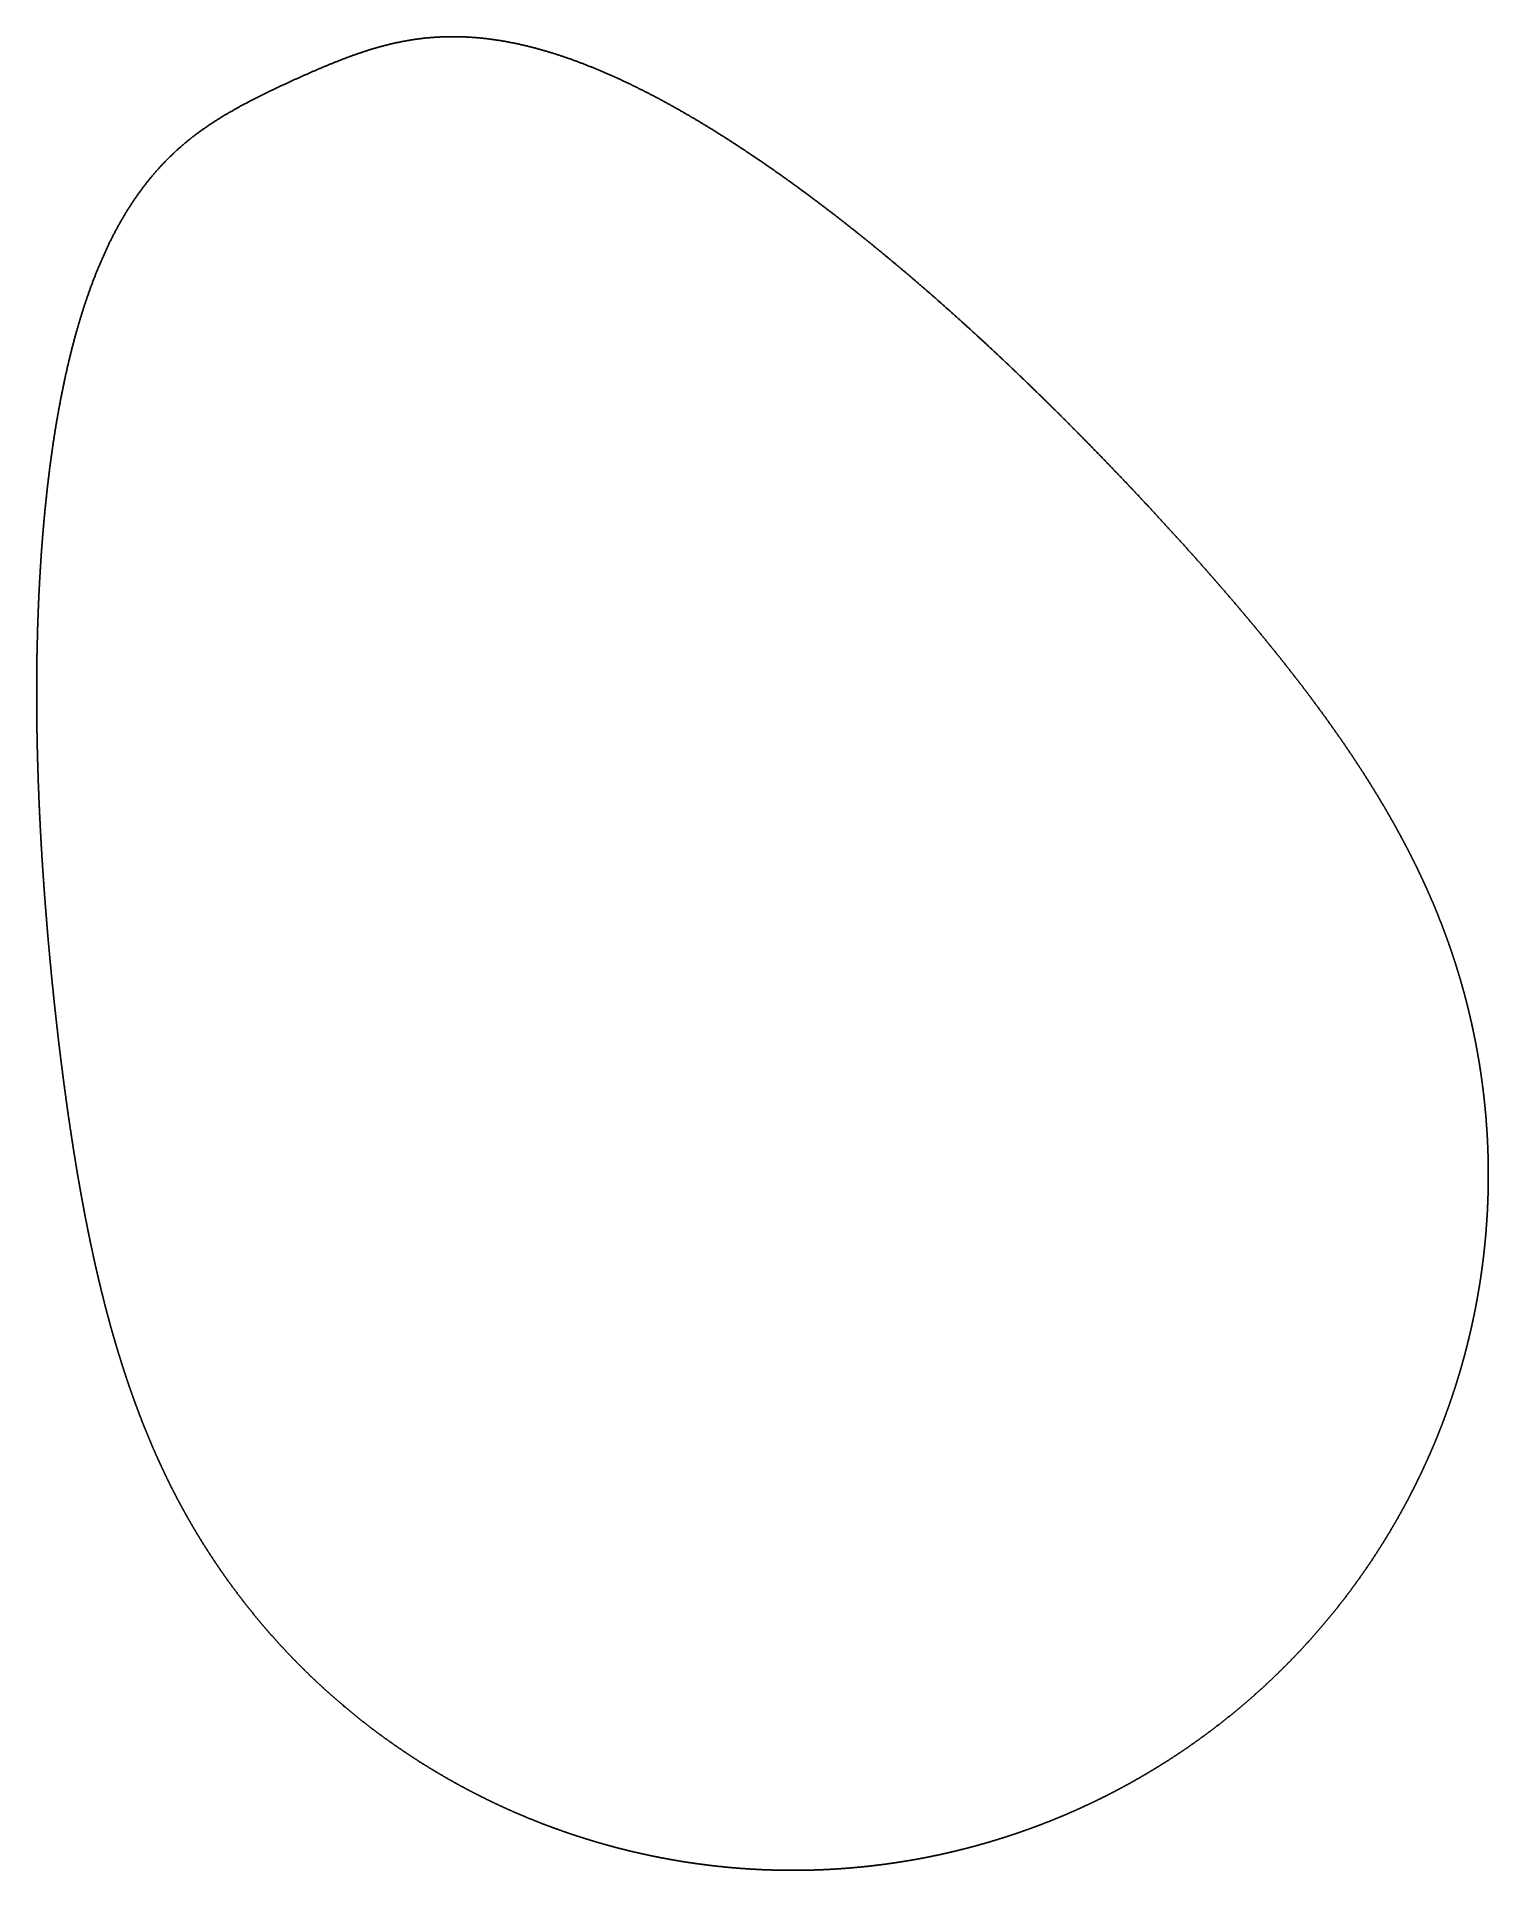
# Model space of a CAD drawing. Header units: metres. Extents: x -19.4 to 17.8, y -17.8 to 29.1.
import ezdxf

# ---------------------------------------------------------------- set-up
doc = ezdxf.new("R2010")
doc.units = ezdxf.units.M

msp = doc.modelspace()

# ---------------------------------------------------------------- linework, layer by layer
for p, q in [((-9.382, 29.104), (-9.401, 29.102)), ((-9.362, 29.106), (-9.382, 29.104)), ((-9.343, 29.108), (-9.362, 29.106)), ((-9.323, 29.11), (-9.343, 29.108)), ((-9.303, 29.111), (-9.323, 29.11)), ((-9.284, 29.113), (-9.303, 29.111)), ((-9.264, 29.115), (-9.284, 29.113)), ((-9.244, 29.116), (-9.264, 29.115)), ((-9.225, 29.118), (-9.244, 29.116)), ((-9.205, 29.119), (-9.225, 29.118)), ((-9.186, 29.121), (-9.205, 29.119)), ((-9.166, 29.122), (-9.186, 29.121)), ((-9.146, 29.123), (-9.166, 29.122)), ((-9.126, 29.125), (-9.146, 29.123)), ((-9.107, 29.126), (-9.126, 29.125)), ((-9.087, 29.127), (-9.107, 29.126)), ((-9.067, 29.128), (-9.087, 29.127)), ((-9.047, 29.129), (-9.067, 29.128)), ((-9.028, 29.13), (-9.047, 29.129)), ((-9.008, 29.131), (-9.028, 29.13)), ((-8.988, 29.132), (-9.008, 29.131)), ((-8.968, 29.133), (-8.988, 29.132)), ((-8.949, 29.133), (-8.968, 29.133)), ((-8.929, 29.134), (-8.949, 29.133)), ((-8.909, 29.135), (-8.929, 29.134)), ((-8.889, 29.135), (-8.909, 29.135)), ((-8.869, 29.136), (-8.889, 29.135)), ((-8.849, 29.136), (-8.869, 29.136)), ((-8.829, 29.137), (-8.849, 29.136)), ((-8.81, 29.137), (-8.829, 29.137)), ((-8.79, 29.137), (-8.81, 29.137)), ((-8.77, 29.138), (-8.79, 29.137)), ((-8.75, 29.138), (-8.77, 29.138)), ((-8.73, 29.138), (-8.75, 29.138)), ((-8.71, 29.138), (-8.73, 29.138)), ((-8.69, 29.138), (-8.71, 29.138)), ((-8.67, 29.138), (-8.69, 29.138)), ((-8.65, 29.138), (-8.67, 29.138)), ((-8.63, 29.138), (-8.65, 29.138)), ((-8.61, 29.137), (-8.63, 29.138)), ((-8.59, 29.137), (-8.61, 29.137)), ((-8.57, 29.137), (-8.59, 29.137)), ((-8.55, 29.136), (-8.57, 29.137)), ((-8.53, 29.136), (-8.55, 29.136)), ((-8.51, 29.135), (-8.53, 29.136)), ((-8.49, 29.135), (-8.51, 29.135)), ((-8.47, 29.134), (-8.49, 29.135)), ((-8.45, 29.133), (-8.47, 29.134)), ((-8.43, 29.133), (-8.45, 29.133)), ((-8.41, 29.132), (-8.43, 29.133)), ((-8.39, 29.131), (-8.41, 29.132)), ((-8.37, 29.13), (-8.39, 29.131)), ((-8.35, 29.129), (-8.37, 29.13)), ((-8.33, 29.128), (-8.35, 29.129)), ((-8.309, 29.127), (-8.33, 29.128)), ((-8.289, 29.126), (-8.309, 29.127)), ((-8.269, 29.125), (-8.289, 29.126)), ((-8.249, 29.124), (-8.269, 29.125)), ((-8.229, 29.122), (-8.249, 29.124)), ((-8.209, 29.121), (-8.229, 29.122)), ((-8.189, 29.119), (-8.209, 29.121)), ((-8.169, 29.118), (-8.189, 29.119)), ((-8.148, 29.116), (-8.169, 29.118)), ((-8.128, 29.115), (-8.148, 29.116)), ((-8.108, 29.113), (-8.128, 29.115)), ((-8.088, 29.112), (-8.108, 29.113)), ((-8.068, 29.11), (-8.088, 29.112)), ((-8.047, 29.108), (-8.068, 29.11)), ((-8.027, 29.106), (-8.047, 29.108)), ((-8.007, 29.104), (-8.027, 29.106)), ((-7.987, 29.102), (-8.007, 29.104)), ((-7.967, 29.1), (-7.987, 29.102)), ((-11.323, 28.635), (-11.341, 28.628)), ((-11.305, 28.641), (-11.323, 28.635)), ((-11.287, 28.648), (-11.305, 28.641)), ((-11.268, 28.655), (-11.287, 28.648)), ((-11.25, 28.661), (-11.268, 28.655)), ((-11.232, 28.668), (-11.25, 28.661)), ((-11.214, 28.674), (-11.232, 28.668)), ((-11.195, 28.681), (-11.214, 28.674)), ((-11.177, 28.687), (-11.195, 28.681)), ((-11.159, 28.693), (-11.177, 28.687)), ((-11.141, 28.7), (-11.159, 28.693)), ((-11.122, 28.706), (-11.141, 28.7)), ((-11.104, 28.712), (-11.122, 28.706)), ((-11.086, 28.719), (-11.104, 28.712)), ((-11.067, 28.725), (-11.086, 28.719)), ((-11.049, 28.731), (-11.067, 28.725)), ((-11.031, 28.737), (-11.049, 28.731)), ((-11.012, 28.743), (-11.031, 28.737)), ((-10.994, 28.749), (-11.012, 28.743)), ((-10.976, 28.755), (-10.994, 28.749)), ((-10.957, 28.761), (-10.976, 28.755)), ((-10.939, 28.767), (-10.957, 28.761)), ((-10.92, 28.773), (-10.939, 28.767)), ((-10.902, 28.779), (-10.92, 28.773)), ((-10.883, 28.785), (-10.902, 28.779)), ((-10.865, 28.791), (-10.883, 28.785)), ((-10.846, 28.797), (-10.865, 28.791)), ((-10.828, 28.803), (-10.846, 28.797)), ((-10.809, 28.808), (-10.828, 28.803)), ((-10.791, 28.814), (-10.809, 28.808)), ((-10.772, 28.82), (-10.791, 28.814)), ((-10.754, 28.825), (-10.772, 28.82)), ((-10.735, 28.831), (-10.754, 28.825)), ((-10.717, 28.836), (-10.735, 28.831)), ((-10.698, 28.842), (-10.717, 28.836)), ((-10.679, 28.847), (-10.698, 28.842)), ((-10.661, 28.853), (-10.679, 28.847)), ((-10.642, 28.858), (-10.661, 28.853)), ((-10.624, 28.863), (-10.642, 28.858)), ((-10.605, 28.868), (-10.624, 28.863)), ((-10.586, 28.874), (-10.605, 28.868)), ((-10.568, 28.879), (-10.586, 28.874)), ((-10.549, 28.884), (-10.568, 28.879)), ((-10.53, 28.889), (-10.549, 28.884)), ((-10.511, 28.894), (-10.53, 28.889)), ((-10.493, 28.899), (-10.511, 28.894)), ((-10.474, 28.904), (-10.493, 28.899)), ((-10.455, 28.909), (-10.474, 28.904)), ((-10.436, 28.914), (-10.455, 28.909)), ((-10.418, 28.919), (-10.436, 28.914)), ((-10.399, 28.923), (-10.418, 28.919)), ((-10.38, 28.928), (-10.399, 28.923)), ((-10.361, 28.933), (-10.38, 28.928)), ((-10.342, 28.937), (-10.361, 28.933)), ((-10.323, 28.942), (-10.342, 28.937)), ((-10.305, 28.947), (-10.323, 28.942)), ((-10.286, 28.951), (-10.305, 28.947)), ((-10.267, 28.956), (-10.286, 28.951)), ((-10.248, 28.96), (-10.267, 28.956)), ((-10.229, 28.964), (-10.248, 28.96)), ((-10.21, 28.969), (-10.229, 28.964)), ((-10.191, 28.973), (-10.21, 28.969)), ((-10.172, 28.977), (-10.191, 28.973)), ((-10.153, 28.981), (-10.172, 28.977)), ((-10.134, 28.985), (-10.153, 28.981)), ((-10.115, 28.989), (-10.134, 28.985)), ((-10.096, 28.993), (-10.115, 28.989)), ((-10.077, 28.997), (-10.096, 28.993)), ((-10.058, 29.001), (-10.077, 28.997)), ((-10.039, 29.005), (-10.058, 29.001)), ((-10.02, 29.009), (-10.039, 29.005)), ((-10.001, 29.013), (-10.02, 29.009)), ((-9.981, 29.016), (-10.001, 29.013)), ((-9.962, 29.02), (-9.981, 29.016)), ((-9.943, 29.023), (-9.962, 29.02)), ((-9.924, 29.027), (-9.943, 29.023)), ((-9.905, 29.03), (-9.924, 29.027)), ((-9.886, 29.034), (-9.905, 29.03)), ((-9.866, 29.037), (-9.886, 29.034)), ((-9.847, 29.041), (-9.866, 29.037)), ((-9.828, 29.044), (-9.847, 29.041)), ((-9.809, 29.047), (-9.828, 29.044)), ((-9.789, 29.05), (-9.809, 29.047)), ((-9.77, 29.053), (-9.789, 29.05)), ((-9.751, 29.056), (-9.77, 29.053)), ((-9.732, 29.059), (-9.751, 29.056)), ((-9.712, 29.062), (-9.732, 29.059)), ((-9.693, 29.065), (-9.712, 29.062)), ((-9.674, 29.068), (-9.693, 29.065)), ((-9.654, 29.071), (-9.674, 29.068)), ((-9.635, 29.074), (-9.654, 29.071)), ((-9.615, 29.076), (-9.635, 29.074)), ((-9.596, 29.079), (-9.615, 29.076)), ((-9.577, 29.081), (-9.596, 29.079)), ((-9.557, 29.084), (-9.577, 29.081)), ((-9.538, 29.086), (-9.557, 29.084)), ((-9.518, 29.089), (-9.538, 29.086)), ((-9.499, 29.091), (-9.518, 29.089)), ((-9.479, 29.093), (-9.499, 29.091)), ((-9.46, 29.096), (-9.479, 29.093)), ((-9.44, 29.098), (-9.46, 29.096)), ((-9.421, 29.1), (-9.44, 29.098)), ((-9.401, 29.102), (-9.421, 29.1)), ((-7.946, 29.098), (-7.967, 29.1)), ((-7.926, 29.096), (-7.946, 29.098)), ((-7.906, 29.094), (-7.926, 29.096)), ((-7.886, 29.092), (-7.906, 29.094)), ((-7.866, 29.089), (-7.886, 29.092)), ((-7.845, 29.087), (-7.866, 29.089)), ((-7.825, 29.085), (-7.845, 29.087)), ((-7.805, 29.082), (-7.825, 29.085)), ((-7.785, 29.08), (-7.805, 29.082)), ((-7.764, 29.077), (-7.785, 29.08)), ((-7.744, 29.074), (-7.764, 29.077)), ((-7.724, 29.072), (-7.744, 29.074)), ((-7.703, 29.069), (-7.724, 29.072)), ((-7.683, 29.066), (-7.703, 29.069)), ((-7.663, 29.063), (-7.683, 29.066)), ((-7.643, 29.061), (-7.663, 29.063)), ((-7.622, 29.058), (-7.643, 29.061)), ((-7.602, 29.055), (-7.622, 29.058)), ((-7.582, 29.052), (-7.602, 29.055)), ((-7.561, 29.049), (-7.582, 29.052)), ((-7.541, 29.045), (-7.561, 29.049)), ((-7.521, 29.042), (-7.541, 29.045)), ((-7.501, 29.039), (-7.521, 29.042)), ((-7.48, 29.036), (-7.501, 29.039)), ((-7.46, 29.032), (-7.48, 29.036)), ((-7.44, 29.029), (-7.46, 29.032)), ((-7.419, 29.026), (-7.44, 29.029)), ((-7.399, 29.022), (-7.419, 29.026)), ((-7.379, 29.019), (-7.399, 29.022)), ((-7.358, 29.015), (-7.379, 29.019)), ((-7.338, 29.011), (-7.358, 29.015)), ((-7.318, 29.008), (-7.338, 29.011)), ((-7.297, 29.004), (-7.318, 29.008)), ((-7.277, 29), (-7.297, 29.004)), ((-7.257, 28.996), (-7.277, 29)), ((-7.236, 28.992), (-7.257, 28.996)), ((-7.216, 28.988), (-7.236, 28.992)), ((-7.196, 28.984), (-7.216, 28.988)), ((-7.175, 28.98), (-7.196, 28.984)), ((-7.155, 28.976), (-7.175, 28.98)), ((-7.135, 28.972), (-7.155, 28.976)), ((-7.114, 28.968), (-7.135, 28.972)), ((-7.094, 28.964), (-7.114, 28.968)), ((-7.074, 28.96), (-7.094, 28.964)), ((-7.053, 28.955), (-7.074, 28.96)), ((-7.033, 28.951), (-7.053, 28.955)), ((-7.013, 28.946), (-7.033, 28.951)), ((-6.992, 28.942), (-7.013, 28.946)), ((-6.972, 28.937), (-6.992, 28.942)), ((-6.952, 28.933), (-6.972, 28.937)), ((-6.931, 28.928), (-6.952, 28.933)), ((-6.911, 28.924), (-6.931, 28.928)), ((-6.891, 28.919), (-6.911, 28.924)), ((-6.87, 28.914), (-6.891, 28.919)), ((-6.85, 28.909), (-6.87, 28.914)), ((-6.83, 28.905), (-6.85, 28.909)), ((-6.809, 28.9), (-6.83, 28.905)), ((-6.789, 28.895), (-6.809, 28.9)), ((-6.769, 28.89), (-6.789, 28.895)), ((-6.748, 28.885), (-6.769, 28.89)), ((-6.728, 28.88), (-6.748, 28.885)), ((-6.708, 28.875), (-6.728, 28.88)), ((-6.687, 28.869), (-6.708, 28.875)), ((-6.667, 28.864), (-6.687, 28.869)), ((-6.647, 28.859), (-6.667, 28.864)), ((-6.627, 28.854), (-6.647, 28.859)), ((-6.606, 28.848), (-6.627, 28.854)), ((-6.586, 28.843), (-6.606, 28.848)), ((-6.566, 28.838), (-6.586, 28.843)), ((-6.545, 28.832), (-6.566, 28.838)), ((-6.525, 28.827), (-6.545, 28.832)), ((-6.505, 28.821), (-6.525, 28.827)), ((-6.484, 28.816), (-6.505, 28.821)), ((-6.464, 28.81), (-6.484, 28.816)), ((-6.444, 28.804), (-6.464, 28.81)), ((-6.424, 28.799), (-6.444, 28.804)), ((-6.403, 28.793), (-6.424, 28.799)), ((-6.383, 28.787), (-6.403, 28.793)), ((-6.363, 28.781), (-6.383, 28.787)), ((-6.343, 28.775), (-6.363, 28.781)), ((-6.322, 28.769), (-6.343, 28.775)), ((-6.302, 28.763), (-6.322, 28.769)), ((-6.282, 28.757), (-6.302, 28.763)), ((-6.262, 28.751), (-6.282, 28.757)), ((-6.241, 28.745), (-6.262, 28.751)), ((-6.221, 28.739), (-6.241, 28.745)), ((-6.201, 28.733), (-6.221, 28.739)), ((-6.181, 28.727), (-6.201, 28.733)), ((-6.16, 28.721), (-6.181, 28.727)), ((-6.14, 28.714), (-6.16, 28.721)), ((-6.12, 28.708), (-6.14, 28.714)), ((-6.1, 28.702), (-6.12, 28.708)), ((-6.08, 28.695), (-6.1, 28.702)), ((-6.059, 28.689), (-6.08, 28.695)), ((-6.039, 28.682), (-6.059, 28.689)), ((-6.019, 28.676), (-6.039, 28.682)), ((-5.999, 28.669), (-6.019, 28.676)), ((-5.979, 28.663), (-5.999, 28.669)), ((-5.958, 28.656), (-5.979, 28.663)), ((-5.938, 28.649), (-5.958, 28.656)), ((-5.918, 28.643), (-5.938, 28.649)), ((-5.898, 28.636), (-5.918, 28.643)), ((-5.878, 28.629), (-5.898, 28.636)), ((-12.469, 28.165), (-12.487, 28.157)), ((-12.451, 28.173), (-12.469, 28.165)), ((-12.434, 28.181), (-12.451, 28.173)), ((-12.416, 28.189), (-12.434, 28.181)), ((-12.398, 28.196), (-12.416, 28.189)), ((-12.38, 28.204), (-12.398, 28.196)), ((-12.363, 28.212), (-12.38, 28.204)), ((-12.345, 28.22), (-12.363, 28.212)), ((-12.327, 28.228), (-12.345, 28.22)), ((-12.309, 28.235), (-12.327, 28.228)), ((-12.292, 28.243), (-12.309, 28.235)), ((-12.274, 28.251), (-12.292, 28.243)), ((-12.256, 28.258), (-12.274, 28.251)), ((-12.238, 28.266), (-12.256, 28.258)), ((-12.221, 28.274), (-12.238, 28.266)), ((-12.203, 28.281), (-12.221, 28.274)), ((-12.185, 28.289), (-12.203, 28.281)), ((-12.167, 28.297), (-12.185, 28.289)), ((-12.15, 28.304), (-12.167, 28.297)), ((-12.132, 28.312), (-12.15, 28.304)), ((-12.114, 28.319), (-12.132, 28.312)), ((-12.096, 28.327), (-12.114, 28.319)), ((-12.078, 28.335), (-12.096, 28.327)), ((-12.06, 28.342), (-12.078, 28.335)), ((-12.043, 28.35), (-12.06, 28.342)), ((-12.025, 28.357), (-12.043, 28.35)), ((-12.007, 28.365), (-12.025, 28.357)), ((-11.989, 28.372), (-12.007, 28.365)), ((-11.971, 28.38), (-11.989, 28.372)), ((-11.953, 28.387), (-11.971, 28.38)), ((-11.935, 28.394), (-11.953, 28.387)), ((-11.918, 28.402), (-11.935, 28.394)), ((-11.9, 28.409), (-11.918, 28.402)), ((-11.882, 28.417), (-11.9, 28.409)), ((-11.864, 28.424), (-11.882, 28.417)), ((-11.846, 28.431), (-11.864, 28.424)), ((-11.828, 28.439), (-11.846, 28.431)), ((-11.81, 28.446), (-11.828, 28.439)), ((-11.792, 28.453), (-11.81, 28.446)), ((-11.774, 28.46), (-11.792, 28.453)), ((-11.756, 28.468), (-11.774, 28.46)), ((-11.738, 28.475), (-11.756, 28.468)), ((-11.72, 28.482), (-11.738, 28.475)), ((-11.702, 28.489), (-11.72, 28.482)), ((-11.684, 28.496), (-11.702, 28.489)), ((-11.666, 28.504), (-11.684, 28.496)), ((-11.648, 28.511), (-11.666, 28.504)), ((-11.63, 28.518), (-11.648, 28.511)), ((-11.612, 28.525), (-11.63, 28.518)), ((-11.594, 28.532), (-11.612, 28.525)), ((-11.576, 28.539), (-11.594, 28.532)), ((-11.558, 28.546), (-11.576, 28.539)), ((-11.54, 28.553), (-11.558, 28.546)), ((-11.522, 28.56), (-11.54, 28.553)), ((-11.504, 28.567), (-11.522, 28.56)), ((-11.486, 28.574), (-11.504, 28.567)), ((-11.468, 28.581), (-11.486, 28.574)), ((-11.45, 28.587), (-11.468, 28.581)), ((-11.432, 28.594), (-11.45, 28.587)), ((-11.414, 28.601), (-11.432, 28.594)), ((-11.396, 28.608), (-11.414, 28.601)), ((-11.377, 28.615), (-11.396, 28.608)), ((-11.359, 28.621), (-11.377, 28.615)), ((-11.341, 28.628), (-11.359, 28.621)), ((-5.858, 28.622), (-5.878, 28.629)), ((-5.838, 28.615), (-5.858, 28.622)), ((-5.817, 28.609), (-5.838, 28.615)), ((-5.797, 28.602), (-5.817, 28.609)), ((-5.777, 28.595), (-5.797, 28.602)), ((-5.757, 28.588), (-5.777, 28.595)), ((-5.737, 28.581), (-5.757, 28.588)), ((-5.717, 28.574), (-5.737, 28.581)), ((-5.697, 28.567), (-5.717, 28.574)), ((-5.677, 28.559), (-5.697, 28.567)), ((-5.657, 28.552), (-5.677, 28.559)), ((-5.637, 28.545), (-5.657, 28.552)), ((-5.617, 28.538), (-5.637, 28.545)), ((-5.596, 28.531), (-5.617, 28.538)), ((-5.576, 28.523), (-5.596, 28.531)), ((-5.556, 28.516), (-5.576, 28.523)), ((-5.536, 28.509), (-5.556, 28.516)), ((-5.516, 28.501), (-5.536, 28.509)), ((-5.496, 28.494), (-5.516, 28.501)), ((-5.476, 28.486), (-5.496, 28.494)), ((-5.456, 28.479), (-5.476, 28.486)), ((-5.436, 28.471), (-5.456, 28.479)), ((-5.416, 28.464), (-5.436, 28.471)), ((-5.396, 28.456), (-5.416, 28.464)), ((-5.376, 28.448), (-5.396, 28.456)), ((-5.356, 28.441), (-5.376, 28.448)), ((-5.337, 28.433), (-5.356, 28.441)), ((-5.317, 28.425), (-5.337, 28.433)), ((-5.297, 28.417), (-5.317, 28.425)), ((-5.277, 28.41), (-5.297, 28.417)), ((-5.257, 28.402), (-5.277, 28.41)), ((-5.237, 28.394), (-5.257, 28.402)), ((-5.217, 28.386), (-5.237, 28.394)), ((-5.197, 28.378), (-5.217, 28.386)), ((-5.177, 28.37), (-5.197, 28.378)), ((-5.157, 28.362), (-5.177, 28.37)), ((-5.138, 28.354), (-5.157, 28.362)), ((-5.118, 28.346), (-5.138, 28.354)), ((-5.098, 28.338), (-5.118, 28.346)), ((-5.078, 28.33), (-5.098, 28.338)), ((-5.058, 28.322), (-5.078, 28.33)), ((-5.038, 28.314), (-5.058, 28.322)), ((-5.019, 28.306), (-5.038, 28.314)), ((-4.999, 28.297), (-5.019, 28.306)), ((-4.979, 28.289), (-4.999, 28.297)), ((-4.959, 28.281), (-4.979, 28.289)), ((-4.939, 28.273), (-4.959, 28.281)), ((-4.92, 28.264), (-4.939, 28.273)), ((-4.9, 28.256), (-4.92, 28.264)), ((-4.88, 28.247), (-4.9, 28.256)), ((-4.86, 28.239), (-4.88, 28.247)), ((-4.841, 28.231), (-4.86, 28.239)), ((-4.821, 28.222), (-4.841, 28.231)), ((-4.801, 28.214), (-4.821, 28.222)), ((-4.782, 28.205), (-4.801, 28.214)), ((-4.762, 28.197), (-4.782, 28.205)), ((-4.742, 28.188), (-4.762, 28.197)), ((-4.723, 28.179), (-4.742, 28.188)), ((-4.703, 28.171), (-4.723, 28.179)), ((-4.683, 28.162), (-4.703, 28.171)), ((-13.469, 27.7), (-13.487, 27.692)), ((-13.452, 27.709), (-13.469, 27.7)), ((-13.435, 27.717), (-13.452, 27.709)), ((-13.417, 27.726), (-13.435, 27.717)), ((-13.4, 27.734), (-13.417, 27.726)), ((-13.382, 27.743), (-13.4, 27.734)), ((-13.365, 27.751), (-13.382, 27.743)), ((-13.348, 27.76), (-13.365, 27.751)), ((-13.33, 27.768), (-13.348, 27.76)), ((-13.313, 27.776), (-13.33, 27.768)), ((-13.295, 27.785), (-13.313, 27.776)), ((-13.278, 27.793), (-13.295, 27.785)), ((-13.26, 27.801), (-13.278, 27.793)), ((-13.243, 27.81), (-13.26, 27.801)), ((-13.225, 27.818), (-13.243, 27.81)), ((-13.208, 27.826), (-13.225, 27.818)), ((-13.19, 27.835), (-13.208, 27.826)), ((-13.173, 27.843), (-13.19, 27.835)), ((-13.155, 27.851), (-13.173, 27.843)), ((-13.138, 27.859), (-13.155, 27.851)), ((-13.12, 27.868), (-13.138, 27.859)), ((-13.103, 27.876), (-13.12, 27.868)), ((-13.085, 27.884), (-13.103, 27.876)), ((-13.068, 27.892), (-13.085, 27.884)), ((-13.05, 27.901), (-13.068, 27.892)), ((-13.033, 27.909), (-13.05, 27.901)), ((-13.015, 27.917), (-13.033, 27.909)), ((-12.998, 27.925), (-13.015, 27.917)), ((-12.98, 27.933), (-12.998, 27.925)), ((-12.963, 27.941), (-12.98, 27.933)), ((-12.945, 27.95), (-12.963, 27.941)), ((-12.927, 27.958), (-12.945, 27.95)), ((-12.91, 27.966), (-12.927, 27.958)), ((-12.892, 27.974), (-12.91, 27.966)), ((-12.875, 27.982), (-12.892, 27.974)), ((-12.857, 27.99), (-12.875, 27.982)), ((-12.84, 27.998), (-12.857, 27.99)), ((-12.822, 28.006), (-12.84, 27.998)), ((-12.804, 28.014), (-12.822, 28.006)), ((-12.787, 28.022), (-12.804, 28.014)), ((-12.769, 28.03), (-12.787, 28.022)), ((-12.752, 28.038), (-12.769, 28.03)), ((-12.734, 28.046), (-12.752, 28.038)), ((-12.716, 28.054), (-12.734, 28.046)), ((-12.699, 28.062), (-12.716, 28.054)), ((-12.681, 28.07), (-12.699, 28.062)), ((-12.663, 28.078), (-12.681, 28.07)), ((-12.646, 28.086), (-12.663, 28.078)), ((-12.628, 28.094), (-12.646, 28.086)), ((-12.61, 28.102), (-12.628, 28.094)), ((-12.593, 28.11), (-12.61, 28.102)), ((-12.575, 28.118), (-12.593, 28.11)), ((-12.557, 28.126), (-12.575, 28.118)), ((-12.54, 28.134), (-12.557, 28.126)), ((-12.522, 28.142), (-12.54, 28.134)), ((-12.504, 28.15), (-12.522, 28.142)), ((-12.487, 28.157), (-12.504, 28.15)), ((-4.664, 28.153), (-4.683, 28.162)), ((-4.644, 28.145), (-4.664, 28.153)), ((-4.625, 28.136), (-4.644, 28.145)), ((-4.605, 28.127), (-4.625, 28.136)), ((-4.585, 28.118), (-4.605, 28.127)), ((-4.566, 28.11), (-4.585, 28.118)), ((-4.546, 28.101), (-4.566, 28.11)), ((-4.527, 28.092), (-4.546, 28.101)), ((-4.507, 28.083), (-4.527, 28.092)), ((-4.488, 28.074), (-4.507, 28.083)), ((-4.468, 28.065), (-4.488, 28.074)), ((-4.449, 28.056), (-4.468, 28.065)), ((-4.429, 28.047), (-4.449, 28.056)), ((-4.41, 28.038), (-4.429, 28.047)), ((-4.39, 28.029), (-4.41, 28.038)), ((-4.371, 28.02), (-4.39, 28.029)), ((-4.351, 28.011), (-4.371, 28.02)), ((-4.332, 28.002), (-4.351, 28.011)), ((-4.312, 27.993), (-4.332, 28.002)), ((-4.293, 27.984), (-4.312, 27.993)), ((-4.274, 27.975), (-4.293, 27.984)), ((-4.254, 27.965), (-4.274, 27.975)), ((-4.235, 27.956), (-4.254, 27.965)), ((-4.216, 27.947), (-4.235, 27.956)), ((-4.196, 27.938), (-4.216, 27.947)), ((-4.177, 27.928), (-4.196, 27.938)), ((-4.158, 27.919), (-4.177, 27.928)), ((-4.138, 27.91), (-4.158, 27.919)), ((-4.119, 27.9), (-4.138, 27.91)), ((-4.1, 27.891), (-4.119, 27.9)), ((-4.08, 27.882), (-4.1, 27.891)), ((-4.061, 27.872), (-4.08, 27.882)), ((-4.042, 27.863), (-4.061, 27.872)), ((-4.023, 27.853), (-4.042, 27.863)), ((-4.003, 27.844), (-4.023, 27.853)), ((-3.984, 27.834), (-4.003, 27.844)), ((-3.965, 27.825), (-3.984, 27.834)), ((-3.946, 27.815), (-3.965, 27.825)), ((-3.927, 27.806), (-3.946, 27.815)), ((-3.907, 27.796), (-3.927, 27.806)), ((-3.888, 27.787), (-3.907, 27.796)), ((-3.869, 27.777), (-3.888, 27.787)), ((-3.85, 27.767), (-3.869, 27.777)), ((-3.831, 27.758), (-3.85, 27.767)), ((-3.812, 27.748), (-3.831, 27.758)), ((-3.793, 27.738), (-3.812, 27.748)), ((-3.774, 27.729), (-3.793, 27.738)), ((-3.755, 27.719), (-3.774, 27.729)), ((-3.735, 27.709), (-3.755, 27.719)), ((-3.716, 27.699), (-3.735, 27.709)), ((-3.697, 27.69), (-3.716, 27.699)), ((-14.361, 27.233), (-14.378, 27.224)), ((-14.344, 27.243), (-14.361, 27.233)), ((-14.327, 27.252), (-14.344, 27.243)), ((-14.31, 27.262), (-14.327, 27.252)), ((-14.293, 27.271), (-14.31, 27.262)), ((-14.277, 27.281), (-14.293, 27.271)), ((-14.26, 27.29), (-14.277, 27.281)), ((-14.243, 27.3), (-14.26, 27.29)), ((-14.226, 27.309), (-14.243, 27.3)), ((-14.209, 27.319), (-14.226, 27.309)), ((-14.192, 27.328), (-14.209, 27.319)), ((-14.175, 27.337), (-14.192, 27.328)), ((-14.158, 27.346), (-14.175, 27.337)), ((-14.141, 27.356), (-14.158, 27.346)), ((-14.124, 27.365), (-14.141, 27.356)), ((-14.107, 27.374), (-14.124, 27.365)), ((-14.09, 27.383), (-14.107, 27.374)), ((-14.073, 27.393), (-14.09, 27.383)), ((-14.056, 27.402), (-14.073, 27.393)), ((-14.039, 27.411), (-14.056, 27.402)), ((-14.022, 27.42), (-14.039, 27.411)), ((-14.005, 27.429), (-14.022, 27.42)), ((-13.987, 27.438), (-14.005, 27.429)), ((-13.97, 27.447), (-13.987, 27.438)), ((-13.953, 27.456), (-13.97, 27.447)), ((-13.936, 27.465), (-13.953, 27.456)), ((-13.919, 27.474), (-13.936, 27.465)), ((-13.902, 27.483), (-13.919, 27.474)), ((-13.884, 27.492), (-13.902, 27.483)), ((-13.867, 27.501), (-13.884, 27.492)), ((-13.85, 27.51), (-13.867, 27.501)), ((-13.833, 27.518), (-13.85, 27.51)), ((-13.816, 27.527), (-13.833, 27.518)), ((-13.798, 27.536), (-13.816, 27.527)), ((-13.781, 27.545), (-13.798, 27.536)), ((-13.764, 27.554), (-13.781, 27.545)), ((-13.747, 27.562), (-13.764, 27.554)), ((-13.729, 27.571), (-13.747, 27.562)), ((-13.712, 27.58), (-13.729, 27.571)), ((-13.695, 27.589), (-13.712, 27.58)), ((-13.678, 27.597), (-13.695, 27.589)), ((-13.66, 27.606), (-13.678, 27.597)), ((-13.643, 27.615), (-13.66, 27.606)), ((-13.626, 27.623), (-13.643, 27.615)), ((-13.608, 27.632), (-13.626, 27.623)), ((-13.591, 27.641), (-13.608, 27.632)), ((-13.574, 27.649), (-13.591, 27.641)), ((-13.556, 27.658), (-13.574, 27.649)), ((-13.539, 27.666), (-13.556, 27.658)), ((-13.522, 27.675), (-13.539, 27.666)), ((-13.504, 27.683), (-13.522, 27.675)), ((-13.487, 27.692), (-13.504, 27.683)), ((-3.678, 27.68), (-3.697, 27.69)), ((-3.659, 27.67), (-3.678, 27.68)), ((-3.64, 27.66), (-3.659, 27.67)), ((-3.621, 27.65), (-3.64, 27.66)), ((-3.603, 27.641), (-3.621, 27.65)), ((-3.584, 27.631), (-3.603, 27.641)), ((-3.565, 27.621), (-3.584, 27.631)), ((-3.546, 27.611), (-3.565, 27.621)), ((-3.527, 27.601), (-3.546, 27.611)), ((-3.508, 27.591), (-3.527, 27.601)), ((-3.489, 27.581), (-3.508, 27.591)), ((-3.47, 27.571), (-3.489, 27.581)), ((-3.451, 27.561), (-3.47, 27.571)), ((-3.432, 27.551), (-3.451, 27.561)), ((-3.414, 27.541), (-3.432, 27.551)), ((-3.395, 27.531), (-3.414, 27.541)), ((-3.376, 27.521), (-3.395, 27.531)), ((-3.357, 27.511), (-3.376, 27.521)), ((-3.338, 27.5), (-3.357, 27.511)), ((-3.32, 27.49), (-3.338, 27.5)), ((-3.301, 27.48), (-3.32, 27.49)), ((-3.282, 27.47), (-3.301, 27.48)), ((-3.264, 27.46), (-3.282, 27.47)), ((-3.245, 27.45), (-3.264, 27.46)), ((-3.226, 27.439), (-3.245, 27.45)), ((-3.207, 27.429), (-3.226, 27.439)), ((-3.189, 27.419), (-3.207, 27.429)), ((-3.17, 27.409), (-3.189, 27.419)), ((-3.152, 27.398), (-3.17, 27.409)), ((-3.133, 27.388), (-3.152, 27.398)), ((-3.114, 27.378), (-3.133, 27.388)), ((-3.096, 27.368), (-3.114, 27.378)), ((-3.077, 27.357), (-3.096, 27.368)), ((-3.059, 27.347), (-3.077, 27.357)), ((-3.04, 27.337), (-3.059, 27.347)), ((-3.021, 27.326), (-3.04, 27.337)), ((-3.003, 27.316), (-3.021, 27.326)), ((-2.984, 27.305), (-3.003, 27.316)), ((-2.966, 27.295), (-2.984, 27.305)), ((-2.947, 27.285), (-2.966, 27.295)), ((-2.929, 27.274), (-2.947, 27.285)), ((-2.911, 27.264), (-2.929, 27.274)), ((-2.892, 27.253), (-2.911, 27.264)), ((-2.874, 27.243), (-2.892, 27.253)), ((-2.855, 27.232), (-2.874, 27.243)), ((-2.837, 27.222), (-2.855, 27.232)), ((-15.113, 26.755), (-15.129, 26.744)), ((-15.097, 26.767), (-15.113, 26.755)), ((-15.081, 26.778), (-15.097, 26.767)), ((-15.065, 26.789), (-15.081, 26.778)), ((-15.049, 26.8), (-15.065, 26.789)), ((-15.033, 26.811), (-15.049, 26.8)), ((-15.017, 26.822), (-15.033, 26.811)), ((-15.001, 26.833), (-15.017, 26.822)), ((-14.985, 26.844), (-15.001, 26.833)), ((-14.969, 26.855), (-14.985, 26.844)), ((-14.953, 26.866), (-14.969, 26.855)), ((-14.937, 26.877), (-14.953, 26.866)), ((-14.921, 26.888), (-14.937, 26.877)), ((-14.905, 26.898), (-14.921, 26.888)), ((-14.889, 26.909), (-14.905, 26.898)), ((-14.873, 26.92), (-14.889, 26.909)), ((-14.857, 26.93), (-14.873, 26.92)), ((-14.84, 26.941), (-14.857, 26.93)), ((-14.824, 26.952), (-14.84, 26.941)), ((-14.808, 26.962), (-14.824, 26.952)), ((-14.792, 26.973), (-14.808, 26.962)), ((-14.775, 26.983), (-14.792, 26.973)), ((-14.759, 26.994), (-14.775, 26.983)), ((-14.742, 27.004), (-14.759, 26.994)), ((-14.726, 27.014), (-14.742, 27.004)), ((-14.71, 27.025), (-14.726, 27.014)), ((-14.693, 27.035), (-14.71, 27.025)), ((-14.677, 27.045), (-14.693, 27.035)), ((-14.66, 27.055), (-14.677, 27.045)), ((-14.644, 27.065), (-14.66, 27.055)), ((-14.627, 27.076), (-14.644, 27.065)), ((-14.611, 27.086), (-14.627, 27.076)), ((-14.594, 27.096), (-14.611, 27.086)), ((-14.578, 27.106), (-14.594, 27.096)), ((-14.561, 27.116), (-14.578, 27.106)), ((-14.545, 27.126), (-14.561, 27.116)), ((-14.528, 27.136), (-14.545, 27.126)), ((-14.511, 27.146), (-14.528, 27.136)), ((-14.495, 27.155), (-14.511, 27.146)), ((-14.478, 27.165), (-14.495, 27.155)), ((-14.461, 27.175), (-14.478, 27.165)), ((-14.445, 27.185), (-14.461, 27.175)), ((-14.428, 27.195), (-14.445, 27.185)), ((-14.411, 27.204), (-14.428, 27.195)), ((-14.394, 27.214), (-14.411, 27.204)), ((-14.378, 27.224), (-14.394, 27.214)), ((-2.819, 27.211), (-2.837, 27.222)), ((-2.8, 27.201), (-2.819, 27.211)), ((-2.782, 27.19), (-2.8, 27.201)), ((-2.763, 27.18), (-2.782, 27.19)), ((-2.745, 27.169), (-2.763, 27.18)), ((-2.727, 27.158), (-2.745, 27.169)), ((-2.709, 27.148), (-2.727, 27.158)), ((-2.69, 27.137), (-2.709, 27.148)), ((-2.672, 27.127), (-2.69, 27.137)), ((-2.654, 27.116), (-2.672, 27.127)), ((-2.636, 27.105), (-2.654, 27.116)), ((-2.617, 27.095), (-2.636, 27.105)), ((-2.599, 27.084), (-2.617, 27.095)), ((-2.581, 27.073), (-2.599, 27.084)), ((-2.563, 27.063), (-2.581, 27.073)), ((-2.545, 27.052), (-2.563, 27.063)), ((-2.526, 27.041), (-2.545, 27.052)), ((-2.508, 27.031), (-2.526, 27.041)), ((-2.49, 27.02), (-2.508, 27.031)), ((-2.472, 27.009), (-2.49, 27.02)), ((-2.454, 26.998), (-2.472, 27.009)), ((-2.436, 26.988), (-2.454, 26.998)), ((-2.418, 26.977), (-2.436, 26.988)), ((-2.4, 26.966), (-2.418, 26.977)), ((-2.382, 26.955), (-2.4, 26.966)), ((-2.364, 26.944), (-2.382, 26.955)), ((-2.346, 26.934), (-2.364, 26.944)), ((-2.328, 26.923), (-2.346, 26.934)), ((-2.31, 26.912), (-2.328, 26.923)), ((-2.292, 26.901), (-2.31, 26.912)), ((-2.274, 26.89), (-2.292, 26.901)), ((-2.256, 26.879), (-2.274, 26.89)), ((-2.238, 26.868), (-2.256, 26.879)), ((-2.22, 26.858), (-2.238, 26.868)), ((-2.202, 26.847), (-2.22, 26.858)), ((-2.184, 26.836), (-2.202, 26.847)), ((-2.167, 26.825), (-2.184, 26.836)), ((-2.149, 26.814), (-2.167, 26.825)), ((-2.131, 26.803), (-2.149, 26.814)), ((-2.113, 26.792), (-2.131, 26.803)), ((-2.095, 26.781), (-2.113, 26.792)), ((-2.077, 26.77), (-2.095, 26.781)), ((-2.06, 26.759), (-2.077, 26.77)), ((-2.042, 26.748), (-2.06, 26.759)), ((-15.693, 26.295), (-15.707, 26.282)), ((-15.678, 26.308), (-15.693, 26.295)), ((-15.663, 26.321), (-15.678, 26.308)), ((-15.649, 26.334), (-15.663, 26.321)), ((-15.634, 26.347), (-15.649, 26.334)), ((-15.619, 26.36), (-15.634, 26.347)), ((-15.604, 26.372), (-15.619, 26.36)), ((-15.589, 26.385), (-15.604, 26.372)), ((-15.574, 26.398), (-15.589, 26.385)), ((-15.559, 26.41), (-15.574, 26.398)), ((-15.544, 26.423), (-15.559, 26.41)), ((-15.529, 26.435), (-15.544, 26.423)), ((-15.514, 26.448), (-15.529, 26.435)), ((-15.499, 26.46), (-15.514, 26.448)), ((-15.484, 26.472), (-15.499, 26.46)), ((-15.469, 26.485), (-15.484, 26.472)), ((-15.454, 26.497), (-15.469, 26.485)), ((-15.439, 26.509), (-15.454, 26.497)), ((-15.423, 26.521), (-15.439, 26.509)), ((-15.408, 26.533), (-15.423, 26.521)), ((-15.393, 26.546), (-15.408, 26.533)), ((-15.378, 26.558), (-15.393, 26.546)), ((-15.362, 26.57), (-15.378, 26.558)), ((-15.347, 26.581), (-15.362, 26.57)), ((-15.331, 26.593), (-15.347, 26.581)), ((-15.316, 26.605), (-15.331, 26.593)), ((-15.301, 26.617), (-15.316, 26.605)), ((-15.285, 26.629), (-15.301, 26.617)), ((-15.27, 26.641), (-15.285, 26.629)), ((-15.254, 26.652), (-15.27, 26.641)), ((-15.238, 26.664), (-15.254, 26.652)), ((-15.223, 26.675), (-15.238, 26.664)), ((-15.207, 26.687), (-15.223, 26.675)), ((-15.191, 26.698), (-15.207, 26.687)), ((-15.176, 26.71), (-15.191, 26.698)), ((-15.16, 26.721), (-15.176, 26.71)), ((-15.144, 26.733), (-15.16, 26.721)), ((-15.129, 26.744), (-15.144, 26.733)), ((-2.024, 26.737), (-2.042, 26.748)), ((-2.006, 26.726), (-2.024, 26.737)), ((-1.989, 26.715), (-2.006, 26.726)), ((-1.971, 26.704), (-1.989, 26.715)), ((-1.953, 26.693), (-1.971, 26.704)), ((-1.936, 26.682), (-1.953, 26.693)), ((-1.918, 26.671), (-1.936, 26.682)), ((-1.9, 26.66), (-1.918, 26.671)), ((-1.883, 26.649), (-1.9, 26.66)), ((-1.865, 26.638), (-1.883, 26.649)), ((-1.848, 26.627), (-1.865, 26.638)), ((-1.83, 26.616), (-1.848, 26.627)), ((-1.813, 26.605), (-1.83, 26.616)), ((-1.795, 26.594), (-1.813, 26.605)), ((-1.777, 26.583), (-1.795, 26.594)), ((-1.76, 26.571), (-1.777, 26.583)), ((-1.742, 26.56), (-1.76, 26.571)), ((-1.725, 26.549), (-1.742, 26.56)), ((-1.707, 26.538), (-1.725, 26.549)), ((-1.69, 26.527), (-1.707, 26.538)), ((-1.673, 26.516), (-1.69, 26.527)), ((-1.655, 26.505), (-1.673, 26.516)), ((-1.638, 26.494), (-1.655, 26.505)), ((-1.62, 26.482), (-1.638, 26.494)), ((-1.603, 26.471), (-1.62, 26.482)), ((-1.586, 26.46), (-1.603, 26.471)), ((-1.568, 26.449), (-1.586, 26.46)), ((-1.551, 26.438), (-1.568, 26.449)), ((-1.534, 26.426), (-1.551, 26.438)), ((-1.516, 26.415), (-1.534, 26.426)), ((-1.499, 26.404), (-1.516, 26.415)), ((-1.482, 26.393), (-1.499, 26.404)), ((-1.464, 26.382), (-1.482, 26.393)), ((-1.447, 26.37), (-1.464, 26.382)), ((-1.43, 26.359), (-1.447, 26.37)), ((-1.413, 26.348), (-1.43, 26.359)), ((-1.396, 26.337), (-1.413, 26.348)), ((-1.378, 26.325), (-1.396, 26.337)), ((-1.361, 26.314), (-1.378, 26.325)), ((-1.344, 26.303), (-1.361, 26.314)), ((-1.327, 26.292), (-1.344, 26.303)), ((-1.31, 26.28), (-1.327, 26.292)), ((-16.172, 25.828), (-16.185, 25.813)), ((-16.158, 25.842), (-16.172, 25.828)), ((-16.145, 25.857), (-16.158, 25.842)), ((-16.131, 25.871), (-16.145, 25.857)), ((-16.117, 25.885), (-16.131, 25.871)), ((-16.104, 25.9), (-16.117, 25.885)), ((-16.09, 25.914), (-16.104, 25.9)), ((-16.076, 25.928), (-16.09, 25.914)), ((-16.063, 25.943), (-16.076, 25.928)), ((-16.049, 25.957), (-16.063, 25.943)), ((-16.035, 25.971), (-16.049, 25.957)), ((-16.021, 25.985), (-16.035, 25.971)), ((-16.007, 25.999), (-16.021, 25.985)), ((-15.993, 26.013), (-16.007, 25.999)), ((-15.979, 26.027), (-15.993, 26.013)), ((-15.965, 26.041), (-15.979, 26.027)), ((-15.951, 26.054), (-15.965, 26.041)), ((-15.937, 26.068), (-15.951, 26.054)), ((-15.923, 26.082), (-15.937, 26.068)), ((-15.909, 26.096), (-15.923, 26.082)), ((-15.895, 26.109), (-15.909, 26.096)), ((-15.881, 26.123), (-15.895, 26.109)), ((-15.866, 26.136), (-15.881, 26.123)), ((-15.852, 26.15), (-15.866, 26.136)), ((-15.838, 26.163), (-15.852, 26.15)), ((-15.823, 26.177), (-15.838, 26.163)), ((-15.809, 26.19), (-15.823, 26.177)), ((-15.795, 26.204), (-15.809, 26.19)), ((-15.78, 26.217), (-15.795, 26.204)), ((-15.766, 26.23), (-15.78, 26.217)), ((-15.751, 26.243), (-15.766, 26.23)), ((-15.737, 26.256), (-15.751, 26.243)), ((-15.722, 26.269), (-15.737, 26.256)), ((-15.707, 26.282), (-15.722, 26.269)), ((-1.293, 26.269), (-1.31, 26.28)), ((-1.276, 26.258), (-1.293, 26.269)), ((-1.259, 26.247), (-1.276, 26.258)), ((-1.241, 26.235), (-1.259, 26.247)), ((-1.224, 26.224), (-1.241, 26.235)), ((-1.207, 26.213), (-1.224, 26.224)), ((-1.19, 26.201), (-1.207, 26.213)), ((-1.173, 26.19), (-1.19, 26.201)), ((-1.156, 26.179), (-1.173, 26.19)), ((-1.139, 26.167), (-1.156, 26.179)), ((-1.122, 26.156), (-1.139, 26.167)), ((-1.105, 26.145), (-1.122, 26.156)), ((-1.089, 26.133), (-1.105, 26.145)), ((-1.072, 26.122), (-1.089, 26.133)), ((-1.055, 26.111), (-1.072, 26.122)), ((-1.038, 26.099), (-1.055, 26.111)), ((-1.021, 26.088), (-1.038, 26.099)), ((-1.004, 26.077), (-1.021, 26.088)), ((-0.987, 26.065), (-1.004, 26.077)), ((-0.97, 26.054), (-0.987, 26.065)), ((-0.954, 26.042), (-0.97, 26.054)), ((-0.937, 26.031), (-0.954, 26.042)), ((-0.92, 26.02), (-0.937, 26.031)), ((-0.903, 26.008), (-0.92, 26.02)), ((-0.887, 25.997), (-0.903, 26.008)), ((-0.87, 25.985), (-0.887, 25.997)), ((-0.853, 25.974), (-0.87, 25.985)), ((-0.836, 25.963), (-0.853, 25.974)), ((-0.82, 25.951), (-0.836, 25.963)), ((-0.803, 25.94), (-0.82, 25.951)), ((-0.786, 25.928), (-0.803, 25.94)), ((-0.77, 25.917), (-0.786, 25.928)), ((-0.753, 25.906), (-0.77, 25.917)), ((-0.736, 25.894), (-0.753, 25.906)), ((-0.72, 25.883), (-0.736, 25.894)), ((-0.703, 25.871), (-0.72, 25.883)), ((-0.687, 25.86), (-0.703, 25.871)), ((-0.67, 25.848), (-0.687, 25.86)), ((-0.654, 25.837), (-0.67, 25.848)), ((-0.637, 25.826), (-0.654, 25.837)), ((-0.621, 25.814), (-0.637, 25.826)), ((-16.572, 25.355), (-16.584, 25.339)), ((-16.56, 25.371), (-16.572, 25.355)), ((-16.547, 25.387), (-16.56, 25.371)), ((-16.535, 25.403), (-16.547, 25.387)), ((-16.522, 25.419), (-16.535, 25.403)), ((-16.51, 25.434), (-16.522, 25.419)), ((-16.497, 25.45), (-16.51, 25.434)), ((-16.485, 25.466), (-16.497, 25.45)), ((-16.472, 25.481), (-16.485, 25.466)), ((-16.459, 25.497), (-16.472, 25.481)), ((-16.447, 25.512), (-16.459, 25.497)), ((-16.434, 25.528), (-16.447, 25.512)), ((-16.421, 25.543), (-16.434, 25.528)), ((-16.408, 25.559), (-16.421, 25.543)), ((-16.396, 25.574), (-16.408, 25.559)), ((-16.383, 25.589), (-16.396, 25.574)), ((-16.37, 25.604), (-16.383, 25.589)), ((-16.357, 25.62), (-16.37, 25.604)), ((-16.344, 25.635), (-16.357, 25.62)), ((-16.331, 25.65), (-16.344, 25.635)), ((-16.318, 25.665), (-16.331, 25.65)), ((-16.305, 25.68), (-16.318, 25.665)), ((-16.292, 25.695), (-16.305, 25.68)), ((-16.278, 25.71), (-16.292, 25.695)), ((-16.265, 25.725), (-16.278, 25.71)), ((-16.252, 25.74), (-16.265, 25.725)), ((-16.239, 25.754), (-16.252, 25.74)), ((-16.225, 25.769), (-16.239, 25.754)), ((-16.212, 25.784), (-16.225, 25.769)), ((-16.199, 25.798), (-16.212, 25.784)), ((-16.185, 25.813), (-16.199, 25.798)), ((-0.604, 25.803), (-0.621, 25.814)), ((-0.588, 25.791), (-0.604, 25.803)), ((-0.571, 25.78), (-0.588, 25.791)), ((-0.555, 25.768), (-0.571, 25.78)), ((-0.538, 25.757), (-0.555, 25.768)), ((-0.522, 25.745), (-0.538, 25.757)), ((-0.505, 25.734), (-0.522, 25.745)), ((-0.489, 25.722), (-0.505, 25.734)), ((-0.473, 25.711), (-0.489, 25.722)), ((-0.456, 25.699), (-0.473, 25.711)), ((-0.44, 25.688), (-0.456, 25.699)), ((-0.424, 25.676), (-0.44, 25.688)), ((-0.407, 25.665), (-0.424, 25.676)), ((-0.391, 25.653), (-0.407, 25.665)), ((-0.375, 25.642), (-0.391, 25.653)), ((-0.358, 25.63), (-0.375, 25.642)), ((-0.342, 25.619), (-0.358, 25.63)), ((-0.326, 25.607), (-0.342, 25.619)), ((-0.31, 25.596), (-0.326, 25.607)), ((-0.293, 25.584), (-0.31, 25.596)), ((-0.277, 25.573), (-0.293, 25.584)), ((-0.261, 25.561), (-0.277, 25.573)), ((-0.245, 25.55), (-0.261, 25.561)), ((-0.229, 25.538), (-0.245, 25.55)), ((-0.213, 25.527), (-0.229, 25.538)), ((-0.196, 25.515), (-0.213, 25.527)), ((-0.18, 25.504), (-0.196, 25.515)), ((-0.164, 25.492), (-0.18, 25.504)), ((-0.148, 25.481), (-0.164, 25.492)), ((-0.132, 25.469), (-0.148, 25.481)), ((-0.116, 25.458), (-0.132, 25.469)), ((-0.1, 25.446), (-0.116, 25.458)), ((-0.084, 25.435), (-0.1, 25.446)), ((-0.068, 25.423), (-0.084, 25.435)), ((-0.052, 25.412), (-0.068, 25.423)), ((-0.036, 25.4), (-0.052, 25.412)), ((-0.02, 25.389), (-0.036, 25.4)), ((-0.004, 25.377), (-0.02, 25.389)), ((0.012, 25.365), (-0.004, 25.377)), ((0.028, 25.354), (0.012, 25.365)), ((0.044, 25.342), (0.028, 25.354)), ((-16.903, 24.894), (-16.914, 24.876)), ((-16.891, 24.911), (-16.903, 24.894)), ((-16.88, 24.928), (-16.891, 24.911)), ((-16.869, 24.944), (-16.88, 24.928)), ((-16.857, 24.961), (-16.869, 24.944)), ((-16.846, 24.978), (-16.857, 24.961)), ((-16.834, 24.995), (-16.846, 24.978)), ((-16.823, 25.012), (-16.834, 24.995)), ((-16.811, 25.029), (-16.823, 25.012)), ((-16.8, 25.045), (-16.811, 25.029)), ((-16.788, 25.062), (-16.8, 25.045)), ((-16.776, 25.079), (-16.788, 25.062)), ((-16.765, 25.095), (-16.776, 25.079)), ((-16.753, 25.112), (-16.765, 25.095)), ((-16.741, 25.128), (-16.753, 25.112)), ((-16.729, 25.145), (-16.741, 25.128)), ((-16.717, 25.161), (-16.729, 25.145)), ((-16.705, 25.178), (-16.717, 25.161)), ((-16.693, 25.194), (-16.705, 25.178)), ((-16.681, 25.21), (-16.693, 25.194)), ((-16.669, 25.227), (-16.681, 25.21)), ((-16.657, 25.243), (-16.669, 25.227)), ((-16.645, 25.259), (-16.657, 25.243)), ((-16.633, 25.275), (-16.645, 25.259)), ((-16.621, 25.291), (-16.633, 25.275)), ((-16.609, 25.307), (-16.621, 25.291)), ((-16.597, 25.323), (-16.609, 25.307)), ((-16.584, 25.339), (-16.597, 25.323)), ((0.06, 25.331), (0.044, 25.342)), ((0.076, 25.319), (0.06, 25.331)), ((0.091, 25.308), (0.076, 25.319)), ((0.107, 25.296), (0.091, 25.308)), ((0.123, 25.285), (0.107, 25.296)), ((0.139, 25.273), (0.123, 25.285)), ((0.155, 25.262), (0.139, 25.273)), ((0.171, 25.25), (0.155, 25.262)), ((0.186, 25.238), (0.171, 25.25)), ((0.202, 25.227), (0.186, 25.238)), ((0.218, 25.215), (0.202, 25.227)), ((0.234, 25.204), (0.218, 25.215)), ((0.249, 25.192), (0.234, 25.204)), ((0.265, 25.181), (0.249, 25.192)), ((0.281, 25.169), (0.265, 25.181)), ((0.296, 25.158), (0.281, 25.169)), ((0.312, 25.146), (0.296, 25.158)), ((0.328, 25.134), (0.312, 25.146)), ((0.343, 25.123), (0.328, 25.134)), ((0.359, 25.111), (0.343, 25.123)), ((0.375, 25.1), (0.359, 25.111)), ((0.39, 25.088), (0.375, 25.1)), ((0.406, 25.077), (0.39, 25.088)), ((0.421, 25.065), (0.406, 25.077)), ((0.437, 25.054), (0.421, 25.065)), ((0.452, 25.042), (0.437, 25.054)), ((0.468, 25.03), (0.452, 25.042)), ((0.483, 25.019), (0.468, 25.03)), ((0.499, 25.007), (0.483, 25.019)), ((0.514, 24.996), (0.499, 25.007)), ((0.53, 24.984), (0.514, 24.996)), ((0.545, 24.973), (0.53, 24.984)), ((0.561, 24.961), (0.545, 24.973)), ((0.576, 24.949), (0.561, 24.961)), ((0.592, 24.938), (0.576, 24.949)), ((0.607, 24.926), (0.592, 24.938)), ((0.622, 24.915), (0.607, 24.926)), ((0.638, 24.903), (0.622, 24.915)), ((0.653, 24.892), (0.638, 24.903)), ((0.669, 24.88), (0.653, 24.892)), ((0.684, 24.868), (0.669, 24.88)), ((-17.194, 24.42), (-17.204, 24.402)), ((-17.183, 24.438), (-17.194, 24.42)), ((-17.173, 24.456), (-17.183, 24.438)), ((-17.163, 24.474), (-17.173, 24.456)), ((-17.152, 24.492), (-17.163, 24.474)), ((-17.142, 24.51), (-17.152, 24.492)), ((-17.131, 24.528), (-17.142, 24.51)), ((-17.121, 24.545), (-17.131, 24.528)), ((-17.11, 24.563), (-17.121, 24.545)), ((-17.1, 24.581), (-17.11, 24.563)), ((-17.089, 24.599), (-17.1, 24.581)), ((-17.078, 24.616), (-17.089, 24.599)), ((-17.068, 24.634), (-17.078, 24.616)), ((-17.057, 24.651), (-17.068, 24.634)), ((-17.046, 24.669), (-17.057, 24.651)), ((-17.035, 24.686), (-17.046, 24.669)), ((-17.025, 24.704), (-17.035, 24.686)), ((-17.014, 24.721), (-17.025, 24.704)), ((-17.003, 24.739), (-17.014, 24.721)), ((-16.992, 24.756), (-17.003, 24.739)), ((-16.981, 24.773), (-16.992, 24.756)), ((-16.97, 24.791), (-16.981, 24.773)), ((-16.959, 24.808), (-16.97, 24.791)), ((-16.947, 24.825), (-16.959, 24.808)), ((-16.936, 24.842), (-16.947, 24.825)), ((-16.925, 24.859), (-16.936, 24.842)), ((-16.914, 24.876), (-16.925, 24.859)), ((0.699, 24.857), (0.684, 24.868)), ((0.714, 24.845), (0.699, 24.857)), ((0.73, 24.834), (0.714, 24.845)), ((0.745, 24.822), (0.73, 24.834)), ((0.76, 24.811), (0.745, 24.822)), ((0.776, 24.799), (0.76, 24.811)), ((0.791, 24.787), (0.776, 24.799)), ((0.806, 24.776), (0.791, 24.787)), ((0.821, 24.764), (0.806, 24.776)), ((0.836, 24.753), (0.821, 24.764)), ((0.852, 24.741), (0.836, 24.753)), ((0.867, 24.73), (0.852, 24.741)), ((0.882, 24.718), (0.867, 24.73)), ((0.897, 24.707), (0.882, 24.718)), ((0.912, 24.695), (0.897, 24.707)), ((0.927, 24.683), (0.912, 24.695)), ((0.942, 24.672), (0.927, 24.683)), ((0.957, 24.66), (0.942, 24.672)), ((0.972, 24.649), (0.957, 24.66)), ((0.987, 24.637), (0.972, 24.649)), ((1.003, 24.626), (0.987, 24.637)), ((1.018, 24.614), (1.003, 24.626)), ((1.033, 24.602), (1.018, 24.614)), ((1.048, 24.591), (1.033, 24.602)), ((1.063, 24.579), (1.048, 24.591)), ((1.077, 24.568), (1.063, 24.579)), ((1.092, 24.556), (1.077, 24.568)), ((1.107, 24.545), (1.092, 24.556)), ((1.122, 24.533), (1.107, 24.545)), ((1.137, 24.522), (1.122, 24.533)), ((1.152, 24.51), (1.137, 24.522)), ((1.167, 24.499), (1.152, 24.51)), ((1.182, 24.487), (1.167, 24.499)), ((1.197, 24.475), (1.182, 24.487)), ((1.212, 24.464), (1.197, 24.475)), ((1.226, 24.452), (1.212, 24.464)), ((1.241, 24.441), (1.226, 24.452)), ((1.256, 24.429), (1.241, 24.441)), ((1.271, 24.418), (1.256, 24.429)), ((1.286, 24.406), (1.271, 24.418)), ((-17.449, 23.942), (-17.458, 23.923)), ((-17.44, 23.961), (-17.449, 23.942)), ((-17.43, 23.98), (-17.44, 23.961)), ((-17.421, 23.998), (-17.43, 23.98)), ((-17.411, 24.017), (-17.421, 23.998)), ((-17.402, 24.036), (-17.411, 24.017)), ((-17.392, 24.054), (-17.402, 24.036)), ((-17.383, 24.073), (-17.392, 24.054)), ((-17.373, 24.091), (-17.383, 24.073)), ((-17.363, 24.11), (-17.373, 24.091)), ((-17.354, 24.129), (-17.363, 24.11)), ((-17.344, 24.147), (-17.354, 24.129)), ((-17.334, 24.165), (-17.344, 24.147)), ((-17.324, 24.184), (-17.334, 24.165)), ((-17.315, 24.202), (-17.324, 24.184)), ((-17.305, 24.221), (-17.315, 24.202)), ((-17.295, 24.239), (-17.305, 24.221)), ((-17.285, 24.257), (-17.295, 24.239)), ((-17.275, 24.275), (-17.285, 24.257)), ((-17.265, 24.294), (-17.275, 24.275)), ((-17.255, 24.312), (-17.265, 24.294)), ((-17.245, 24.33), (-17.255, 24.312)), ((-17.235, 24.348), (-17.245, 24.33)), ((-17.225, 24.366), (-17.235, 24.348)), ((-17.214, 24.384), (-17.225, 24.366)), ((-17.204, 24.402), (-17.214, 24.384)), ((1.3, 24.395), (1.286, 24.406)), ((1.315, 24.383), (1.3, 24.395)), ((1.33, 24.372), (1.315, 24.383)), ((1.345, 24.36), (1.33, 24.372)), ((1.359, 24.348), (1.345, 24.36)), ((1.374, 24.337), (1.359, 24.348)), ((1.389, 24.325), (1.374, 24.337)), ((1.403, 24.314), (1.389, 24.325)), ((1.418, 24.302), (1.403, 24.314)), ((1.433, 24.291), (1.418, 24.302)), ((1.447, 24.279), (1.433, 24.291)), ((1.462, 24.268), (1.447, 24.279)), ((1.476, 24.256), (1.462, 24.268)), ((1.491, 24.245), (1.476, 24.256)), ((1.506, 24.233), (1.491, 24.245)), ((1.52, 24.222), (1.506, 24.233)), ((1.535, 24.21), (1.52, 24.222)), ((1.549, 24.199), (1.535, 24.21)), ((1.564, 24.187), (1.549, 24.199)), ((1.578, 24.176), (1.564, 24.187)), ((1.593, 24.164), (1.578, 24.176)), ((1.607, 24.153), (1.593, 24.164)), ((1.622, 24.141), (1.607, 24.153)), ((1.636, 24.13), (1.622, 24.141)), ((1.651, 24.118), (1.636, 24.13)), ((1.665, 24.106), (1.651, 24.118)), ((1.68, 24.095), (1.665, 24.106)), ((1.694, 24.083), (1.68, 24.095)), ((1.708, 24.072), (1.694, 24.083)), ((1.723, 24.06), (1.708, 24.072)), ((1.737, 24.049), (1.723, 24.06)), ((1.751, 24.037), (1.737, 24.049)), ((1.766, 24.026), (1.751, 24.037)), ((1.78, 24.015), (1.766, 24.026)), ((1.794, 24.003), (1.78, 24.015)), ((1.809, 23.992), (1.794, 24.003)), ((1.823, 23.98), (1.809, 23.992)), ((1.837, 23.969), (1.823, 23.98)), ((1.852, 23.957), (1.837, 23.969)), ((1.866, 23.946), (1.852, 23.957)), ((1.88, 23.934), (1.866, 23.946)), ((-17.664, 23.485), (-17.672, 23.465)), ((-17.655, 23.504), (-17.664, 23.485)), ((-17.647, 23.523), (-17.655, 23.504)), ((-17.638, 23.543), (-17.647, 23.523)), ((-17.63, 23.562), (-17.638, 23.543)), ((-17.621, 23.581), (-17.63, 23.562)), ((-17.612, 23.6), (-17.621, 23.581)), ((-17.603, 23.62), (-17.612, 23.6)), ((-17.595, 23.639), (-17.603, 23.62)), ((-17.586, 23.658), (-17.595, 23.639)), ((-17.577, 23.677), (-17.586, 23.658)), ((-17.568, 23.696), (-17.577, 23.677)), ((-17.559, 23.715), (-17.568, 23.696)), ((-17.55, 23.734), (-17.559, 23.715)), ((-17.541, 23.753), (-17.55, 23.734)), ((-17.532, 23.772), (-17.541, 23.753)), ((-17.523, 23.791), (-17.532, 23.772)), ((-17.514, 23.81), (-17.523, 23.791)), ((-17.505, 23.829), (-17.514, 23.81)), ((-17.496, 23.848), (-17.505, 23.829)), ((-17.486, 23.867), (-17.496, 23.848)), ((-17.477, 23.886), (-17.486, 23.867)), ((-17.468, 23.905), (-17.477, 23.886)), ((-17.458, 23.923), (-17.468, 23.905)), ((1.894, 23.923), (1.88, 23.934)), ((1.908, 23.911), (1.894, 23.923)), ((1.923, 23.9), (1.908, 23.911)), ((1.937, 23.888), (1.923, 23.9)), ((1.951, 23.877), (1.937, 23.888)), ((1.965, 23.865), (1.951, 23.877)), ((1.979, 23.854), (1.965, 23.865)), ((1.993, 23.842), (1.979, 23.854)), ((2.008, 23.831), (1.993, 23.842)), ((2.022, 23.819), (2.008, 23.831)), ((2.036, 23.808), (2.022, 23.819)), ((2.05, 23.797), (2.036, 23.808)), ((2.064, 23.785), (2.05, 23.797)), ((2.078, 23.774), (2.064, 23.785)), ((2.092, 23.762), (2.078, 23.774)), ((2.106, 23.751), (2.092, 23.762)), ((2.12, 23.739), (2.106, 23.751)), ((2.134, 23.728), (2.12, 23.739)), ((2.148, 23.716), (2.134, 23.728)), ((2.162, 23.705), (2.148, 23.716)), ((2.176, 23.694), (2.162, 23.705)), ((2.19, 23.682), (2.176, 23.694)), ((2.204, 23.671), (2.19, 23.682)), ((2.218, 23.659), (2.204, 23.671)), ((2.232, 23.648), (2.218, 23.659)), ((2.246, 23.636), (2.232, 23.648)), ((2.26, 23.625), (2.246, 23.636)), ((2.274, 23.614), (2.26, 23.625)), ((2.287, 23.602), (2.274, 23.614)), ((2.301, 23.591), (2.287, 23.602)), ((2.315, 23.579), (2.301, 23.591)), ((2.329, 23.568), (2.315, 23.579)), ((2.343, 23.556), (2.329, 23.568)), ((2.357, 23.545), (2.343, 23.556)), ((2.37, 23.534), (2.357, 23.545)), ((2.384, 23.522), (2.37, 23.534)), ((2.398, 23.511), (2.384, 23.522)), ((2.412, 23.499), (2.398, 23.511)), ((2.425, 23.488), (2.412, 23.499)), ((2.439, 23.477), (2.425, 23.488)), ((2.453, 23.465), (2.439, 23.477)), ((-17.86, 23.014), (-17.868, 22.994)), ((-17.852, 23.034), (-17.86, 23.014)), ((-17.844, 23.054), (-17.852, 23.034)), ((-17.836, 23.073), (-17.844, 23.054)), ((-17.828, 23.093), (-17.836, 23.073)), ((-17.82, 23.113), (-17.828, 23.093)), ((-17.813, 23.133), (-17.82, 23.113)), ((-17.805, 23.152), (-17.813, 23.133)), ((-17.797, 23.172), (-17.805, 23.152)), ((-17.788, 23.192), (-17.797, 23.172)), ((-17.78, 23.211), (-17.788, 23.192)), ((-17.772, 23.231), (-17.78, 23.211)), ((-17.764, 23.251), (-17.772, 23.231)), ((-17.756, 23.27), (-17.764, 23.251)), ((-17.748, 23.29), (-17.756, 23.27)), ((-17.74, 23.309), (-17.748, 23.29)), ((-17.731, 23.329), (-17.74, 23.309)), ((-17.723, 23.349), (-17.731, 23.329)), ((-17.715, 23.368), (-17.723, 23.349)), ((-17.706, 23.388), (-17.715, 23.368)), ((-17.698, 23.407), (-17.706, 23.388)), ((-17.689, 23.426), (-17.698, 23.407)), ((-17.681, 23.446), (-17.689, 23.426)), ((-17.672, 23.465), (-17.681, 23.446)), ((2.467, 23.454), (2.453, 23.465)), ((2.48, 23.443), (2.467, 23.454)), ((2.494, 23.431), (2.48, 23.443)), ((2.508, 23.42), (2.494, 23.431)), ((2.521, 23.408), (2.508, 23.42)), ((2.535, 23.397), (2.521, 23.408)), ((2.549, 23.386), (2.535, 23.397)), ((2.562, 23.374), (2.549, 23.386)), ((2.576, 23.363), (2.562, 23.374)), ((2.589, 23.352), (2.576, 23.363)), ((2.603, 23.34), (2.589, 23.352)), ((2.617, 23.329), (2.603, 23.34)), ((2.63, 23.317), (2.617, 23.329)), ((2.644, 23.306), (2.63, 23.317)), ((2.657, 23.295), (2.644, 23.306)), ((2.671, 23.283), (2.657, 23.295)), ((2.684, 23.272), (2.671, 23.283)), ((2.698, 23.261), (2.684, 23.272)), ((2.711, 23.249), (2.698, 23.261)), ((2.725, 23.238), (2.711, 23.249)), ((2.738, 23.227), (2.725, 23.238)), ((2.752, 23.215), (2.738, 23.227)), ((2.765, 23.204), (2.752, 23.215)), ((2.779, 23.193), (2.765, 23.204)), ((2.792, 23.181), (2.779, 23.193)), ((2.805, 23.17), (2.792, 23.181)), ((2.819, 23.159), (2.805, 23.17)), ((2.832, 23.147), (2.819, 23.159)), ((2.846, 23.136), (2.832, 23.147)), ((2.859, 23.125), (2.846, 23.136)), ((2.872, 23.114), (2.859, 23.125)), ((2.886, 23.102), (2.872, 23.114)), ((2.899, 23.091), (2.886, 23.102)), ((2.912, 23.08), (2.899, 23.091)), ((2.926, 23.068), (2.912, 23.08)), ((2.939, 23.057), (2.926, 23.068)), ((2.952, 23.046), (2.939, 23.057)), ((2.965, 23.034), (2.952, 23.046)), ((2.979, 23.023), (2.965, 23.034)), ((2.992, 23.012), (2.979, 23.023)), ((3.005, 23.001), (2.992, 23.012)), ((3.018, 22.989), (3.005, 23.001)), ((-18.038, 22.533), (-18.045, 22.513)), ((-18.031, 22.553), (-18.038, 22.533)), ((-18.023, 22.574), (-18.031, 22.553)), ((-18.016, 22.594), (-18.023, 22.574)), ((-18.009, 22.614), (-18.016, 22.594)), ((-18.002, 22.634), (-18.009, 22.614)), ((-17.995, 22.654), (-18.002, 22.634)), ((-17.988, 22.674), (-17.995, 22.654)), ((-17.98, 22.695), (-17.988, 22.674)), ((-17.973, 22.715), (-17.98, 22.695)), ((-17.966, 22.735), (-17.973, 22.715)), ((-17.958, 22.755), (-17.966, 22.735)), ((-17.951, 22.775), (-17.958, 22.755)), ((-17.943, 22.795), (-17.951, 22.775)), ((-17.936, 22.815), (-17.943, 22.795)), ((-17.928, 22.835), (-17.936, 22.815)), ((-17.921, 22.855), (-17.928, 22.835)), ((-17.913, 22.875), (-17.921, 22.855)), ((-17.906, 22.895), (-17.913, 22.875)), ((-17.898, 22.915), (-17.906, 22.895)), ((-17.891, 22.935), (-17.898, 22.915)), ((-17.883, 22.954), (-17.891, 22.935)), ((-17.875, 22.974), (-17.883, 22.954)), ((-17.868, 22.994), (-17.875, 22.974)), ((3.032, 22.978), (3.018, 22.989)), ((3.045, 22.967), (3.032, 22.978)), ((3.058, 22.956), (3.045, 22.967)), ((3.071, 22.944), (3.058, 22.956)), ((3.084, 22.933), (3.071, 22.944)), ((3.097, 22.922), (3.084, 22.933)), ((3.111, 22.911), (3.097, 22.922)), ((3.124, 22.899), (3.111, 22.911)), ((3.137, 22.888), (3.124, 22.899)), ((3.15, 22.877), (3.137, 22.888)), ((3.163, 22.866), (3.15, 22.877)), ((3.176, 22.854), (3.163, 22.866)), ((3.189, 22.843), (3.176, 22.854)), ((3.202, 22.832), (3.189, 22.843)), ((3.215, 22.821), (3.202, 22.832)), ((3.228, 22.809), (3.215, 22.821)), ((3.241, 22.798), (3.228, 22.809)), ((3.254, 22.787), (3.241, 22.798)), ((3.267, 22.776), (3.254, 22.787)), ((3.28, 22.765), (3.267, 22.776)), ((3.293, 22.753), (3.28, 22.765)), ((3.306, 22.742), (3.293, 22.753)), ((3.319, 22.731), (3.306, 22.742)), ((3.332, 22.72), (3.319, 22.731)), ((3.345, 22.708), (3.332, 22.72)), ((3.358, 22.697), (3.345, 22.708)), ((3.371, 22.686), (3.358, 22.697)), ((3.384, 22.675), (3.371, 22.686)), ((3.397, 22.664), (3.384, 22.675)), ((3.41, 22.653), (3.397, 22.664)), ((3.423, 22.641), (3.41, 22.653)), ((3.435, 22.63), (3.423, 22.641)), ((3.448, 22.619), (3.435, 22.63)), ((3.461, 22.608), (3.448, 22.619)), ((3.474, 22.597), (3.461, 22.608)), ((3.487, 22.586), (3.474, 22.597)), ((3.499, 22.574), (3.487, 22.586)), ((3.512, 22.563), (3.499, 22.574)), ((3.525, 22.552), (3.512, 22.563)), ((3.538, 22.541), (3.525, 22.552)), ((3.551, 22.53), (3.538, 22.541)), ((-18.192, 22.065), (-18.199, 22.045)), ((-18.186, 22.086), (-18.192, 22.065)), ((-18.18, 22.106), (-18.186, 22.086)), ((-18.173, 22.127), (-18.18, 22.106)), ((-18.167, 22.147), (-18.173, 22.127)), ((-18.16, 22.168), (-18.167, 22.147)), ((-18.153, 22.188), (-18.16, 22.168)), ((-18.147, 22.208), (-18.153, 22.188)), ((-18.14, 22.229), (-18.147, 22.208)), ((-18.134, 22.249), (-18.14, 22.229)), ((-18.127, 22.27), (-18.134, 22.249)), ((-18.12, 22.29), (-18.127, 22.27)), ((-18.114, 22.31), (-18.12, 22.29)), ((-18.107, 22.331), (-18.114, 22.31)), ((-18.1, 22.351), (-18.107, 22.331)), ((-18.093, 22.371), (-18.1, 22.351)), ((-18.086, 22.392), (-18.093, 22.371)), ((-18.079, 22.412), (-18.086, 22.392)), ((-18.073, 22.432), (-18.079, 22.412)), ((-18.066, 22.452), (-18.073, 22.432)), ((-18.059, 22.473), (-18.066, 22.452)), ((-18.052, 22.493), (-18.059, 22.473)), ((-18.045, 22.513), (-18.052, 22.493)), ((3.563, 22.519), (3.551, 22.53)), ((3.576, 22.507), (3.563, 22.519)), ((3.589, 22.496), (3.576, 22.507)), ((3.602, 22.485), (3.589, 22.496)), ((3.614, 22.474), (3.602, 22.485)), ((3.627, 22.463), (3.614, 22.474)), ((3.64, 22.452), (3.627, 22.463)), ((3.652, 22.441), (3.64, 22.452)), ((3.665, 22.43), (3.652, 22.441)), ((3.678, 22.418), (3.665, 22.43)), ((3.69, 22.407), (3.678, 22.418)), ((3.703, 22.396), (3.69, 22.407)), ((3.715, 22.385), (3.703, 22.396)), ((3.728, 22.374), (3.715, 22.385)), ((3.741, 22.363), (3.728, 22.374)), ((3.753, 22.352), (3.741, 22.363)), ((3.766, 22.341), (3.753, 22.352)), ((3.778, 22.33), (3.766, 22.341)), ((3.791, 22.319), (3.778, 22.33)), ((3.803, 22.308), (3.791, 22.319)), ((3.816, 22.296), (3.803, 22.308)), ((3.829, 22.285), (3.816, 22.296)), ((3.841, 22.274), (3.829, 22.285)), ((3.854, 22.263), (3.841, 22.274)), ((3.866, 22.252), (3.854, 22.263)), ((3.878, 22.241), (3.866, 22.252)), ((3.891, 22.23), (3.878, 22.241)), ((3.903, 22.219), (3.891, 22.23)), ((3.916, 22.208), (3.903, 22.219)), ((3.928, 22.197), (3.916, 22.208)), ((3.941, 22.186), (3.928, 22.197)), ((3.953, 22.175), (3.941, 22.186)), ((3.966, 22.164), (3.953, 22.175)), ((3.978, 22.153), (3.966, 22.164)), ((3.99, 22.142), (3.978, 22.153)), ((4.003, 22.131), (3.99, 22.142)), ((4.015, 22.12), (4.003, 22.131)), ((4.027, 22.109), (4.015, 22.12)), ((4.04, 22.098), (4.027, 22.109)), ((4.052, 22.087), (4.04, 22.098)), ((4.064, 22.076), (4.052, 22.087)), ((4.077, 22.065), (4.064, 22.076)), ((4.089, 22.054), (4.077, 22.065)), ((-18.333, 21.592), (-18.339, 21.572)), ((-18.327, 21.613), (-18.333, 21.592)), ((-18.321, 21.633), (-18.327, 21.613)), ((-18.315, 21.654), (-18.321, 21.633)), ((-18.309, 21.675), (-18.315, 21.654)), ((-18.304, 21.695), (-18.309, 21.675)), ((-18.298, 21.716), (-18.304, 21.695)), ((-18.292, 21.737), (-18.298, 21.716)), ((-18.286, 21.757), (-18.292, 21.737)), ((-18.28, 21.778), (-18.286, 21.757)), ((-18.274, 21.798), (-18.28, 21.778)), ((-18.267, 21.819), (-18.274, 21.798)), ((-18.261, 21.84), (-18.267, 21.819)), ((-18.255, 21.86), (-18.261, 21.84)), ((-18.249, 21.881), (-18.255, 21.86)), ((-18.243, 21.901), (-18.249, 21.881)), ((-18.237, 21.922), (-18.243, 21.901)), ((-18.23, 21.942), (-18.237, 21.922)), ((-18.224, 21.963), (-18.23, 21.942)), ((-18.218, 21.983), (-18.224, 21.963)), ((-18.212, 22.004), (-18.218, 21.983)), ((-18.205, 22.024), (-18.212, 22.004)), ((-18.199, 22.045), (-18.205, 22.024)), ((4.101, 22.043), (4.089, 22.054)), ((4.114, 22.032), (4.101, 22.043)), ((4.126, 22.021), (4.114, 22.032)), ((4.138, 22.01), (4.126, 22.021)), ((4.15, 21.999), (4.138, 22.01)), ((4.163, 21.988), (4.15, 21.999)), ((4.175, 21.977), (4.163, 21.988)), ((4.187, 21.966), (4.175, 21.977)), ((4.199, 21.955), (4.187, 21.966)), ((4.211, 21.944), (4.199, 21.955)), ((4.224, 21.933), (4.211, 21.944)), ((4.236, 21.922), (4.224, 21.933)), ((4.248, 21.911), (4.236, 21.922)), ((4.26, 21.9), (4.248, 21.911)), ((4.272, 21.889), (4.26, 21.9)), ((4.284, 21.878), (4.272, 21.889)), ((4.297, 21.867), (4.284, 21.878)), ((4.309, 21.856), (4.297, 21.867)), ((4.321, 21.845), (4.309, 21.856)), ((4.333, 21.834), (4.321, 21.845)), ((4.345, 21.823), (4.333, 21.834)), ((4.357, 21.812), (4.345, 21.823)), ((4.369, 21.802), (4.357, 21.812)), ((4.381, 21.791), (4.369, 21.802)), ((4.393, 21.78), (4.381, 21.791)), ((4.405, 21.769), (4.393, 21.78)), ((4.417, 21.758), (4.405, 21.769)), ((4.429, 21.747), (4.417, 21.758)), ((4.441, 21.736), (4.429, 21.747)), ((4.453, 21.725), (4.441, 21.736)), ((4.465, 21.714), (4.453, 21.725)), ((4.477, 21.703), (4.465, 21.714)), ((4.489, 21.692), (4.477, 21.703)), ((4.501, 21.682), (4.489, 21.692)), ((4.513, 21.671), (4.501, 21.682)), ((4.525, 21.66), (4.513, 21.671)), ((4.537, 21.649), (4.525, 21.66)), ((4.549, 21.638), (4.537, 21.649)), ((4.561, 21.627), (4.549, 21.638)), ((4.573, 21.616), (4.561, 21.627)), ((4.585, 21.606), (4.573, 21.616)), ((4.596, 21.595), (4.585, 21.606)), ((4.608, 21.584), (4.596, 21.595)), ((-18.455, 21.136), (-18.46, 21.116)), ((-18.45, 21.157), (-18.455, 21.136)), ((-18.444, 21.178), (-18.45, 21.157)), ((-18.439, 21.199), (-18.444, 21.178)), ((-18.434, 21.219), (-18.439, 21.199)), ((-18.428, 21.24), (-18.434, 21.219)), ((-18.423, 21.261), (-18.428, 21.24)), ((-18.417, 21.282), (-18.423, 21.261)), ((-18.412, 21.302), (-18.417, 21.282)), ((-18.406, 21.323), (-18.412, 21.302)), ((-18.401, 21.344), (-18.406, 21.323)), ((-18.395, 21.365), (-18.401, 21.344)), ((-18.39, 21.385), (-18.395, 21.365)), ((-18.384, 21.406), (-18.39, 21.385)), ((-18.379, 21.427), (-18.384, 21.406)), ((-18.373, 21.447), (-18.379, 21.427)), ((-18.367, 21.468), (-18.373, 21.447)), ((-18.362, 21.489), (-18.367, 21.468)), ((-18.356, 21.509), (-18.362, 21.489)), ((-18.35, 21.53), (-18.356, 21.509)), ((-18.344, 21.551), (-18.35, 21.53)), ((-18.339, 21.572), (-18.344, 21.551)), ((4.62, 21.573), (4.608, 21.584)), ((4.632, 21.562), (4.62, 21.573)), ((4.644, 21.551), (4.632, 21.562)), ((4.656, 21.54), (4.644, 21.551)), ((4.668, 21.53), (4.656, 21.54)), ((4.679, 21.519), (4.668, 21.53)), ((4.691, 21.508), (4.679, 21.519)), ((4.703, 21.497), (4.691, 21.508)), ((4.715, 21.486), (4.703, 21.497)), ((4.727, 21.475), (4.715, 21.486)), ((4.738, 21.465), (4.727, 21.475)), ((4.75, 21.454), (4.738, 21.465)), ((4.762, 21.443), (4.75, 21.454)), ((4.773, 21.432), (4.762, 21.443)), ((4.785, 21.421), (4.773, 21.432)), ((4.797, 21.411), (4.785, 21.421)), ((4.809, 21.4), (4.797, 21.411)), ((4.82, 21.389), (4.809, 21.4)), ((4.832, 21.378), (4.82, 21.389)), ((4.844, 21.368), (4.832, 21.378)), ((4.855, 21.357), (4.844, 21.368)), ((4.867, 21.346), (4.855, 21.357)), ((4.879, 21.335), (4.867, 21.346)), ((4.89, 21.324), (4.879, 21.335)), ((4.902, 21.314), (4.89, 21.324)), ((4.914, 21.303), (4.902, 21.314)), ((4.925, 21.292), (4.914, 21.303)), ((4.937, 21.281), (4.925, 21.292)), ((4.948, 21.271), (4.937, 21.281)), ((4.96, 21.26), (4.948, 21.271)), ((4.972, 21.249), (4.96, 21.26)), ((4.983, 21.238), (4.972, 21.249)), ((4.995, 21.228), (4.983, 21.238)), ((5.006, 21.217), (4.995, 21.228)), ((5.018, 21.206), (5.006, 21.217)), ((5.029, 21.196), (5.018, 21.206)), ((5.041, 21.185), (5.029, 21.196)), ((5.052, 21.174), (5.041, 21.185)), ((5.064, 21.163), (5.052, 21.174)), ((5.075, 21.153), (5.064, 21.163)), ((5.087, 21.142), (5.075, 21.153)), ((5.098, 21.131), (5.087, 21.142)), ((5.11, 21.121), (5.098, 21.131)), ((-18.57, 20.658), (-18.575, 20.637)), ((-18.566, 20.679), (-18.57, 20.658)), ((-18.561, 20.7), (-18.566, 20.679)), ((-18.556, 20.721), (-18.561, 20.7)), ((-18.551, 20.742), (-18.556, 20.721)), ((-18.546, 20.762), (-18.551, 20.742)), ((-18.541, 20.783), (-18.546, 20.762)), ((-18.536, 20.804), (-18.541, 20.783)), ((-18.531, 20.825), (-18.536, 20.804)), ((-18.527, 20.846), (-18.531, 20.825)), ((-18.522, 20.866), (-18.527, 20.846)), ((-18.517, 20.887), (-18.522, 20.866)), ((-18.512, 20.908), (-18.517, 20.887)), ((-18.506, 20.929), (-18.512, 20.908)), ((-18.501, 20.949), (-18.506, 20.929)), ((-18.496, 20.97), (-18.501, 20.949)), ((-18.491, 20.991), (-18.496, 20.97)), ((-18.486, 21.012), (-18.491, 20.991)), ((-18.481, 21.033), (-18.486, 21.012)), ((-18.476, 21.053), (-18.481, 21.033)), ((-18.471, 21.074), (-18.476, 21.053)), ((-18.465, 21.095), (-18.471, 21.074)), ((-18.46, 21.116), (-18.465, 21.095)), ((5.121, 21.11), (5.11, 21.121)), ((5.133, 21.099), (5.121, 21.11)), ((5.144, 21.089), (5.133, 21.099)), ((5.156, 21.078), (5.144, 21.089)), ((5.167, 21.067), (5.156, 21.078)), ((5.178, 21.056), (5.167, 21.067)), ((5.19, 21.046), (5.178, 21.056)), ((5.201, 21.035), (5.19, 21.046)), ((5.213, 21.024), (5.201, 21.035)), ((5.224, 21.014), (5.213, 21.024)), ((5.235, 21.003), (5.224, 21.014)), ((5.247, 20.993), (5.235, 21.003)), ((5.258, 20.982), (5.247, 20.993)), ((5.269, 20.971), (5.258, 20.982)), ((5.281, 20.961), (5.269, 20.971)), ((5.292, 20.95), (5.281, 20.961)), ((5.303, 20.939), (5.292, 20.95)), ((5.315, 20.929), (5.303, 20.939)), ((5.326, 20.918), (5.315, 20.929)), ((5.337, 20.907), (5.326, 20.918)), ((5.348, 20.897), (5.337, 20.907)), ((5.36, 20.886), (5.348, 20.897)), ((5.371, 20.876), (5.36, 20.886)), ((5.382, 20.865), (5.371, 20.876)), ((5.393, 20.854), (5.382, 20.865)), ((5.405, 20.844), (5.393, 20.854)), ((5.416, 20.833), (5.405, 20.844)), ((5.427, 20.823), (5.416, 20.833)), ((5.438, 20.812), (5.427, 20.823)), ((5.45, 20.801), (5.438, 20.812)), ((5.461, 20.791), (5.45, 20.801)), ((5.472, 20.78), (5.461, 20.791)), ((5.483, 20.77), (5.472, 20.78)), ((5.494, 20.759), (5.483, 20.77)), ((5.505, 20.749), (5.494, 20.759)), ((5.517, 20.738), (5.505, 20.749)), ((5.528, 20.727), (5.517, 20.738)), ((5.539, 20.717), (5.528, 20.727)), ((5.55, 20.706), (5.539, 20.717)), ((5.561, 20.696), (5.55, 20.706)), ((5.572, 20.685), (5.561, 20.696)), ((5.583, 20.675), (5.572, 20.685)), ((5.594, 20.664), (5.583, 20.675)), ((5.605, 20.654), (5.594, 20.664)), ((5.617, 20.643), (5.605, 20.654)), ((-18.67, 20.201), (-18.674, 20.18)), ((-18.666, 20.221), (-18.67, 20.201)), ((-18.661, 20.242), (-18.666, 20.221)), ((-18.657, 20.263), (-18.661, 20.242)), ((-18.653, 20.284), (-18.657, 20.263)), ((-18.648, 20.305), (-18.653, 20.284)), ((-18.644, 20.325), (-18.648, 20.305)), ((-18.639, 20.346), (-18.644, 20.325)), ((-18.635, 20.367), (-18.639, 20.346)), ((-18.63, 20.388), (-18.635, 20.367)), ((-18.626, 20.409), (-18.63, 20.388)), ((-18.621, 20.429), (-18.626, 20.409)), ((-18.617, 20.45), (-18.621, 20.429)), ((-18.612, 20.471), (-18.617, 20.45)), ((-18.608, 20.492), (-18.612, 20.471)), ((-18.603, 20.513), (-18.608, 20.492)), ((-18.598, 20.533), (-18.603, 20.513)), ((-18.594, 20.554), (-18.598, 20.533)), ((-18.589, 20.575), (-18.594, 20.554)), ((-18.584, 20.596), (-18.589, 20.575)), ((-18.58, 20.617), (-18.584, 20.596)), ((-18.575, 20.637), (-18.58, 20.617)), ((5.628, 20.632), (5.617, 20.643)), ((5.639, 20.622), (5.628, 20.632)), ((5.65, 20.611), (5.639, 20.622)), ((5.661, 20.601), (5.65, 20.611)), ((5.672, 20.59), (5.661, 20.601)), ((5.683, 20.58), (5.672, 20.59)), ((5.694, 20.569), (5.683, 20.58)), ((5.705, 20.559), (5.694, 20.569)), ((5.716, 20.548), (5.705, 20.559)), ((5.727, 20.538), (5.716, 20.548)), ((5.738, 20.527), (5.727, 20.538)), ((5.749, 20.517), (5.738, 20.527)), ((5.76, 20.506), (5.749, 20.517)), ((5.771, 20.496), (5.76, 20.506)), ((5.782, 20.485), (5.771, 20.496)), ((5.793, 20.475), (5.782, 20.485)), ((5.803, 20.464), (5.793, 20.475)), ((5.814, 20.454), (5.803, 20.464)), ((5.825, 20.444), (5.814, 20.454)), ((5.836, 20.433), (5.825, 20.444)), ((5.847, 20.423), (5.836, 20.433)), ((5.858, 20.412), (5.847, 20.423)), ((5.869, 20.402), (5.858, 20.412)), ((5.88, 20.391), (5.869, 20.402)), ((5.891, 20.381), (5.88, 20.391)), ((5.901, 20.37), (5.891, 20.381)), ((5.912, 20.36), (5.901, 20.37)), ((5.923, 20.35), (5.912, 20.36)), ((5.934, 20.339), (5.923, 20.35)), ((5.945, 20.329), (5.934, 20.339)), ((5.956, 20.318), (5.945, 20.329)), ((5.966, 20.308), (5.956, 20.318)), ((5.977, 20.297), (5.966, 20.308)), ((5.988, 20.287), (5.977, 20.297)), ((5.999, 20.277), (5.988, 20.287)), ((6.01, 20.266), (5.999, 20.277)), ((6.02, 20.256), (6.01, 20.266)), ((6.031, 20.245), (6.02, 20.256)), ((6.042, 20.235), (6.031, 20.245)), ((6.053, 20.225), (6.042, 20.235)), ((6.063, 20.214), (6.053, 20.225)), ((6.074, 20.204), (6.063, 20.214)), ((6.085, 20.193), (6.074, 20.204)), ((6.095, 20.183), (6.085, 20.193)), ((-18.764, 19.723), (-18.768, 19.702)), ((-18.76, 19.743), (-18.764, 19.723)), ((-18.756, 19.764), (-18.76, 19.743)), ((-18.752, 19.785), (-18.756, 19.764)), ((-18.748, 19.806), (-18.752, 19.785)), ((-18.745, 19.826), (-18.748, 19.806)), ((-18.741, 19.847), (-18.745, 19.826)), ((-18.737, 19.868), (-18.741, 19.847)), ((-18.733, 19.889), (-18.737, 19.868)), ((-18.729, 19.909), (-18.733, 19.889)), ((-18.724, 19.93), (-18.729, 19.909)), ((-18.72, 19.951), (-18.724, 19.93)), ((-18.716, 19.972), (-18.72, 19.951)), ((-18.712, 19.993), (-18.716, 19.972)), ((-18.708, 20.013), (-18.712, 19.993)), ((-18.704, 20.034), (-18.708, 20.013)), ((-18.7, 20.055), (-18.704, 20.034)), ((-18.696, 20.076), (-18.7, 20.055)), ((-18.691, 20.097), (-18.696, 20.076)), ((-18.687, 20.117), (-18.691, 20.097)), ((-18.683, 20.138), (-18.687, 20.117)), ((-18.679, 20.159), (-18.683, 20.138)), ((-18.674, 20.18), (-18.679, 20.159)), ((6.106, 20.173), (6.095, 20.183)), ((6.117, 20.162), (6.106, 20.173)), ((6.128, 20.152), (6.117, 20.162)), ((6.138, 20.142), (6.128, 20.152)), ((6.149, 20.131), (6.138, 20.142)), ((6.16, 20.121), (6.149, 20.131)), ((6.17, 20.111), (6.16, 20.121)), ((6.181, 20.1), (6.17, 20.111)), ((6.191, 20.09), (6.181, 20.1)), ((6.202, 20.08), (6.191, 20.09)), ((6.213, 20.069), (6.202, 20.08)), ((6.223, 20.059), (6.213, 20.069)), ((6.234, 20.049), (6.223, 20.059)), ((6.245, 20.038), (6.234, 20.049)), ((6.255, 20.028), (6.245, 20.038)), ((6.266, 20.018), (6.255, 20.028)), ((6.276, 20.007), (6.266, 20.018)), ((6.287, 19.997), (6.276, 20.007)), ((6.297, 19.987), (6.287, 19.997)), ((6.308, 19.976), (6.297, 19.987)), ((6.319, 19.966), (6.308, 19.976)), ((6.329, 19.956), (6.319, 19.966)), ((6.34, 19.945), (6.329, 19.956)), ((6.35, 19.935), (6.34, 19.945)), ((6.361, 19.925), (6.35, 19.935)), ((6.371, 19.915), (6.361, 19.925)), ((6.382, 19.904), (6.371, 19.915)), ((6.392, 19.894), (6.382, 19.904)), ((6.403, 19.884), (6.392, 19.894)), ((6.413, 19.874), (6.403, 19.884)), ((6.424, 19.863), (6.413, 19.874)), ((6.434, 19.853), (6.424, 19.863)), ((6.445, 19.843), (6.434, 19.853)), ((6.455, 19.832), (6.445, 19.843)), ((6.465, 19.822), (6.455, 19.832)), ((6.476, 19.812), (6.465, 19.822)), ((6.486, 19.802), (6.476, 19.812)), ((6.497, 19.791), (6.486, 19.802)), ((6.507, 19.781), (6.497, 19.791)), ((6.518, 19.771), (6.507, 19.781)), ((6.528, 19.761), (6.518, 19.771)), ((6.538, 19.751), (6.528, 19.761)), ((6.549, 19.74), (6.538, 19.751)), ((6.559, 19.73), (6.549, 19.74)), ((6.569, 19.72), (6.559, 19.73)), ((6.58, 19.71), (6.569, 19.72)), ((-18.848, 19.246), (-18.852, 19.226)), ((-18.845, 19.267), (-18.848, 19.246)), ((-18.842, 19.288), (-18.845, 19.267)), ((-18.838, 19.308), (-18.842, 19.288)), ((-18.834, 19.329), (-18.838, 19.308)), ((-18.831, 19.35), (-18.834, 19.329)), ((-18.827, 19.37), (-18.831, 19.35)), ((-18.824, 19.391), (-18.827, 19.37)), ((-18.82, 19.412), (-18.824, 19.391)), ((-18.817, 19.433), (-18.82, 19.412)), ((-18.813, 19.453), (-18.817, 19.433)), ((-18.809, 19.474), (-18.813, 19.453)), ((-18.806, 19.495), (-18.809, 19.474)), ((-18.802, 19.515), (-18.806, 19.495)), ((-18.798, 19.536), (-18.802, 19.515)), ((-18.795, 19.557), (-18.798, 19.536)), ((-18.791, 19.577), (-18.795, 19.557)), ((-18.787, 19.598), (-18.791, 19.577)), ((-18.783, 19.619), (-18.787, 19.598)), ((-18.779, 19.64), (-18.783, 19.619)), ((-18.776, 19.66), (-18.779, 19.64)), ((-18.772, 19.681), (-18.776, 19.66)), ((-18.768, 19.702), (-18.772, 19.681)), ((6.59, 19.699), (6.58, 19.71)), ((6.6, 19.689), (6.59, 19.699)), ((6.611, 19.679), (6.6, 19.689)), ((6.621, 19.669), (6.611, 19.679)), ((6.631, 19.659), (6.621, 19.669)), ((6.642, 19.648), (6.631, 19.659)), ((6.652, 19.638), (6.642, 19.648)), ((6.662, 19.628), (6.652, 19.638)), ((6.673, 19.618), (6.662, 19.628)), ((6.683, 19.608), (6.673, 19.618)), ((6.693, 19.598), (6.683, 19.608)), ((6.704, 19.587), (6.693, 19.598)), ((6.714, 19.577), (6.704, 19.587)), ((6.724, 19.567), (6.714, 19.577)), ((6.734, 19.557), (6.724, 19.567)), ((6.745, 19.547), (6.734, 19.557)), ((6.755, 19.537), (6.745, 19.547)), ((6.765, 19.526), (6.755, 19.537)), ((6.775, 19.516), (6.765, 19.526)), ((6.785, 19.506), (6.775, 19.516)), ((6.796, 19.496), (6.785, 19.506)), ((6.806, 19.486), (6.796, 19.496)), ((6.816, 19.476), (6.806, 19.486)), ((6.826, 19.466), (6.816, 19.476)), ((6.836, 19.455), (6.826, 19.466)), ((6.847, 19.445), (6.836, 19.455)), ((6.857, 19.435), (6.847, 19.445)), ((6.867, 19.425), (6.857, 19.435)), ((6.877, 19.415), (6.867, 19.425)), ((6.887, 19.405), (6.877, 19.415)), ((6.897, 19.395), (6.887, 19.405)), ((6.908, 19.385), (6.897, 19.395)), ((6.918, 19.375), (6.908, 19.385)), ((6.928, 19.364), (6.918, 19.375)), ((6.938, 19.354), (6.928, 19.364)), ((6.948, 19.344), (6.938, 19.354)), ((6.958, 19.334), (6.948, 19.344)), ((6.968, 19.324), (6.958, 19.334)), ((6.978, 19.314), (6.968, 19.324)), ((6.988, 19.304), (6.978, 19.314)), ((6.998, 19.294), (6.988, 19.304)), ((7.008, 19.284), (6.998, 19.294)), ((7.018, 19.274), (7.008, 19.284)), ((7.029, 19.264), (7.018, 19.274)), ((7.039, 19.254), (7.029, 19.264)), ((7.049, 19.244), (7.039, 19.254)), ((-18.921, 18.793), (-18.924, 18.773)), ((-18.918, 18.814), (-18.921, 18.793)), ((-18.915, 18.835), (-18.918, 18.814)), ((-18.911, 18.855), (-18.915, 18.835)), ((-18.908, 18.876), (-18.911, 18.855)), ((-18.905, 18.896), (-18.908, 18.876)), ((-18.902, 18.917), (-18.905, 18.896)), ((-18.899, 18.937), (-18.902, 18.917)), ((-18.895, 18.958), (-18.899, 18.937)), ((-18.892, 18.978), (-18.895, 18.958)), ((-18.889, 18.999), (-18.892, 18.978)), ((-18.886, 19.02), (-18.889, 18.999)), ((-18.882, 19.04), (-18.886, 19.02)), ((-18.879, 19.061), (-18.882, 19.04)), ((-18.876, 19.081), (-18.879, 19.061)), ((-18.872, 19.102), (-18.876, 19.081)), ((-18.869, 19.123), (-18.872, 19.102)), ((-18.866, 19.143), (-18.869, 19.123)), ((-18.862, 19.164), (-18.866, 19.143)), ((-18.859, 19.185), (-18.862, 19.164)), ((-18.855, 19.205), (-18.859, 19.185)), ((-18.852, 19.226), (-18.855, 19.205)), ((7.059, 19.234), (7.049, 19.244)), ((7.069, 19.223), (7.059, 19.234)), ((7.079, 19.213), (7.069, 19.223)), ((7.089, 19.203), (7.079, 19.213)), ((7.099, 19.193), (7.089, 19.203)), ((7.109, 19.183), (7.099, 19.193)), ((7.119, 19.173), (7.109, 19.183)), ((7.129, 19.163), (7.119, 19.173)), ((7.139, 19.153), (7.129, 19.163)), ((7.149, 19.143), (7.139, 19.153)), ((7.159, 19.133), (7.149, 19.143)), ((7.169, 19.123), (7.159, 19.133)), ((7.178, 19.113), (7.169, 19.123)), ((7.188, 19.103), (7.178, 19.113)), ((7.198, 19.093), (7.188, 19.103)), ((7.208, 19.083), (7.198, 19.093)), ((7.218, 19.073), (7.208, 19.083)), ((7.228, 19.063), (7.218, 19.073)), ((7.238, 19.053), (7.228, 19.063)), ((7.248, 19.043), (7.238, 19.053)), ((7.258, 19.033), (7.248, 19.043)), ((7.268, 19.023), (7.258, 19.033)), ((7.278, 19.013), (7.268, 19.023)), ((7.287, 19.003), (7.278, 19.013)), ((7.297, 18.993), (7.287, 19.003)), ((7.307, 18.983), (7.297, 18.993)), ((7.317, 18.973), (7.307, 18.983)), ((7.327, 18.963), (7.317, 18.973)), ((7.337, 18.953), (7.327, 18.963)), ((7.347, 18.943), (7.337, 18.953)), ((7.356, 18.933), (7.347, 18.943)), ((7.366, 18.923), (7.356, 18.933)), ((7.376, 18.914), (7.366, 18.923)), ((7.386, 18.904), (7.376, 18.914)), ((7.396, 18.894), (7.386, 18.904)), ((7.405, 18.884), (7.396, 18.894)), ((7.415, 18.874), (7.405, 18.884)), ((7.425, 18.864), (7.415, 18.874)), ((7.435, 18.854), (7.425, 18.864)), ((7.445, 18.844), (7.435, 18.854)), ((7.454, 18.834), (7.445, 18.844)), ((7.464, 18.824), (7.454, 18.834)), ((7.474, 18.814), (7.464, 18.824)), ((7.484, 18.804), (7.474, 18.814)), ((7.493, 18.794), (7.484, 18.804)), ((7.503, 18.784), (7.493, 18.794)), ((7.513, 18.775), (7.503, 18.784)), ((-18.988, 18.323), (-18.991, 18.303)), ((-18.986, 18.343), (-18.988, 18.323)), ((-18.983, 18.364), (-18.986, 18.343)), ((-18.98, 18.384), (-18.983, 18.364)), ((-18.977, 18.405), (-18.98, 18.384)), ((-18.974, 18.425), (-18.977, 18.405)), ((-18.972, 18.445), (-18.974, 18.425)), ((-18.969, 18.466), (-18.972, 18.445)), ((-18.966, 18.486), (-18.969, 18.466)), ((-18.963, 18.507), (-18.966, 18.486)), ((-18.96, 18.527), (-18.963, 18.507)), ((-18.957, 18.548), (-18.96, 18.527)), ((-18.954, 18.568), (-18.957, 18.548)), ((-18.951, 18.588), (-18.954, 18.568)), ((-18.948, 18.609), (-18.951, 18.588)), ((-18.945, 18.629), (-18.948, 18.609)), ((-18.942, 18.65), (-18.945, 18.629)), ((-18.939, 18.67), (-18.942, 18.65)), ((-18.936, 18.691), (-18.939, 18.67)), ((-18.933, 18.711), (-18.936, 18.691)), ((-18.93, 18.732), (-18.933, 18.711)), ((-18.927, 18.752), (-18.93, 18.732)), ((-18.924, 18.773), (-18.927, 18.752)), ((7.523, 18.765), (7.513, 18.775)), ((7.532, 18.755), (7.523, 18.765)), ((7.542, 18.745), (7.532, 18.755)), ((7.552, 18.735), (7.542, 18.745)), ((7.561, 18.725), (7.552, 18.735)), ((7.571, 18.715), (7.561, 18.725)), ((7.581, 18.705), (7.571, 18.715)), ((7.59, 18.695), (7.581, 18.705)), ((7.6, 18.686), (7.59, 18.695)), ((7.61, 18.676), (7.6, 18.686)), ((7.619, 18.666), (7.61, 18.676)), ((7.629, 18.656), (7.619, 18.666)), ((7.639, 18.646), (7.629, 18.656)), ((7.648, 18.636), (7.639, 18.646)), ((7.658, 18.626), (7.648, 18.636)), ((7.668, 18.617), (7.658, 18.626)), ((7.677, 18.607), (7.668, 18.617)), ((7.687, 18.597), (7.677, 18.607)), ((7.696, 18.587), (7.687, 18.597)), ((7.706, 18.577), (7.696, 18.587)), ((7.716, 18.567), (7.706, 18.577)), ((7.725, 18.557), (7.716, 18.567)), ((7.735, 18.548), (7.725, 18.557)), ((7.744, 18.538), (7.735, 18.548)), ((7.754, 18.528), (7.744, 18.538)), ((7.764, 18.518), (7.754, 18.528)), ((7.773, 18.508), (7.764, 18.518)), ((7.783, 18.499), (7.773, 18.508)), ((7.792, 18.489), (7.783, 18.499)), ((7.802, 18.479), (7.792, 18.489)), ((7.811, 18.469), (7.802, 18.479)), ((7.821, 18.459), (7.811, 18.469)), ((7.83, 18.449), (7.821, 18.459)), ((7.84, 18.44), (7.83, 18.449)), ((7.849, 18.43), (7.84, 18.44)), ((7.859, 18.42), (7.849, 18.43)), ((7.868, 18.41), (7.859, 18.42)), ((7.878, 18.401), (7.868, 18.41)), ((7.887, 18.391), (7.878, 18.401)), ((7.897, 18.381), (7.887, 18.391)), ((7.906, 18.371), (7.897, 18.381)), ((7.916, 18.361), (7.906, 18.371)), ((7.925, 18.352), (7.916, 18.361)), ((7.935, 18.342), (7.925, 18.352)), ((7.944, 18.332), (7.935, 18.342)), ((7.954, 18.322), (7.944, 18.332)), ((7.963, 18.313), (7.954, 18.322)), ((7.972, 18.303), (7.963, 18.313)), ((-19.048, 17.857), (-19.051, 17.836)), ((-19.046, 17.877), (-19.048, 17.857)), ((-19.044, 17.897), (-19.046, 17.877)), ((-19.041, 17.917), (-19.044, 17.897)), ((-19.039, 17.937), (-19.041, 17.917)), ((-19.036, 17.958), (-19.039, 17.937)), ((-19.034, 17.978), (-19.036, 17.958)), ((-19.031, 17.998), (-19.034, 17.978)), ((-19.028, 18.018), (-19.031, 17.998)), ((-19.026, 18.039), (-19.028, 18.018)), ((-19.023, 18.059), (-19.026, 18.039)), ((-19.021, 18.079), (-19.023, 18.059)), ((-19.018, 18.099), (-19.021, 18.079)), ((-19.015, 18.12), (-19.018, 18.099)), ((-19.013, 18.14), (-19.015, 18.12)), ((-19.01, 18.16), (-19.013, 18.14)), ((-19.007, 18.181), (-19.01, 18.16)), ((-19.005, 18.201), (-19.007, 18.181)), ((-19.002, 18.221), (-19.005, 18.201)), ((-18.999, 18.242), (-19.002, 18.221)), ((-18.997, 18.262), (-18.999, 18.242)), ((-18.994, 18.282), (-18.997, 18.262)), ((-18.991, 18.303), (-18.994, 18.282)), ((7.982, 18.293), (7.972, 18.303)), ((7.991, 18.283), (7.982, 18.293)), ((8.001, 18.274), (7.991, 18.283)), ((8.01, 18.264), (8.001, 18.274)), ((8.02, 18.254), (8.01, 18.264)), ((8.029, 18.244), (8.02, 18.254)), ((8.038, 18.235), (8.029, 18.244)), ((8.048, 18.225), (8.038, 18.235)), ((8.057, 18.215), (8.048, 18.225)), ((8.067, 18.205), (8.057, 18.215)), ((8.076, 18.196), (8.067, 18.205)), ((8.085, 18.186), (8.076, 18.196)), ((8.095, 18.176), (8.085, 18.186)), ((8.104, 18.166), (8.095, 18.176)), ((8.113, 18.157), (8.104, 18.166)), ((8.123, 18.147), (8.113, 18.157)), ((8.132, 18.137), (8.123, 18.147)), ((8.141, 18.128), (8.132, 18.137)), ((8.151, 18.118), (8.141, 18.128)), ((8.16, 18.108), (8.151, 18.118)), ((8.169, 18.099), (8.16, 18.108)), ((8.179, 18.089), (8.169, 18.099)), ((8.188, 18.079), (8.179, 18.089)), ((8.197, 18.069), (8.188, 18.079)), ((8.207, 18.06), (8.197, 18.069)), ((8.216, 18.05), (8.207, 18.06)), ((8.225, 18.04), (8.216, 18.05)), ((8.234, 18.031), (8.225, 18.04)), ((8.244, 18.021), (8.234, 18.031)), ((8.253, 18.011), (8.244, 18.021)), ((8.262, 18.002), (8.253, 18.011)), ((8.271, 17.992), (8.262, 18.002)), ((8.281, 17.982), (8.271, 17.992)), ((8.29, 17.973), (8.281, 17.982)), ((8.299, 17.963), (8.29, 17.973)), ((8.308, 17.953), (8.299, 17.963)), ((8.318, 17.944), (8.308, 17.953)), ((8.327, 17.934), (8.318, 17.944)), ((8.336, 17.924), (8.327, 17.934)), ((8.345, 17.915), (8.336, 17.924)), ((8.354, 17.905), (8.345, 17.915)), ((8.364, 17.896), (8.354, 17.905)), ((8.373, 17.886), (8.364, 17.896)), ((8.382, 17.876), (8.373, 17.886)), ((8.391, 17.867), (8.382, 17.876)), ((8.4, 17.857), (8.391, 17.867)), ((8.41, 17.847), (8.4, 17.857)), ((8.419, 17.838), (8.41, 17.847)), ((8.428, 17.828), (8.419, 17.838)), ((-19.104, 17.375), (-19.106, 17.355)), ((-19.102, 17.395), (-19.104, 17.375)), ((-19.099, 17.415), (-19.102, 17.395)), ((-19.097, 17.435), (-19.099, 17.415)), ((-19.095, 17.455), (-19.097, 17.435)), ((-19.093, 17.475), (-19.095, 17.455)), ((-19.091, 17.495), (-19.093, 17.475)), ((-19.088, 17.515), (-19.091, 17.495)), ((-19.086, 17.535), (-19.088, 17.515)), ((-19.084, 17.555), (-19.086, 17.535)), ((-19.082, 17.575), (-19.084, 17.555)), ((-19.079, 17.595), (-19.082, 17.575)), ((-19.077, 17.615), (-19.079, 17.595)), ((-19.075, 17.635), (-19.077, 17.615)), ((-19.072, 17.655), (-19.075, 17.635)), ((-19.07, 17.675), (-19.072, 17.655)), ((-19.068, 17.695), (-19.07, 17.675)), ((-19.065, 17.716), (-19.068, 17.695)), ((-19.063, 17.736), (-19.065, 17.716)), ((-19.061, 17.756), (-19.063, 17.736)), ((-19.058, 17.776), (-19.061, 17.756)), ((-19.056, 17.796), (-19.058, 17.776)), ((-19.053, 17.816), (-19.056, 17.796)), ((-19.051, 17.836), (-19.053, 17.816)), ((8.437, 17.819), (8.428, 17.828)), ((8.446, 17.809), (8.437, 17.819)), ((8.455, 17.799), (8.446, 17.809)), ((8.465, 17.79), (8.455, 17.799)), ((8.474, 17.78), (8.465, 17.79)), ((8.483, 17.77), (8.474, 17.78)), ((8.492, 17.761), (8.483, 17.77)), ((8.501, 17.751), (8.492, 17.761)), ((8.51, 17.742), (8.501, 17.751)), ((8.519, 17.732), (8.51, 17.742)), ((8.528, 17.723), (8.519, 17.732)), ((8.537, 17.713), (8.528, 17.723)), ((8.547, 17.703), (8.537, 17.713)), ((8.556, 17.694), (8.547, 17.703)), ((8.565, 17.684), (8.556, 17.694)), ((8.574, 17.675), (8.565, 17.684)), ((8.583, 17.665), (8.574, 17.675)), ((8.592, 17.655), (8.583, 17.665)), ((8.601, 17.646), (8.592, 17.655)), ((8.61, 17.636), (8.601, 17.646)), ((8.619, 17.627), (8.61, 17.636)), ((8.628, 17.617), (8.619, 17.627)), ((8.637, 17.608), (8.628, 17.617)), ((8.646, 17.598), (8.637, 17.608)), ((8.655, 17.589), (8.646, 17.598)), ((8.664, 17.579), (8.655, 17.589)), ((8.673, 17.569), (8.664, 17.579)), ((8.682, 17.56), (8.673, 17.569)), ((8.691, 17.55), (8.682, 17.56)), ((8.7, 17.541), (8.691, 17.55)), ((8.709, 17.531), (8.7, 17.541)), ((8.718, 17.522), (8.709, 17.531)), ((8.727, 17.512), (8.718, 17.522)), ((8.736, 17.503), (8.727, 17.512)), ((8.745, 17.493), (8.736, 17.503)), ((8.754, 17.484), (8.745, 17.493)), ((8.763, 17.474), (8.754, 17.484)), ((8.772, 17.465), (8.763, 17.474)), ((8.781, 17.455), (8.772, 17.465)), ((8.79, 17.446), (8.781, 17.455)), ((8.799, 17.436), (8.79, 17.446)), ((8.808, 17.427), (8.799, 17.436)), ((8.817, 17.417), (8.808, 17.427)), ((8.826, 17.408), (8.817, 17.417)), ((8.835, 17.398), (8.826, 17.408)), ((8.844, 17.389), (8.835, 17.398)), ((8.853, 17.379), (8.844, 17.389)), ((8.862, 17.37), (8.853, 17.379)), ((8.87, 17.36), (8.862, 17.37)), ((-19.15, 16.918), (-19.152, 16.898)), ((-19.148, 16.937), (-19.15, 16.918)), ((-19.146, 16.957), (-19.148, 16.937)), ((-19.144, 16.977), (-19.146, 16.957)), ((-19.142, 16.997), (-19.144, 16.977)), ((-19.141, 17.017), (-19.142, 16.997)), ((-19.139, 17.036), (-19.141, 17.017)), ((-19.137, 17.056), (-19.139, 17.036)), ((-19.135, 17.076), (-19.137, 17.056)), ((-19.133, 17.096), (-19.135, 17.076)), ((-19.131, 17.116), (-19.133, 17.096)), ((-19.129, 17.136), (-19.131, 17.116)), ((-19.127, 17.155), (-19.129, 17.136)), ((-19.125, 17.175), (-19.127, 17.155)), ((-19.123, 17.195), (-19.125, 17.175)), ((-19.121, 17.215), (-19.123, 17.195)), ((-19.118, 17.235), (-19.121, 17.215)), ((-19.116, 17.255), (-19.118, 17.235)), ((-19.114, 17.275), (-19.116, 17.255)), ((-19.112, 17.295), (-19.114, 17.275)), ((-19.11, 17.315), (-19.112, 17.295)), ((-19.108, 17.335), (-19.11, 17.315)), ((-19.106, 17.355), (-19.108, 17.335)), ((8.879, 17.351), (8.87, 17.36)), ((8.888, 17.341), (8.879, 17.351)), ((8.897, 17.332), (8.888, 17.341)), ((8.906, 17.322), (8.897, 17.332)), ((8.915, 17.313), (8.906, 17.322)), ((8.924, 17.303), (8.915, 17.313)), ((8.933, 17.294), (8.924, 17.303)), ((8.942, 17.284), (8.933, 17.294)), ((8.95, 17.275), (8.942, 17.284)), ((8.959, 17.265), (8.95, 17.275)), ((8.968, 17.256), (8.959, 17.265)), ((8.977, 17.246), (8.968, 17.256)), ((8.986, 17.237), (8.977, 17.246)), ((8.995, 17.227), (8.986, 17.237)), ((9.004, 17.218), (8.995, 17.227)), ((9.012, 17.208), (9.004, 17.218)), ((9.021, 17.199), (9.012, 17.208)), ((9.03, 17.19), (9.021, 17.199)), ((9.039, 17.18), (9.03, 17.19)), ((9.048, 17.171), (9.039, 17.18)), ((9.056, 17.161), (9.048, 17.171)), ((9.065, 17.152), (9.056, 17.161)), ((9.074, 17.142), (9.065, 17.152)), ((9.083, 17.133), (9.074, 17.142)), ((9.092, 17.123), (9.083, 17.133)), ((9.1, 17.114), (9.092, 17.123)), ((9.109, 17.105), (9.1, 17.114)), ((9.118, 17.095), (9.109, 17.105)), ((9.127, 17.086), (9.118, 17.095)), ((9.135, 17.076), (9.127, 17.086)), ((9.144, 17.067), (9.135, 17.076)), ((9.153, 17.058), (9.144, 17.067)), ((9.162, 17.048), (9.153, 17.058)), ((9.17, 17.039), (9.162, 17.048)), ((9.179, 17.029), (9.17, 17.039)), ((9.188, 17.02), (9.179, 17.029)), ((9.197, 17.01), (9.188, 17.02)), ((9.205, 17.001), (9.197, 17.01)), ((9.214, 16.992), (9.205, 17.001)), ((9.223, 16.982), (9.214, 16.992)), ((9.232, 16.973), (9.223, 16.982)), ((9.24, 16.963), (9.232, 16.973)), ((9.249, 16.954), (9.24, 16.963)), ((9.258, 16.945), (9.249, 16.954)), ((9.266, 16.935), (9.258, 16.945)), ((9.275, 16.926), (9.266, 16.935)), ((9.284, 16.917), (9.275, 16.926)), ((9.292, 16.907), (9.284, 16.917)), ((9.301, 16.898), (9.292, 16.907)), ((-19.192, 16.446), (-19.194, 16.427)), ((-19.191, 16.466), (-19.192, 16.446)), ((-19.189, 16.485), (-19.191, 16.466)), ((-19.187, 16.505), (-19.189, 16.485)), ((-19.186, 16.524), (-19.187, 16.505)), ((-19.184, 16.544), (-19.186, 16.524)), ((-19.182, 16.564), (-19.184, 16.544)), ((-19.181, 16.583), (-19.182, 16.564)), ((-19.179, 16.603), (-19.181, 16.583)), ((-19.177, 16.622), (-19.179, 16.603)), ((-19.175, 16.642), (-19.177, 16.622)), ((-19.174, 16.662), (-19.175, 16.642)), ((-19.172, 16.681), (-19.174, 16.662)), ((-19.17, 16.701), (-19.172, 16.681)), ((-19.168, 16.721), (-19.17, 16.701)), ((-19.167, 16.74), (-19.168, 16.721)), ((-19.165, 16.76), (-19.167, 16.74)), ((-19.163, 16.78), (-19.165, 16.76)), ((-19.161, 16.799), (-19.163, 16.78)), ((-19.159, 16.819), (-19.161, 16.799)), ((-19.158, 16.839), (-19.159, 16.819)), ((-19.156, 16.858), (-19.158, 16.839)), ((-19.154, 16.878), (-19.156, 16.858)), ((-19.152, 16.898), (-19.154, 16.878)), ((9.31, 16.888), (9.301, 16.898)), ((9.318, 16.879), (9.31, 16.888)), ((9.327, 16.87), (9.318, 16.879)), ((9.336, 16.86), (9.327, 16.87)), ((9.344, 16.851), (9.336, 16.86)), ((9.353, 16.842), (9.344, 16.851)), ((9.362, 16.832), (9.353, 16.842)), ((9.37, 16.823), (9.362, 16.832)), ((9.379, 16.813), (9.37, 16.823)), ((9.388, 16.804), (9.379, 16.813)), ((9.396, 16.795), (9.388, 16.804)), ((9.405, 16.785), (9.396, 16.795)), ((9.413, 16.776), (9.405, 16.785)), ((9.422, 16.767), (9.413, 16.776)), ((9.431, 16.757), (9.422, 16.767)), ((9.439, 16.748), (9.431, 16.757)), ((9.448, 16.739), (9.439, 16.748)), ((9.456, 16.729), (9.448, 16.739)), ((9.465, 16.72), (9.456, 16.729)), ((9.474, 16.711), (9.465, 16.72)), ((9.482, 16.701), (9.474, 16.711)), ((9.491, 16.692), (9.482, 16.701)), ((9.499, 16.683), (9.491, 16.692)), ((9.508, 16.673), (9.499, 16.683)), ((9.516, 16.664), (9.508, 16.673)), ((9.525, 16.655), (9.516, 16.664)), ((9.534, 16.645), (9.525, 16.655)), ((9.542, 16.636), (9.534, 16.645)), ((9.551, 16.627), (9.542, 16.636)), ((9.559, 16.617), (9.551, 16.627)), ((9.568, 16.608), (9.559, 16.617)), ((9.576, 16.599), (9.568, 16.608)), ((9.585, 16.589), (9.576, 16.599)), ((9.593, 16.58), (9.585, 16.589)), ((9.602, 16.571), (9.593, 16.58)), ((9.61, 16.561), (9.602, 16.571)), ((9.619, 16.552), (9.61, 16.561)), ((9.627, 16.543), (9.619, 16.552)), ((9.636, 16.534), (9.627, 16.543)), ((9.644, 16.524), (9.636, 16.534)), ((9.653, 16.515), (9.644, 16.524)), ((9.661, 16.506), (9.653, 16.515)), ((9.67, 16.496), (9.661, 16.506)), ((9.678, 16.487), (9.67, 16.496)), ((9.687, 16.478), (9.678, 16.487)), ((9.695, 16.469), (9.687, 16.478)), ((9.704, 16.459), (9.695, 16.469)), ((9.712, 16.45), (9.704, 16.459)), ((9.721, 16.441), (9.712, 16.45)), ((9.729, 16.431), (9.721, 16.441)), ((9.738, 16.422), (9.729, 16.431)), ((-19.23, 15.961), (-19.231, 15.942)), ((-19.228, 15.981), (-19.23, 15.961)), ((-19.227, 16), (-19.228, 15.981)), ((-19.226, 16.019), (-19.227, 16)), ((-19.224, 16.039), (-19.226, 16.019)), ((-19.223, 16.058), (-19.224, 16.039)), ((-19.221, 16.077), (-19.223, 16.058)), ((-19.22, 16.097), (-19.221, 16.077)), ((-19.218, 16.116), (-19.22, 16.097)), ((-19.217, 16.135), (-19.218, 16.116)), ((-19.215, 16.155), (-19.217, 16.135)), ((-19.214, 16.174), (-19.215, 16.155)), ((-19.212, 16.193), (-19.214, 16.174)), ((-19.211, 16.213), (-19.212, 16.193)), ((-19.209, 16.232), (-19.211, 16.213)), ((-19.208, 16.252), (-19.209, 16.232)), ((-19.206, 16.271), (-19.208, 16.252)), ((-19.205, 16.29), (-19.206, 16.271)), ((-19.203, 16.31), (-19.205, 16.29)), ((-19.202, 16.329), (-19.203, 16.31)), ((-19.2, 16.349), (-19.202, 16.329)), ((-19.199, 16.368), (-19.2, 16.349)), ((-19.197, 16.388), (-19.199, 16.368)), ((-19.195, 16.407), (-19.197, 16.388)), ((-19.194, 16.427), (-19.195, 16.407)), ((9.746, 16.413), (9.738, 16.422)), ((9.754, 16.404), (9.746, 16.413)), ((9.763, 16.394), (9.754, 16.404)), ((9.771, 16.385), (9.763, 16.394)), ((9.78, 16.376), (9.771, 16.385)), ((9.788, 16.366), (9.78, 16.376)), ((9.797, 16.357), (9.788, 16.366)), ((9.805, 16.348), (9.797, 16.357)), ((9.813, 16.339), (9.805, 16.348)), ((9.822, 16.329), (9.813, 16.339)), ((9.83, 16.32), (9.822, 16.329)), ((9.839, 16.311), (9.83, 16.32)), ((9.847, 16.302), (9.839, 16.311)), ((9.855, 16.292), (9.847, 16.302)), ((9.864, 16.283), (9.855, 16.292)), ((9.872, 16.274), (9.864, 16.283)), ((9.881, 16.265), (9.872, 16.274)), ((9.889, 16.255), (9.881, 16.265)), ((9.897, 16.246), (9.889, 16.255)), ((9.906, 16.237), (9.897, 16.246)), ((9.914, 16.228), (9.906, 16.237)), ((9.922, 16.218), (9.914, 16.228)), ((9.931, 16.209), (9.922, 16.218)), ((9.939, 16.2), (9.931, 16.209)), ((9.947, 16.191), (9.939, 16.2)), ((9.956, 16.182), (9.947, 16.191)), ((9.964, 16.172), (9.956, 16.182)), ((9.972, 16.163), (9.964, 16.172)), ((9.981, 16.154), (9.972, 16.163)), ((9.989, 16.145), (9.981, 16.154)), ((9.997, 16.135), (9.989, 16.145)), ((10.006, 16.126), (9.997, 16.135)), ((10.014, 16.117), (10.006, 16.126)), ((10.022, 16.108), (10.014, 16.117)), ((10.031, 16.099), (10.022, 16.108)), ((10.039, 16.089), (10.031, 16.099)), ((10.047, 16.08), (10.039, 16.089)), ((10.056, 16.071), (10.047, 16.08)), ((10.064, 16.062), (10.056, 16.071)), ((10.072, 16.052), (10.064, 16.062)), ((10.08, 16.043), (10.072, 16.052)), ((10.089, 16.034), (10.08, 16.043)), ((10.097, 16.025), (10.089, 16.034)), ((10.105, 16.016), (10.097, 16.025)), ((10.113, 16.006), (10.105, 16.016)), ((10.122, 15.997), (10.113, 16.006)), ((10.13, 15.988), (10.122, 15.997)), ((10.138, 15.979), (10.13, 15.988)), ((10.146, 15.97), (10.138, 15.979)), ((10.155, 15.96), (10.146, 15.97)), ((10.163, 15.951), (10.155, 15.96)), ((-19.26, 15.502), (-19.261, 15.483)), ((-19.259, 15.521), (-19.26, 15.502)), ((-19.258, 15.54), (-19.259, 15.521)), ((-19.257, 15.559), (-19.258, 15.54)), ((-19.256, 15.578), (-19.257, 15.559)), ((-19.254, 15.597), (-19.256, 15.578)), ((-19.253, 15.616), (-19.254, 15.597)), ((-19.252, 15.636), (-19.253, 15.616)), ((-19.251, 15.655), (-19.252, 15.636)), ((-19.249, 15.674), (-19.251, 15.655)), ((-19.248, 15.693), (-19.249, 15.674)), ((-19.247, 15.712), (-19.248, 15.693)), ((-19.246, 15.731), (-19.247, 15.712)), ((-19.244, 15.75), (-19.246, 15.731)), ((-19.243, 15.769), (-19.244, 15.75)), ((-19.242, 15.789), (-19.243, 15.769)), ((-19.241, 15.808), (-19.242, 15.789)), ((-19.239, 15.827), (-19.241, 15.808)), ((-19.238, 15.846), (-19.239, 15.827)), ((-19.237, 15.865), (-19.238, 15.846)), ((-19.235, 15.884), (-19.237, 15.865)), ((-19.234, 15.904), (-19.235, 15.884)), ((-19.233, 15.923), (-19.234, 15.904)), ((-19.231, 15.942), (-19.233, 15.923)), ((10.171, 15.942), (10.163, 15.951)), ((10.179, 15.933), (10.171, 15.942)), ((10.188, 15.924), (10.179, 15.933)), ((10.196, 15.915), (10.188, 15.924)), ((10.204, 15.905), (10.196, 15.915)), ((10.212, 15.896), (10.204, 15.905)), ((10.221, 15.887), (10.212, 15.896)), ((10.229, 15.878), (10.221, 15.887)), ((10.237, 15.869), (10.229, 15.878)), ((10.245, 15.859), (10.237, 15.869)), ((10.253, 15.85), (10.245, 15.859)), ((10.262, 15.841), (10.253, 15.85)), ((10.27, 15.832), (10.262, 15.841)), ((10.278, 15.823), (10.27, 15.832)), ((10.286, 15.814), (10.278, 15.823)), ((10.294, 15.804), (10.286, 15.814)), ((10.302, 15.795), (10.294, 15.804)), ((10.311, 15.786), (10.302, 15.795)), ((10.319, 15.777), (10.311, 15.786)), ((10.327, 15.768), (10.319, 15.777)), ((10.335, 15.759), (10.327, 15.768)), ((10.343, 15.749), (10.335, 15.759)), ((10.351, 15.74), (10.343, 15.749)), ((10.36, 15.731), (10.351, 15.74)), ((10.368, 15.722), (10.36, 15.731)), ((10.376, 15.713), (10.368, 15.722)), ((10.384, 15.704), (10.376, 15.713)), ((10.392, 15.695), (10.384, 15.704)), ((10.4, 15.685), (10.392, 15.695)), ((10.408, 15.676), (10.4, 15.685)), ((10.416, 15.667), (10.408, 15.676)), ((10.425, 15.658), (10.416, 15.667)), ((10.433, 15.649), (10.425, 15.658)), ((10.441, 15.64), (10.433, 15.649)), ((10.449, 15.631), (10.441, 15.64)), ((10.457, 15.621), (10.449, 15.631)), ((10.465, 15.612), (10.457, 15.621)), ((10.473, 15.603), (10.465, 15.612)), ((10.481, 15.594), (10.473, 15.603)), ((10.489, 15.585), (10.481, 15.594)), ((10.497, 15.576), (10.489, 15.585)), ((10.505, 15.567), (10.497, 15.576)), ((10.514, 15.557), (10.505, 15.567)), ((10.522, 15.548), (10.514, 15.557)), ((10.53, 15.539), (10.522, 15.548)), ((10.538, 15.53), (10.53, 15.539)), ((10.546, 15.521), (10.538, 15.53)), ((10.554, 15.512), (10.546, 15.521)), ((10.562, 15.503), (10.554, 15.512)), ((10.57, 15.494), (10.562, 15.503)), ((10.578, 15.484), (10.57, 15.494)), ((-19.287, 15.03), (-19.288, 15.012)), ((-19.286, 15.049), (-19.287, 15.03)), ((-19.285, 15.068), (-19.286, 15.049)), ((-19.284, 15.087), (-19.285, 15.068)), ((-19.283, 15.105), (-19.284, 15.087)), ((-19.282, 15.124), (-19.283, 15.105)), ((-19.281, 15.143), (-19.282, 15.124)), ((-19.28, 15.162), (-19.281, 15.143)), ((-19.279, 15.181), (-19.28, 15.162)), ((-19.278, 15.199), (-19.279, 15.181)), ((-19.277, 15.218), (-19.278, 15.199)), ((-19.276, 15.237), (-19.277, 15.218)), ((-19.275, 15.256), (-19.276, 15.237)), ((-19.274, 15.275), (-19.275, 15.256)), ((-19.273, 15.294), (-19.274, 15.275)), ((-19.271, 15.313), (-19.273, 15.294)), ((-19.27, 15.332), (-19.271, 15.313)), ((-19.269, 15.351), (-19.27, 15.332)), ((-19.268, 15.369), (-19.269, 15.351)), ((-19.267, 15.388), (-19.268, 15.369)), ((-19.266, 15.407), (-19.267, 15.388)), ((-19.265, 15.426), (-19.266, 15.407)), ((-19.264, 15.445), (-19.265, 15.426)), ((-19.263, 15.464), (-19.264, 15.445)), ((-19.261, 15.483), (-19.263, 15.464)), ((10.586, 15.475), (10.578, 15.484)), ((10.594, 15.466), (10.586, 15.475)), ((10.602, 15.457), (10.594, 15.466)), ((10.61, 15.448), (10.602, 15.457)), ((10.618, 15.439), (10.61, 15.448)), ((10.626, 15.43), (10.618, 15.439)), ((10.634, 15.421), (10.626, 15.43)), ((10.642, 15.412), (10.634, 15.421)), ((10.65, 15.402), (10.642, 15.412)), ((10.658, 15.393), (10.65, 15.402)), ((10.666, 15.384), (10.658, 15.393)), ((10.674, 15.375), (10.666, 15.384)), ((10.682, 15.366), (10.674, 15.375)), ((10.69, 15.357), (10.682, 15.366)), ((10.698, 15.348), (10.69, 15.357)), ((10.706, 15.339), (10.698, 15.348)), ((10.714, 15.33), (10.706, 15.339)), ((10.722, 15.32), (10.714, 15.33)), ((10.73, 15.311), (10.722, 15.32)), ((10.738, 15.302), (10.73, 15.311)), ((10.746, 15.293), (10.738, 15.302)), ((10.754, 15.284), (10.746, 15.293)), ((10.762, 15.275), (10.754, 15.284)), ((10.77, 15.266), (10.762, 15.275)), ((10.778, 15.257), (10.77, 15.266)), ((10.786, 15.248), (10.778, 15.257)), ((10.794, 15.239), (10.786, 15.248)), ((10.802, 15.23), (10.794, 15.239)), ((10.81, 15.22), (10.802, 15.23)), ((10.818, 15.211), (10.81, 15.22)), ((10.825, 15.202), (10.818, 15.211)), ((10.833, 15.193), (10.825, 15.202)), ((10.841, 15.184), (10.833, 15.193)), ((10.849, 15.175), (10.841, 15.184)), ((10.857, 15.166), (10.849, 15.175)), ((10.865, 15.157), (10.857, 15.166)), ((10.873, 15.148), (10.865, 15.157)), ((10.881, 15.139), (10.873, 15.148)), ((10.889, 15.13), (10.881, 15.139)), ((10.897, 15.121), (10.889, 15.13)), ((10.905, 15.111), (10.897, 15.121)), ((10.912, 15.102), (10.905, 15.111)), ((10.92, 15.093), (10.912, 15.102)), ((10.928, 15.084), (10.92, 15.093)), ((10.936, 15.075), (10.928, 15.084)), ((10.944, 15.066), (10.936, 15.075)), ((10.952, 15.057), (10.944, 15.066)), ((10.96, 15.048), (10.952, 15.057)), ((10.968, 15.039), (10.96, 15.048)), ((10.975, 15.03), (10.968, 15.039)), ((10.983, 15.021), (10.975, 15.03)), ((10.991, 15.012), (10.983, 15.021)), ((-19.308, 14.565), (-19.309, 14.547)), ((-19.307, 14.584), (-19.308, 14.565)), ((-19.306, 14.621), (-19.307, 14.602)), ((-19.307, 14.602), (-19.307, 14.584)), ((-19.305, 14.639), (-19.306, 14.621)), ((-19.304, 14.658), (-19.305, 14.639)), ((-19.303, 14.676), (-19.304, 14.658)), ((-19.302, 14.714), (-19.303, 14.695)), ((-19.303, 14.695), (-19.303, 14.676)), ((-19.301, 14.732), (-19.302, 14.714)), ((-19.3, 14.751), (-19.301, 14.732)), ((-19.299, 14.769), (-19.3, 14.751)), ((-19.298, 14.806), (-19.299, 14.788)), ((-19.299, 14.788), (-19.299, 14.769)), ((-19.297, 14.825), (-19.298, 14.806)), ((-19.296, 14.844), (-19.297, 14.825)), ((-19.295, 14.862), (-19.296, 14.844)), ((-19.294, 14.881), (-19.295, 14.862)), ((-19.293, 14.9), (-19.294, 14.881)), ((-19.292, 14.918), (-19.293, 14.9)), ((-19.291, 14.937), (-19.292, 14.918)), ((-19.29, 14.974), (-19.291, 14.956)), ((-19.291, 14.956), (-19.291, 14.937)), ((-19.289, 14.993), (-19.29, 14.974)), ((-19.288, 15.012), (-19.289, 14.993)), ((10.999, 15.003), (10.991, 15.012)), ((11.007, 14.994), (10.999, 15.003)), ((11.015, 14.984), (11.007, 14.994)), ((11.023, 14.975), (11.015, 14.984)), ((11.03, 14.966), (11.023, 14.975)), ((11.038, 14.957), (11.03, 14.966)), ((11.046, 14.948), (11.038, 14.957)), ((11.054, 14.939), (11.046, 14.948)), ((11.062, 14.93), (11.054, 14.939)), ((11.069, 14.921), (11.062, 14.93)), ((11.077, 14.912), (11.069, 14.921)), ((11.085, 14.903), (11.077, 14.912)), ((11.093, 14.894), (11.085, 14.903)), ((11.101, 14.885), (11.093, 14.894)), ((11.109, 14.876), (11.101, 14.885)), ((11.116, 14.867), (11.109, 14.876)), ((11.124, 14.858), (11.116, 14.867)), ((11.132, 14.849), (11.124, 14.858)), ((11.14, 14.84), (11.132, 14.849)), ((11.147, 14.83), (11.14, 14.84)), ((11.155, 14.821), (11.147, 14.83)), ((11.163, 14.812), (11.155, 14.821)), ((11.171, 14.803), (11.163, 14.812)), ((11.179, 14.794), (11.171, 14.803)), ((11.186, 14.785), (11.179, 14.794)), ((11.194, 14.776), (11.186, 14.785)), ((11.202, 14.767), (11.194, 14.776)), ((11.21, 14.758), (11.202, 14.767)), ((11.217, 14.749), (11.21, 14.758)), ((11.225, 14.74), (11.217, 14.749)), ((11.233, 14.731), (11.225, 14.74)), ((11.241, 14.722), (11.233, 14.731)), ((11.248, 14.713), (11.241, 14.722)), ((11.256, 14.704), (11.248, 14.713)), ((11.264, 14.695), (11.256, 14.704)), ((11.272, 14.686), (11.264, 14.695)), ((11.279, 14.677), (11.272, 14.686)), ((11.287, 14.668), (11.279, 14.677)), ((11.295, 14.659), (11.287, 14.668)), ((11.302, 14.65), (11.295, 14.659)), ((11.31, 14.641), (11.302, 14.65)), ((11.318, 14.632), (11.31, 14.641)), ((11.326, 14.622), (11.318, 14.632)), ((11.333, 14.613), (11.326, 14.622)), ((11.341, 14.604), (11.333, 14.613)), ((11.349, 14.595), (11.341, 14.604)), ((11.356, 14.586), (11.349, 14.595)), ((11.364, 14.577), (11.356, 14.586)), ((11.372, 14.568), (11.364, 14.577)), ((11.379, 14.559), (11.372, 14.568)), ((11.387, 14.55), (11.379, 14.559)), ((-19.325, 14.107), (-19.326, 14.089)), ((-19.326, 14.089), (-19.326, 14.071)), ((-19.324, 14.126), (-19.325, 14.107)), ((-19.323, 14.162), (-19.324, 14.144)), ((-19.324, 14.144), (-19.324, 14.126)), ((-19.322, 14.198), (-19.323, 14.18)), ((-19.323, 14.18), (-19.323, 14.162)), ((-19.321, 14.217), (-19.322, 14.198)), ((-19.32, 14.253), (-19.321, 14.235)), ((-19.321, 14.235), (-19.321, 14.217)), ((-19.319, 14.29), (-19.32, 14.272)), ((-19.32, 14.272), (-19.32, 14.253)), ((-19.318, 14.308), (-19.319, 14.29)), ((-19.317, 14.345), (-19.318, 14.326)), ((-19.318, 14.326), (-19.318, 14.308)), ((-19.316, 14.363), (-19.317, 14.345)), ((-19.315, 14.381), (-19.316, 14.363)), ((-19.314, 14.418), (-19.315, 14.4)), ((-19.315, 14.4), (-19.315, 14.381)), ((-19.313, 14.437), (-19.314, 14.418)), ((-19.312, 14.473), (-19.313, 14.455)), ((-19.313, 14.455), (-19.313, 14.437)), ((-19.311, 14.492), (-19.312, 14.473)), ((-19.31, 14.51), (-19.311, 14.492)), ((-19.309, 14.547), (-19.31, 14.529)), ((-19.31, 14.529), (-19.31, 14.51)), ((11.395, 14.541), (11.387, 14.55)), ((11.402, 14.532), (11.395, 14.541)), ((11.41, 14.523), (11.402, 14.532)), ((11.418, 14.514), (11.41, 14.523)), ((11.425, 14.505), (11.418, 14.514)), ((11.433, 14.496), (11.425, 14.505)), ((11.441, 14.487), (11.433, 14.496)), ((11.448, 14.478), (11.441, 14.487)), ((11.456, 14.469), (11.448, 14.478)), ((11.464, 14.46), (11.456, 14.469)), ((11.471, 14.451), (11.464, 14.46)), ((11.479, 14.442), (11.471, 14.451)), ((11.487, 14.433), (11.479, 14.442)), ((11.494, 14.424), (11.487, 14.433)), ((11.502, 14.415), (11.494, 14.424)), ((11.509, 14.406), (11.502, 14.415)), ((11.517, 14.397), (11.509, 14.406)), ((11.525, 14.388), (11.517, 14.397)), ((11.532, 14.379), (11.525, 14.388)), ((11.54, 14.37), (11.532, 14.379)), ((11.547, 14.361), (11.54, 14.37)), ((11.555, 14.352), (11.547, 14.361)), ((11.563, 14.343), (11.555, 14.352)), ((11.57, 14.334), (11.563, 14.343)), ((11.578, 14.325), (11.57, 14.334)), ((11.585, 14.316), (11.578, 14.325)), ((11.593, 14.307), (11.585, 14.316)), ((11.601, 14.298), (11.593, 14.307)), ((11.608, 14.288), (11.601, 14.298)), ((11.616, 14.279), (11.608, 14.288)), ((11.623, 14.27), (11.616, 14.279)), ((11.631, 14.261), (11.623, 14.27)), ((11.638, 14.252), (11.631, 14.261)), ((11.646, 14.243), (11.638, 14.252)), ((11.654, 14.234), (11.646, 14.243)), ((11.661, 14.225), (11.654, 14.234)), ((11.669, 14.216), (11.661, 14.225)), ((11.676, 14.207), (11.669, 14.216)), ((11.684, 14.198), (11.676, 14.207)), ((11.691, 14.189), (11.684, 14.198)), ((11.699, 14.18), (11.691, 14.189)), ((11.706, 14.171), (11.699, 14.18)), ((11.714, 14.162), (11.706, 14.171)), ((11.721, 14.153), (11.714, 14.162)), ((11.729, 14.144), (11.721, 14.153)), ((11.736, 14.135), (11.729, 14.144)), ((11.744, 14.126), (11.736, 14.135)), ((11.752, 14.117), (11.744, 14.126)), ((11.759, 14.108), (11.752, 14.117)), ((11.767, 14.099), (11.759, 14.108)), ((11.774, 14.09), (11.767, 14.099)), ((11.782, 14.081), (11.774, 14.09)), ((-19.338, 13.638), (-19.339, 13.62)), ((-19.339, 13.62), (-19.339, 13.602)), ((-19.337, 13.674), (-19.338, 13.656)), ((-19.338, 13.656), (-19.338, 13.638)), ((-19.336, 13.71), (-19.337, 13.692)), ((-19.337, 13.692), (-19.337, 13.674)), ((-19.335, 13.746), (-19.336, 13.728)), ((-19.336, 13.728), (-19.336, 13.71)), ((-19.334, 13.8), (-19.335, 13.782)), ((-19.335, 13.782), (-19.335, 13.764)), ((-19.335, 13.764), (-19.335, 13.746)), ((-19.333, 13.836), (-19.334, 13.818)), ((-19.334, 13.818), (-19.334, 13.8)), ((-19.332, 13.872), (-19.333, 13.854)), ((-19.333, 13.854), (-19.333, 13.836)), ((-19.331, 13.908), (-19.332, 13.89)), ((-19.332, 13.89), (-19.332, 13.872)), ((-19.33, 13.944), (-19.331, 13.926)), ((-19.331, 13.926), (-19.331, 13.908)), ((-19.329, 13.98), (-19.33, 13.962)), ((-19.33, 13.962), (-19.33, 13.944)), ((-19.328, 13.998), (-19.329, 13.98)), ((-19.327, 14.035), (-19.328, 14.017)), ((-19.328, 14.017), (-19.328, 13.998)), ((-19.326, 14.071), (-19.327, 14.053)), ((-19.327, 14.053), (-19.327, 14.035)), ((11.789, 14.072), (11.782, 14.081)), ((11.797, 14.063), (11.789, 14.072)), ((11.804, 14.054), (11.797, 14.063)), ((11.812, 14.045), (11.804, 14.054)), ((11.819, 14.036), (11.812, 14.045)), ((11.827, 14.027), (11.819, 14.036)), ((11.834, 14.018), (11.827, 14.027)), ((11.841, 14.009), (11.834, 14.018)), ((11.849, 14), (11.841, 14.009)), ((11.856, 13.991), (11.849, 14)), ((11.864, 13.982), (11.856, 13.991)), ((11.871, 13.973), (11.864, 13.982)), ((11.879, 13.964), (11.871, 13.973)), ((11.886, 13.955), (11.879, 13.964)), ((11.894, 13.946), (11.886, 13.955)), ((11.901, 13.937), (11.894, 13.946)), ((11.909, 13.928), (11.901, 13.937)), ((11.916, 13.919), (11.909, 13.928)), ((11.923, 13.91), (11.916, 13.919)), ((11.931, 13.901), (11.923, 13.91)), ((11.938, 13.892), (11.931, 13.901)), ((11.946, 13.883), (11.938, 13.892)), ((11.953, 13.874), (11.946, 13.883)), ((11.961, 13.865), (11.953, 13.874)), ((11.968, 13.856), (11.961, 13.865)), ((11.975, 13.847), (11.968, 13.856)), ((11.983, 13.838), (11.975, 13.847)), ((11.99, 13.829), (11.983, 13.838)), ((11.998, 13.82), (11.99, 13.829)), ((12.005, 13.811), (11.998, 13.82)), ((12.013, 13.802), (12.005, 13.811)), ((12.02, 13.793), (12.013, 13.802)), ((12.027, 13.784), (12.02, 13.793)), ((12.035, 13.775), (12.027, 13.784)), ((12.042, 13.766), (12.035, 13.775)), ((12.049, 13.757), (12.042, 13.766)), ((12.057, 13.748), (12.049, 13.757)), ((12.064, 13.739), (12.057, 13.748)), ((12.072, 13.73), (12.064, 13.739)), ((12.079, 13.721), (12.072, 13.73)), ((12.086, 13.712), (12.079, 13.721)), ((12.094, 13.703), (12.086, 13.712)), ((12.101, 13.694), (12.094, 13.703)), ((12.108, 13.685), (12.101, 13.694)), ((12.116, 13.676), (12.108, 13.685)), ((12.123, 13.667), (12.116, 13.676)), ((12.13, 13.658), (12.123, 13.667)), ((12.138, 13.649), (12.13, 13.658)), ((12.145, 13.639), (12.138, 13.649)), ((12.152, 13.63), (12.145, 13.639)), ((12.16, 13.621), (12.152, 13.63)), ((12.167, 13.612), (12.16, 13.621)), ((12.174, 13.603), (12.167, 13.612)), ((-19.346, 13.212), (-19.347, 13.194)), ((-19.347, 13.194), (-19.347, 13.177)), ((-19.347, 13.177), (-19.347, 13.159)), ((-19.347, 13.159), (-19.347, 13.141)), ((-19.345, 13.282), (-19.346, 13.265)), ((-19.346, 13.265), (-19.346, 13.247)), ((-19.346, 13.247), (-19.346, 13.229)), ((-19.346, 13.229), (-19.346, 13.212)), ((-19.344, 13.336), (-19.345, 13.318)), ((-19.345, 13.318), (-19.345, 13.3)), ((-19.345, 13.3), (-19.345, 13.282)), ((-19.343, 13.389), (-19.344, 13.371)), ((-19.344, 13.371), (-19.344, 13.353)), ((-19.344, 13.353), (-19.344, 13.336)), ((-19.342, 13.442), (-19.343, 13.424)), ((-19.343, 13.424), (-19.343, 13.406)), ((-19.343, 13.406), (-19.343, 13.389)), ((-19.341, 13.495), (-19.342, 13.478)), ((-19.342, 13.478), (-19.342, 13.46)), ((-19.342, 13.46), (-19.342, 13.442)), ((-19.34, 13.531), (-19.341, 13.513)), ((-19.341, 13.513), (-19.341, 13.495)), ((-19.339, 13.585), (-19.34, 13.567)), ((-19.34, 13.567), (-19.34, 13.549)), ((-19.34, 13.549), (-19.34, 13.531)), ((-19.339, 13.602), (-19.339, 13.585)), ((12.182, 13.594), (12.174, 13.603)), ((12.189, 13.585), (12.182, 13.594)), ((12.196, 13.576), (12.189, 13.585)), ((12.204, 13.567), (12.196, 13.576)), ((12.211, 13.558), (12.204, 13.567)), ((12.218, 13.549), (12.211, 13.558)), ((12.226, 13.54), (12.218, 13.549)), ((12.233, 13.531), (12.226, 13.54)), ((12.24, 13.522), (12.233, 13.531)), ((12.248, 13.513), (12.24, 13.522)), ((12.255, 13.504), (12.248, 13.513)), ((12.262, 13.495), (12.255, 13.504)), ((12.269, 13.486), (12.262, 13.495)), ((12.277, 13.477), (12.269, 13.486)), ((12.284, 13.468), (12.277, 13.477)), ((12.291, 13.459), (12.284, 13.468)), ((12.299, 13.45), (12.291, 13.459)), ((12.306, 13.441), (12.299, 13.45)), ((12.313, 13.432), (12.306, 13.441)), ((12.32, 13.423), (12.313, 13.432)), ((12.328, 13.414), (12.32, 13.423)), ((12.335, 13.405), (12.328, 13.414)), ((12.342, 13.396), (12.335, 13.405)), ((12.349, 13.387), (12.342, 13.396)), ((12.357, 13.378), (12.349, 13.387)), ((12.364, 13.369), (12.357, 13.378)), ((12.371, 13.36), (12.364, 13.369)), ((12.378, 13.351), (12.371, 13.36)), ((12.386, 13.342), (12.378, 13.351)), ((12.393, 13.333), (12.386, 13.342)), ((12.4, 13.324), (12.393, 13.333)), ((12.407, 13.315), (12.4, 13.324)), ((12.415, 13.306), (12.407, 13.315)), ((12.422, 13.297), (12.415, 13.306)), ((12.429, 13.288), (12.422, 13.297)), ((12.436, 13.279), (12.429, 13.288)), ((12.443, 13.27), (12.436, 13.279)), ((12.451, 13.261), (12.443, 13.27)), ((12.458, 13.252), (12.451, 13.261)), ((12.465, 13.243), (12.458, 13.252)), ((12.472, 13.234), (12.465, 13.243)), ((12.479, 13.225), (12.472, 13.234)), ((12.487, 13.216), (12.479, 13.225)), ((12.494, 13.207), (12.487, 13.216)), ((12.501, 13.198), (12.494, 13.207)), ((12.508, 13.188), (12.501, 13.198)), ((12.515, 13.179), (12.508, 13.188)), ((12.522, 13.17), (12.515, 13.179)), ((12.53, 13.161), (12.522, 13.17)), ((12.537, 13.152), (12.53, 13.161)), ((12.544, 13.143), (12.537, 13.152)), ((12.551, 13.134), (12.544, 13.143)), ((-19.351, 12.774), (-19.352, 12.757)), ((-19.352, 12.757), (-19.352, 12.739)), ((-19.352, 12.739), (-19.352, 12.722)), ((-19.352, 12.722), (-19.352, 12.705)), ((-19.352, 12.705), (-19.352, 12.687)), ((-19.352, 12.687), (-19.352, 12.67)), ((-19.35, 12.896), (-19.351, 12.879)), ((-19.351, 12.879), (-19.351, 12.861)), ((-19.351, 12.861), (-19.351, 12.844)), ((-19.351, 12.844), (-19.351, 12.826)), ((-19.351, 12.826), (-19.351, 12.809)), ((-19.351, 12.809), (-19.351, 12.792)), ((-19.351, 12.792), (-19.351, 12.774)), ((-19.349, 12.983), (-19.35, 12.966)), ((-19.35, 12.966), (-19.35, 12.948)), ((-19.35, 12.948), (-19.35, 12.931)), ((-19.35, 12.931), (-19.35, 12.913)), ((-19.35, 12.913), (-19.35, 12.896)), ((-19.348, 13.071), (-19.349, 13.053)), ((-19.349, 13.053), (-19.349, 13.036)), ((-19.349, 13.036), (-19.349, 13.018)), ((-19.349, 13.018), (-19.349, 13.001)), ((-19.349, 13.001), (-19.349, 12.983)), ((-19.347, 13.141), (-19.348, 13.124)), ((-19.348, 13.124), (-19.348, 13.106)), ((-19.348, 13.106), (-19.348, 13.089)), ((-19.348, 13.089), (-19.348, 13.071)), ((12.558, 13.125), (12.551, 13.134)), ((12.565, 13.116), (12.558, 13.125)), ((12.573, 13.107), (12.565, 13.116)), ((12.58, 13.098), (12.573, 13.107)), ((12.587, 13.089), (12.58, 13.098)), ((12.594, 13.08), (12.587, 13.089)), ((12.601, 13.071), (12.594, 13.08)), ((12.608, 13.062), (12.601, 13.071)), ((12.615, 13.053), (12.608, 13.062)), ((12.623, 13.044), (12.615, 13.053)), ((12.63, 13.035), (12.623, 13.044)), ((12.637, 13.026), (12.63, 13.035)), ((12.644, 13.017), (12.637, 13.026)), ((12.651, 13.008), (12.644, 13.017)), ((12.658, 12.999), (12.651, 13.008)), ((12.665, 12.99), (12.658, 12.999)), ((12.672, 12.981), (12.665, 12.99)), ((12.679, 12.972), (12.672, 12.981)), ((12.687, 12.963), (12.679, 12.972)), ((12.694, 12.954), (12.687, 12.963)), ((12.701, 12.945), (12.694, 12.954)), ((12.708, 12.935), (12.701, 12.945)), ((12.715, 12.926), (12.708, 12.935)), ((12.722, 12.917), (12.715, 12.926)), ((12.729, 12.908), (12.722, 12.917)), ((12.736, 12.899), (12.729, 12.908)), ((12.743, 12.89), (12.736, 12.899)), ((12.75, 12.881), (12.743, 12.89)), ((12.757, 12.872), (12.75, 12.881)), ((12.764, 12.863), (12.757, 12.872)), ((12.772, 12.854), (12.764, 12.863)), ((12.779, 12.845), (12.772, 12.854)), ((12.786, 12.836), (12.779, 12.845)), ((12.793, 12.827), (12.786, 12.836)), ((12.8, 12.818), (12.793, 12.827)), ((12.807, 12.809), (12.8, 12.818)), ((12.814, 12.8), (12.807, 12.809)), ((12.821, 12.791), (12.814, 12.8)), ((12.828, 12.782), (12.821, 12.791)), ((12.835, 12.773), (12.828, 12.782)), ((12.842, 12.763), (12.835, 12.773)), ((12.849, 12.754), (12.842, 12.763)), ((12.856, 12.745), (12.849, 12.754)), ((12.863, 12.736), (12.856, 12.745)), ((12.87, 12.727), (12.863, 12.736)), ((12.877, 12.718), (12.87, 12.727)), ((12.884, 12.709), (12.877, 12.718)), ((12.891, 12.7), (12.884, 12.709)), ((12.898, 12.691), (12.891, 12.7)), ((12.905, 12.682), (12.898, 12.691)), ((12.912, 12.673), (12.905, 12.682)), ((-19.352, 12.601), (-19.353, 12.584)), ((-19.353, 12.584), (-19.353, 12.566)), ((-19.353, 12.566), (-19.353, 12.549)), ((-19.353, 12.549), (-19.353, 12.532)), ((-19.353, 12.532), (-19.353, 12.515)), ((-19.353, 12.515), (-19.353, 12.498)), ((-19.353, 12.498), (-19.353, 12.48)), ((-19.353, 12.48), (-19.353, 12.463)), ((-19.353, 12.463), (-19.353, 12.446)), ((-19.353, 12.446), (-19.353, 12.429)), ((-19.353, 12.429), (-19.353, 12.412)), ((-19.353, 12.412), (-19.353, 12.395)), ((-19.353, 12.395), (-19.353, 12.377)), ((-19.353, 12.377), (-19.353, 12.36)), ((-19.353, 12.36), (-19.353, 12.343)), ((-19.353, 12.343), (-19.353, 12.326)), ((-19.353, 12.326), (-19.353, 12.309)), ((-19.353, 12.309), (-19.353, 12.292)), ((-19.353, 12.292), (-19.353, 12.275)), ((-19.353, 12.275), (-19.353, 12.258)), ((-19.353, 12.258), (-19.353, 12.241)), ((-19.353, 12.241), (-19.353, 12.224)), ((-19.353, 12.224), (-19.353, 12.207)), ((-19.353, 12.207), (-19.353, 12.19)), ((-19.352, 12.67), (-19.352, 12.653)), ((-19.352, 12.653), (-19.352, 12.636)), ((-19.352, 12.636), (-19.352, 12.618)), ((-19.352, 12.618), (-19.352, 12.601)), ((12.919, 12.664), (12.912, 12.673)), ((12.926, 12.655), (12.919, 12.664)), ((12.933, 12.646), (12.926, 12.655)), ((12.94, 12.637), (12.933, 12.646)), ((12.947, 12.628), (12.94, 12.637)), ((12.954, 12.618), (12.947, 12.628)), ((12.961, 12.609), (12.954, 12.618)), ((12.968, 12.6), (12.961, 12.609)), ((12.975, 12.591), (12.968, 12.6)), ((12.982, 12.582), (12.975, 12.591)), ((12.989, 12.573), (12.982, 12.582)), ((12.996, 12.564), (12.989, 12.573)), ((13.003, 12.555), (12.996, 12.564)), ((13.01, 12.546), (13.003, 12.555)), ((13.017, 12.537), (13.01, 12.546)), ((13.024, 12.528), (13.017, 12.537)), ((13.03, 12.519), (13.024, 12.528)), ((13.037, 12.51), (13.03, 12.519)), ((13.044, 12.5), (13.037, 12.51)), ((13.051, 12.491), (13.044, 12.5)), ((13.058, 12.482), (13.051, 12.491)), ((13.065, 12.473), (13.058, 12.482)), ((13.072, 12.464), (13.065, 12.473)), ((13.079, 12.455), (13.072, 12.464)), ((13.086, 12.446), (13.079, 12.455)), ((13.093, 12.437), (13.086, 12.446)), ((13.1, 12.428), (13.093, 12.437)), ((13.107, 12.419), (13.1, 12.428)), ((13.113, 12.41), (13.107, 12.419)), ((13.12, 12.401), (13.113, 12.41)), ((13.127, 12.391), (13.12, 12.401)), ((13.134, 12.382), (13.127, 12.391)), ((13.141, 12.373), (13.134, 12.382)), ((13.148, 12.364), (13.141, 12.373)), ((13.155, 12.355), (13.148, 12.364)), ((13.162, 12.346), (13.155, 12.355)), ((13.169, 12.337), (13.162, 12.346)), ((13.175, 12.328), (13.169, 12.337)), ((13.182, 12.319), (13.175, 12.328)), ((13.189, 12.31), (13.182, 12.319)), ((13.196, 12.3), (13.189, 12.31)), ((13.203, 12.291), (13.196, 12.3)), ((13.21, 12.282), (13.203, 12.291)), ((13.217, 12.273), (13.21, 12.282)), ((13.223, 12.264), (13.217, 12.273)), ((13.23, 12.255), (13.223, 12.264)), ((13.237, 12.246), (13.23, 12.255)), ((13.244, 12.237), (13.237, 12.246)), ((13.251, 12.228), (13.244, 12.237)), ((13.258, 12.218), (13.251, 12.228)), ((13.264, 12.209), (13.258, 12.218)), ((13.271, 12.2), (13.264, 12.209)), ((-19.353, 12.19), (-19.353, 12.173)), ((-19.353, 12.173), (-19.353, 12.156)), ((-19.353, 12.156), (-19.353, 12.139)), ((-19.353, 12.139), (-19.353, 12.122)), ((-19.353, 12.122), (-19.353, 12.105)), ((-19.353, 12.105), (-19.353, 12.088)), ((-19.353, 12.088), (-19.353, 12.071)), ((-19.353, 12.071), (-19.352, 12.054)), ((-19.352, 12.054), (-19.352, 12.037)), ((-19.352, 12.037), (-19.352, 12.02)), ((-19.352, 12.02), (-19.352, 12.003)), ((-19.352, 12.003), (-19.352, 11.986)), ((-19.352, 11.986), (-19.352, 11.969)), ((-19.352, 11.969), (-19.352, 11.953)), ((-19.352, 11.953), (-19.352, 11.936)), ((-19.352, 11.936), (-19.352, 11.919)), ((-19.352, 11.919), (-19.352, 11.902)), ((-19.352, 11.902), (-19.351, 11.885)), ((-19.351, 11.885), (-19.351, 11.868)), ((-19.351, 11.868), (-19.351, 11.852)), ((-19.351, 11.852), (-19.351, 11.835)), ((-19.351, 11.835), (-19.351, 11.818)), ((-19.351, 11.818), (-19.351, 11.801)), ((-19.351, 11.801), (-19.351, 11.784)), ((-19.351, 11.784), (-19.35, 11.768)), ((-19.35, 11.768), (-19.35, 11.751)), ((-19.35, 11.751), (-19.35, 11.734)), ((13.278, 12.191), (13.271, 12.2)), ((13.285, 12.182), (13.278, 12.191)), ((13.292, 12.173), (13.285, 12.182)), ((13.298, 12.164), (13.292, 12.173)), ((13.305, 12.155), (13.298, 12.164)), ((13.312, 12.145), (13.305, 12.155)), ((13.319, 12.136), (13.312, 12.145)), ((13.326, 12.127), (13.319, 12.136)), ((13.332, 12.118), (13.326, 12.127)), ((13.339, 12.109), (13.332, 12.118)), ((13.346, 12.1), (13.339, 12.109)), ((13.353, 12.091), (13.346, 12.1)), ((13.36, 12.082), (13.353, 12.091)), ((13.366, 12.072), (13.36, 12.082)), ((13.373, 12.063), (13.366, 12.072)), ((13.38, 12.054), (13.373, 12.063)), ((13.387, 12.045), (13.38, 12.054)), ((13.393, 12.036), (13.387, 12.045)), ((13.4, 12.027), (13.393, 12.036)), ((13.407, 12.018), (13.4, 12.027)), ((13.414, 12.009), (13.407, 12.018)), ((13.42, 11.999), (13.414, 12.009)), ((13.427, 11.99), (13.42, 11.999)), ((13.434, 11.981), (13.427, 11.99)), ((13.441, 11.972), (13.434, 11.981)), ((13.447, 11.963), (13.441, 11.972)), ((13.454, 11.954), (13.447, 11.963)), ((13.461, 11.944), (13.454, 11.954)), ((13.468, 11.935), (13.461, 11.944)), ((13.474, 11.926), (13.468, 11.935)), ((13.481, 11.917), (13.474, 11.926)), ((13.488, 11.908), (13.481, 11.917)), ((13.494, 11.899), (13.488, 11.908)), ((13.501, 11.89), (13.494, 11.899)), ((13.508, 11.88), (13.501, 11.89)), ((13.515, 11.871), (13.508, 11.88)), ((13.521, 11.862), (13.515, 11.871)), ((13.528, 11.853), (13.521, 11.862)), ((13.535, 11.844), (13.528, 11.853)), ((13.541, 11.835), (13.535, 11.844)), ((13.548, 11.825), (13.541, 11.835)), ((13.555, 11.816), (13.548, 11.825)), ((13.561, 11.807), (13.555, 11.816)), ((13.568, 11.798), (13.561, 11.807)), ((13.575, 11.789), (13.568, 11.798)), ((13.581, 11.78), (13.575, 11.789)), ((13.588, 11.77), (13.581, 11.78)), ((13.595, 11.761), (13.588, 11.77)), ((13.601, 11.752), (13.595, 11.761)), ((13.608, 11.743), (13.601, 11.752)), ((13.615, 11.734), (13.608, 11.743)), ((-19.35, 11.734), (-19.35, 11.717)), ((-19.35, 11.717), (-19.35, 11.701)), ((-19.35, 11.701), (-19.35, 11.684)), ((-19.35, 11.684), (-19.349, 11.667)), ((-19.349, 11.667), (-19.349, 11.651)), ((-19.349, 11.651), (-19.349, 11.634)), ((-19.349, 11.634), (-19.349, 11.617)), ((-19.349, 11.617), (-19.349, 11.601)), ((-19.349, 11.601), (-19.348, 11.584)), ((-19.348, 11.584), (-19.348, 11.567)), ((-19.348, 11.567), (-19.348, 11.551)), ((-19.348, 11.551), (-19.348, 11.534)), ((-19.348, 11.534), (-19.348, 11.518)), ((-19.348, 11.518), (-19.347, 11.501)), ((-19.347, 11.501), (-19.347, 11.484)), ((-19.347, 11.484), (-19.347, 11.468)), ((-19.347, 11.468), (-19.347, 11.451)), ((-19.347, 11.451), (-19.346, 11.435)), ((-19.346, 11.435), (-19.346, 11.418)), ((-19.346, 11.418), (-19.346, 11.402)), ((-19.346, 11.402), (-19.346, 11.385)), ((-19.346, 11.385), (-19.345, 11.369)), ((-19.345, 11.369), (-19.345, 11.352)), ((-19.345, 11.352), (-19.345, 11.336)), ((-19.345, 11.336), (-19.345, 11.319)), ((-19.345, 11.319), (-19.344, 11.303)), ((-19.344, 11.303), (-19.344, 11.286)), ((-19.344, 11.286), (-19.344, 11.27)), ((-19.344, 11.27), (-19.344, 11.253)), ((13.621, 11.725), (13.615, 11.734)), ((13.628, 11.715), (13.621, 11.725)), ((13.635, 11.706), (13.628, 11.715)), ((13.641, 11.697), (13.635, 11.706)), ((13.648, 11.688), (13.641, 11.697)), ((13.655, 11.679), (13.648, 11.688)), ((13.661, 11.669), (13.655, 11.679)), ((13.668, 11.66), (13.661, 11.669)), ((13.674, 11.651), (13.668, 11.66)), ((13.681, 11.642), (13.674, 11.651)), ((13.688, 11.633), (13.681, 11.642)), ((13.694, 11.623), (13.688, 11.633)), ((13.701, 11.614), (13.694, 11.623)), ((13.707, 11.605), (13.701, 11.614)), ((13.714, 11.596), (13.707, 11.605)), ((13.721, 11.587), (13.714, 11.596)), ((13.727, 11.577), (13.721, 11.587)), ((13.734, 11.568), (13.727, 11.577)), ((13.74, 11.559), (13.734, 11.568)), ((13.747, 11.55), (13.74, 11.559)), ((13.754, 11.541), (13.747, 11.55)), ((13.76, 11.531), (13.754, 11.541)), ((13.767, 11.522), (13.76, 11.531)), ((13.773, 11.513), (13.767, 11.522)), ((13.78, 11.504), (13.773, 11.513)), ((13.786, 11.495), (13.78, 11.504)), ((13.793, 11.485), (13.786, 11.495)), ((13.799, 11.476), (13.793, 11.485)), ((13.806, 11.467), (13.799, 11.476)), ((13.813, 11.458), (13.806, 11.467)), ((13.819, 11.448), (13.813, 11.458)), ((13.826, 11.439), (13.819, 11.448)), ((13.832, 11.43), (13.826, 11.439)), ((13.839, 11.421), (13.832, 11.43)), ((13.845, 11.411), (13.839, 11.421)), ((13.852, 11.402), (13.845, 11.411)), ((13.858, 11.393), (13.852, 11.402)), ((13.865, 11.384), (13.858, 11.393)), ((13.871, 11.375), (13.865, 11.384)), ((13.878, 11.365), (13.871, 11.375)), ((13.884, 11.356), (13.878, 11.365)), ((13.891, 11.347), (13.884, 11.356)), ((13.897, 11.338), (13.891, 11.347)), ((13.904, 11.328), (13.897, 11.338)), ((13.91, 11.319), (13.904, 11.328)), ((13.917, 11.31), (13.91, 11.319)), ((13.923, 11.301), (13.917, 11.31)), ((13.93, 11.291), (13.923, 11.301)), ((13.936, 11.282), (13.93, 11.291)), ((13.943, 11.273), (13.936, 11.282)), ((13.949, 11.264), (13.943, 11.273)), ((-19.344, 11.253), (-19.343, 11.237)), ((-19.343, 11.237), (-19.343, 11.22)), ((-19.343, 11.22), (-19.343, 11.204)), ((-19.343, 11.204), (-19.342, 11.188)), ((-19.342, 11.188), (-19.342, 11.171)), ((-19.342, 11.171), (-19.342, 11.155)), ((-19.342, 11.155), (-19.341, 11.138)), ((-19.341, 11.138), (-19.341, 11.122)), ((-19.341, 11.122), (-19.341, 11.106)), ((-19.341, 11.106), (-19.34, 11.089)), ((-19.34, 11.089), (-19.34, 11.073)), ((-19.34, 11.073), (-19.34, 11.057)), ((-19.34, 11.057), (-19.339, 11.04)), ((-19.339, 11.04), (-19.339, 11.024)), ((-19.339, 11.024), (-19.339, 11.008)), ((-19.339, 11.008), (-19.338, 10.992)), ((-19.338, 10.992), (-19.338, 10.975)), ((-19.338, 10.975), (-19.338, 10.959)), ((-19.338, 10.959), (-19.337, 10.943)), ((-19.337, 10.943), (-19.337, 10.926)), ((-19.337, 10.926), (-19.337, 10.91)), ((-19.337, 10.91), (-19.336, 10.894)), ((-19.336, 10.894), (-19.336, 10.878)), ((-19.336, 10.878), (-19.335, 10.862)), ((-19.335, 10.862), (-19.335, 10.845)), ((-19.335, 10.845), (-19.335, 10.829)), ((-19.335, 10.829), (-19.334, 10.813)), ((-19.334, 10.813), (-19.334, 10.797)), ((-19.334, 10.797), (-19.333, 10.781)), ((13.956, 11.254), (13.949, 11.264)), ((13.962, 11.245), (13.956, 11.254)), ((13.969, 11.236), (13.962, 11.245)), ((13.975, 11.226), (13.969, 11.236)), ((13.981, 11.217), (13.975, 11.226)), ((13.988, 11.208), (13.981, 11.217)), ((13.994, 11.199), (13.988, 11.208)), ((14.001, 11.189), (13.994, 11.199)), ((14.007, 11.18), (14.001, 11.189)), ((14.014, 11.171), (14.007, 11.18)), ((14.02, 11.162), (14.014, 11.171)), ((14.026, 11.152), (14.02, 11.162)), ((14.033, 11.143), (14.026, 11.152)), ((14.039, 11.134), (14.033, 11.143)), ((14.046, 11.124), (14.039, 11.134)), ((14.052, 11.115), (14.046, 11.124)), ((14.059, 11.106), (14.052, 11.115)), ((14.065, 11.097), (14.059, 11.106)), ((14.071, 11.087), (14.065, 11.097)), ((14.078, 11.078), (14.071, 11.087)), ((14.084, 11.069), (14.078, 11.078)), ((14.091, 11.059), (14.084, 11.069)), ((14.097, 11.05), (14.091, 11.059)), ((14.103, 11.041), (14.097, 11.05)), ((14.11, 11.032), (14.103, 11.041)), ((14.116, 11.022), (14.11, 11.032)), ((14.122, 11.013), (14.116, 11.022)), ((14.129, 11.004), (14.122, 11.013)), ((14.135, 10.994), (14.129, 11.004)), ((14.142, 10.985), (14.135, 10.994)), ((14.148, 10.976), (14.142, 10.985)), ((14.154, 10.966), (14.148, 10.976)), ((14.161, 10.957), (14.154, 10.966)), ((14.167, 10.948), (14.161, 10.957)), ((14.173, 10.938), (14.167, 10.948)), ((14.18, 10.929), (14.173, 10.938)), ((14.186, 10.92), (14.18, 10.929)), ((14.192, 10.91), (14.186, 10.92)), ((14.199, 10.901), (14.192, 10.91)), ((14.205, 10.892), (14.199, 10.901)), ((14.211, 10.882), (14.205, 10.892)), ((14.218, 10.873), (14.211, 10.882)), ((14.224, 10.864), (14.218, 10.873)), ((14.23, 10.854), (14.224, 10.864)), ((14.236, 10.845), (14.23, 10.854)), ((14.243, 10.836), (14.236, 10.845)), ((14.249, 10.826), (14.243, 10.836)), ((14.255, 10.817), (14.249, 10.826)), ((14.262, 10.808), (14.255, 10.817)), ((14.268, 10.798), (14.262, 10.808)), ((14.274, 10.789), (14.268, 10.798)), ((-19.333, 10.781), (-19.333, 10.765)), ((-19.333, 10.765), (-19.333, 10.748)), ((-19.333, 10.748), (-19.332, 10.732)), ((-19.332, 10.732), (-19.332, 10.716)), ((-19.332, 10.716), (-19.331, 10.7)), ((-19.331, 10.7), (-19.331, 10.684)), ((-19.331, 10.684), (-19.331, 10.668)), ((-19.331, 10.668), (-19.33, 10.652)), ((-19.33, 10.652), (-19.33, 10.636)), ((-19.33, 10.636), (-19.329, 10.62)), ((-19.329, 10.62), (-19.329, 10.604)), ((-19.329, 10.604), (-19.328, 10.588)), ((-19.328, 10.588), (-19.328, 10.572)), ((-19.328, 10.572), (-19.327, 10.556)), ((-19.327, 10.556), (-19.327, 10.54)), ((-19.327, 10.54), (-19.327, 10.524)), ((-19.327, 10.524), (-19.326, 10.508)), ((-19.326, 10.508), (-19.326, 10.492)), ((-19.326, 10.492), (-19.325, 10.476)), ((-19.325, 10.476), (-19.325, 10.46)), ((-19.325, 10.46), (-19.324, 10.444)), ((-19.324, 10.444), (-19.324, 10.428)), ((-19.324, 10.428), (-19.323, 10.412)), ((-19.323, 10.412), (-19.323, 10.396)), ((-19.323, 10.396), (-19.322, 10.38)), ((-19.322, 10.38), (-19.322, 10.364)), ((-19.322, 10.364), (-19.321, 10.348)), ((-19.321, 10.348), (-19.321, 10.332)), ((-19.321, 10.332), (-19.32, 10.316)), ((14.28, 10.78), (14.274, 10.789)), ((14.287, 10.77), (14.28, 10.78)), ((14.293, 10.761), (14.287, 10.77)), ((14.299, 10.752), (14.293, 10.761)), ((14.306, 10.742), (14.299, 10.752)), ((14.312, 10.733), (14.306, 10.742)), ((14.318, 10.724), (14.312, 10.733)), ((14.324, 10.714), (14.318, 10.724)), ((14.331, 10.705), (14.324, 10.714)), ((14.337, 10.695), (14.331, 10.705)), ((14.343, 10.686), (14.337, 10.695)), ((14.349, 10.677), (14.343, 10.686)), ((14.355, 10.667), (14.349, 10.677)), ((14.362, 10.658), (14.355, 10.667)), ((14.368, 10.649), (14.362, 10.658)), ((14.374, 10.639), (14.368, 10.649)), ((14.38, 10.63), (14.374, 10.639)), ((14.387, 10.62), (14.38, 10.63)), ((14.393, 10.611), (14.387, 10.62)), ((14.399, 10.602), (14.393, 10.611)), ((14.405, 10.592), (14.399, 10.602)), ((14.411, 10.583), (14.405, 10.592)), ((14.418, 10.574), (14.411, 10.583)), ((14.424, 10.564), (14.418, 10.574)), ((14.43, 10.555), (14.424, 10.564)), ((14.436, 10.545), (14.43, 10.555)), ((14.442, 10.536), (14.436, 10.545)), ((14.448, 10.527), (14.442, 10.536)), ((14.455, 10.517), (14.448, 10.527)), ((14.461, 10.508), (14.455, 10.517)), ((14.467, 10.498), (14.461, 10.508)), ((14.473, 10.489), (14.467, 10.498)), ((14.479, 10.48), (14.473, 10.489)), ((14.485, 10.47), (14.479, 10.48)), ((14.492, 10.461), (14.485, 10.47)), ((14.498, 10.451), (14.492, 10.461)), ((14.504, 10.442), (14.498, 10.451)), ((14.51, 10.432), (14.504, 10.442)), ((14.516, 10.423), (14.51, 10.432)), ((14.522, 10.414), (14.516, 10.423)), ((14.528, 10.404), (14.522, 10.414)), ((14.534, 10.395), (14.528, 10.404)), ((14.541, 10.385), (14.534, 10.395)), ((14.547, 10.376), (14.541, 10.385)), ((14.553, 10.366), (14.547, 10.376)), ((14.559, 10.357), (14.553, 10.366)), ((14.565, 10.348), (14.559, 10.357)), ((14.571, 10.338), (14.565, 10.348)), ((14.577, 10.329), (14.571, 10.338)), ((14.583, 10.319), (14.577, 10.329)), ((-19.32, 10.316), (-19.32, 10.301)), ((-19.32, 10.301), (-19.319, 10.285)), ((-19.319, 10.285), (-19.319, 10.269)), ((-19.319, 10.269), (-19.318, 10.253)), ((-19.318, 10.253), (-19.318, 10.237)), ((-19.318, 10.237), (-19.317, 10.221)), ((-19.317, 10.221), (-19.317, 10.206)), ((-19.317, 10.206), (-19.316, 10.19)), ((-19.316, 10.19), (-19.316, 10.174)), ((-19.316, 10.174), (-19.315, 10.158)), ((-19.315, 10.158), (-19.315, 10.142)), ((-19.315, 10.142), (-19.314, 10.127)), ((-19.314, 10.127), (-19.313, 10.111)), ((-19.313, 10.111), (-19.313, 10.095)), ((-19.313, 10.095), (-19.312, 10.079)), ((-19.312, 10.079), (-19.312, 10.064)), ((-19.312, 10.064), (-19.311, 10.048)), ((-19.311, 10.048), (-19.311, 10.032)), ((-19.311, 10.032), (-19.31, 10.017)), ((-19.31, 10.017), (-19.31, 10.001)), ((-19.31, 10.001), (-19.309, 9.985)), ((-19.309, 9.985), (-19.308, 9.97)), ((-19.308, 9.97), (-19.308, 9.954)), ((-19.308, 9.954), (-19.307, 9.938)), ((-19.307, 9.938), (-19.307, 9.923)), ((-19.307, 9.923), (-19.306, 9.907)), ((-19.306, 9.907), (-19.305, 9.891)), ((-19.305, 9.891), (-19.305, 9.876)), ((-19.305, 9.876), (-19.304, 9.86)), ((-19.304, 9.86), (-19.304, 9.844)), ((14.589, 10.31), (14.583, 10.319)), ((14.595, 10.3), (14.589, 10.31)), ((14.601, 10.291), (14.595, 10.3)), ((14.607, 10.281), (14.601, 10.291)), ((14.614, 10.272), (14.607, 10.281)), ((14.62, 10.262), (14.614, 10.272)), ((14.626, 10.253), (14.62, 10.262)), ((14.632, 10.244), (14.626, 10.253)), ((14.638, 10.234), (14.632, 10.244)), ((14.644, 10.225), (14.638, 10.234)), ((14.65, 10.215), (14.644, 10.225)), ((14.656, 10.206), (14.65, 10.215)), ((14.662, 10.196), (14.656, 10.206)), ((14.668, 10.187), (14.662, 10.196)), ((14.674, 10.177), (14.668, 10.187)), ((14.68, 10.168), (14.674, 10.177)), ((14.686, 10.158), (14.68, 10.168)), ((14.692, 10.149), (14.686, 10.158)), ((14.698, 10.139), (14.692, 10.149)), ((14.704, 10.13), (14.698, 10.139)), ((14.71, 10.12), (14.704, 10.13)), ((14.716, 10.111), (14.71, 10.12)), ((14.722, 10.101), (14.716, 10.111)), ((14.728, 10.092), (14.722, 10.101)), ((14.734, 10.082), (14.728, 10.092)), ((14.74, 10.073), (14.734, 10.082)), ((14.746, 10.063), (14.74, 10.073)), ((14.752, 10.054), (14.746, 10.063)), ((14.758, 10.044), (14.752, 10.054)), ((14.764, 10.035), (14.758, 10.044)), ((14.77, 10.025), (14.764, 10.035)), ((14.776, 10.016), (14.77, 10.025)), ((14.782, 10.006), (14.776, 10.016)), ((14.788, 9.997), (14.782, 10.006)), ((14.794, 9.987), (14.788, 9.997)), ((14.799, 9.978), (14.794, 9.987)), ((14.805, 9.968), (14.799, 9.978)), ((14.811, 9.959), (14.805, 9.968)), ((14.817, 9.949), (14.811, 9.959)), ((14.823, 9.939), (14.817, 9.949)), ((14.829, 9.93), (14.823, 9.939)), ((14.835, 9.92), (14.829, 9.93)), ((14.841, 9.911), (14.835, 9.92)), ((14.847, 9.901), (14.841, 9.911)), ((14.853, 9.892), (14.847, 9.901)), ((14.859, 9.882), (14.853, 9.892)), ((14.864, 9.873), (14.859, 9.882)), ((14.87, 9.863), (14.864, 9.873)), ((14.876, 9.854), (14.87, 9.863)), ((-19.304, 9.844), (-19.303, 9.829)), ((-19.303, 9.829), (-19.302, 9.813)), ((-19.302, 9.813), (-19.302, 9.798)), ((-19.302, 9.798), (-19.301, 9.782)), ((-19.301, 9.782), (-19.301, 9.767)), ((-19.301, 9.767), (-19.3, 9.751)), ((-19.3, 9.751), (-19.299, 9.736)), ((-19.299, 9.736), (-19.299, 9.72)), ((-19.299, 9.72), (-19.298, 9.705)), ((-19.298, 9.705), (-19.297, 9.689)), ((-19.297, 9.689), (-19.297, 9.674)), ((-19.297, 9.674), (-19.296, 9.658)), ((-19.296, 9.658), (-19.296, 9.643)), ((-19.296, 9.643), (-19.295, 9.627)), ((-19.295, 9.627), (-19.294, 9.612)), ((-19.294, 9.612), (-19.294, 9.596)), ((-19.294, 9.596), (-19.293, 9.581)), ((-19.293, 9.581), (-19.292, 9.565)), ((-19.292, 9.565), (-19.292, 9.55)), ((-19.292, 9.55), (-19.291, 9.534)), ((-19.291, 9.534), (-19.29, 9.519)), ((-19.29, 9.519), (-19.29, 9.504)), ((-19.29, 9.504), (-19.289, 9.488)), ((-19.289, 9.488), (-19.288, 9.473)), ((-19.288, 9.473), (-19.288, 9.457)), ((-19.288, 9.457), (-19.287, 9.442)), ((-19.287, 9.442), (-19.286, 9.427)), ((-19.286, 9.427), (-19.286, 9.411)), ((-19.286, 9.411), (-19.285, 9.396)), ((-19.285, 9.396), (-19.284, 9.381)), ((14.882, 9.844), (14.876, 9.854)), ((14.888, 9.834), (14.882, 9.844)), ((14.894, 9.825), (14.888, 9.834)), ((14.9, 9.815), (14.894, 9.825)), ((14.906, 9.806), (14.9, 9.815)), ((14.911, 9.796), (14.906, 9.806)), ((14.917, 9.787), (14.911, 9.796)), ((14.923, 9.777), (14.917, 9.787)), ((14.929, 9.767), (14.923, 9.777)), ((14.935, 9.758), (14.929, 9.767)), ((14.941, 9.748), (14.935, 9.758)), ((14.946, 9.739), (14.941, 9.748)), ((14.952, 9.729), (14.946, 9.739)), ((14.958, 9.72), (14.952, 9.729)), ((14.964, 9.71), (14.958, 9.72)), ((14.97, 9.7), (14.964, 9.71)), ((14.976, 9.691), (14.97, 9.7)), ((14.981, 9.681), (14.976, 9.691)), ((14.987, 9.672), (14.981, 9.681)), ((14.993, 9.662), (14.987, 9.672)), ((14.999, 9.652), (14.993, 9.662)), ((15.004, 9.643), (14.999, 9.652)), ((15.01, 9.633), (15.004, 9.643)), ((15.016, 9.624), (15.01, 9.633)), ((15.022, 9.614), (15.016, 9.624)), ((15.028, 9.604), (15.022, 9.614)), ((15.033, 9.595), (15.028, 9.604)), ((15.039, 9.585), (15.033, 9.595)), ((15.045, 9.575), (15.039, 9.585)), ((15.051, 9.566), (15.045, 9.575)), ((15.056, 9.556), (15.051, 9.566)), ((15.062, 9.547), (15.056, 9.556)), ((15.068, 9.537), (15.062, 9.547)), ((15.074, 9.527), (15.068, 9.537)), ((15.079, 9.518), (15.074, 9.527)), ((15.085, 9.508), (15.079, 9.518)), ((15.091, 9.498), (15.085, 9.508)), ((15.096, 9.489), (15.091, 9.498)), ((15.102, 9.479), (15.096, 9.489)), ((15.108, 9.469), (15.102, 9.479)), ((15.114, 9.46), (15.108, 9.469)), ((15.119, 9.45), (15.114, 9.46)), ((15.125, 9.441), (15.119, 9.45)), ((15.131, 9.431), (15.125, 9.441)), ((15.136, 9.421), (15.131, 9.431)), ((15.142, 9.412), (15.136, 9.421)), ((15.148, 9.402), (15.142, 9.412)), ((15.153, 9.392), (15.148, 9.402)), ((15.159, 9.383), (15.153, 9.392)), ((-19.284, 9.381), (-19.283, 9.365)), ((-19.283, 9.365), (-19.283, 9.35)), ((-19.283, 9.35), (-19.282, 9.335)), ((-19.282, 9.335), (-19.281, 9.32)), ((-19.281, 9.32), (-19.281, 9.304)), ((-19.281, 9.304), (-19.28, 9.289)), ((-19.28, 9.289), (-19.279, 9.274)), ((-19.279, 9.274), (-19.279, 9.258)), ((-19.279, 9.258), (-19.278, 9.243)), ((-19.278, 9.243), (-19.277, 9.228)), ((-19.277, 9.228), (-19.276, 9.213)), ((-19.276, 9.213), (-19.276, 9.198)), ((-19.276, 9.198), (-19.275, 9.182)), ((-19.275, 9.182), (-19.274, 9.167)), ((-19.274, 9.167), (-19.273, 9.152)), ((-19.273, 9.152), (-19.273, 9.137)), ((-19.273, 9.137), (-19.272, 9.122)), ((-19.272, 9.122), (-19.271, 9.106)), ((-19.271, 9.106), (-19.27, 9.091)), ((-19.27, 9.091), (-19.27, 9.076)), ((-19.27, 9.076), (-19.269, 9.061)), ((-19.269, 9.061), (-19.268, 9.046)), ((-19.268, 9.046), (-19.267, 9.031)), ((-19.267, 9.031), (-19.267, 9.016)), ((-19.267, 9.016), (-19.266, 9)), ((-19.266, 9), (-19.265, 8.985)), ((-19.265, 8.985), (-19.264, 8.97)), ((-19.264, 8.97), (-19.264, 8.955)), ((-19.264, 8.955), (-19.263, 8.94)), ((-19.263, 8.94), (-19.262, 8.925)), ((-19.262, 8.925), (-19.261, 8.91)), ((15.165, 9.373), (15.159, 9.383)), ((15.17, 9.363), (15.165, 9.373)), ((15.176, 9.354), (15.17, 9.363)), ((15.182, 9.344), (15.176, 9.354)), ((15.187, 9.334), (15.182, 9.344)), ((15.193, 9.324), (15.187, 9.334)), ((15.199, 9.315), (15.193, 9.324)), ((15.204, 9.305), (15.199, 9.315)), ((15.21, 9.295), (15.204, 9.305)), ((15.215, 9.286), (15.21, 9.295)), ((15.221, 9.276), (15.215, 9.286)), ((15.227, 9.266), (15.221, 9.276)), ((15.232, 9.257), (15.227, 9.266)), ((15.238, 9.247), (15.232, 9.257)), ((15.243, 9.237), (15.238, 9.247)), ((15.249, 9.228), (15.243, 9.237)), ((15.255, 9.218), (15.249, 9.228)), ((15.26, 9.208), (15.255, 9.218)), ((15.266, 9.198), (15.26, 9.208)), ((15.271, 9.189), (15.266, 9.198)), ((15.277, 9.179), (15.271, 9.189)), ((15.282, 9.169), (15.277, 9.179)), ((15.288, 9.159), (15.282, 9.169)), ((15.294, 9.15), (15.288, 9.159)), ((15.299, 9.14), (15.294, 9.15)), ((15.305, 9.13), (15.299, 9.14)), ((15.31, 9.121), (15.305, 9.13)), ((15.316, 9.111), (15.31, 9.121)), ((15.321, 9.101), (15.316, 9.111)), ((15.327, 9.091), (15.321, 9.101)), ((15.332, 9.082), (15.327, 9.091)), ((15.338, 9.072), (15.332, 9.082)), ((15.343, 9.062), (15.338, 9.072)), ((15.349, 9.052), (15.343, 9.062)), ((15.354, 9.043), (15.349, 9.052)), ((15.36, 9.033), (15.354, 9.043)), ((15.365, 9.023), (15.36, 9.033)), ((15.371, 9.013), (15.365, 9.023)), ((15.376, 9.004), (15.371, 9.013)), ((15.382, 8.994), (15.376, 9.004)), ((15.387, 8.984), (15.382, 8.994)), ((15.393, 8.974), (15.387, 8.984)), ((15.398, 8.964), (15.393, 8.974)), ((15.404, 8.955), (15.398, 8.964)), ((15.409, 8.945), (15.404, 8.955)), ((15.415, 8.935), (15.409, 8.945)), ((15.42, 8.925), (15.415, 8.935)), ((15.425, 8.916), (15.42, 8.925)), ((-19.261, 8.91), (-19.261, 8.895)), ((-19.261, 8.895), (-19.26, 8.88)), ((-19.26, 8.88), (-19.259, 8.865)), ((-19.259, 8.865), (-19.258, 8.85)), ((-19.258, 8.85), (-19.257, 8.835)), ((-19.257, 8.835), (-19.257, 8.82)), ((-19.257, 8.82), (-19.256, 8.805)), ((-19.256, 8.805), (-19.255, 8.79)), ((-19.255, 8.79), (-19.254, 8.775)), ((-19.254, 8.775), (-19.253, 8.76)), ((-19.253, 8.76), (-19.253, 8.745)), ((-19.253, 8.745), (-19.252, 8.73)), ((-19.252, 8.73), (-19.251, 8.715)), ((-19.251, 8.715), (-19.25, 8.7)), ((-19.25, 8.7), (-19.249, 8.685)), ((-19.249, 8.685), (-19.249, 8.67)), ((-19.249, 8.67), (-19.248, 8.655)), ((-19.248, 8.655), (-19.247, 8.64)), ((-19.247, 8.64), (-19.246, 8.625)), ((-19.246, 8.625), (-19.245, 8.611)), ((-19.245, 8.611), (-19.244, 8.596)), ((-19.244, 8.596), (-19.244, 8.581)), ((-19.244, 8.581), (-19.243, 8.566)), ((-19.243, 8.566), (-19.242, 8.551)), ((-19.242, 8.551), (-19.241, 8.536)), ((-19.241, 8.536), (-19.24, 8.521)), ((-19.24, 8.521), (-19.239, 8.507)), ((-19.239, 8.507), (-19.238, 8.492)), ((-19.238, 8.492), (-19.238, 8.477)), ((-19.238, 8.477), (-19.237, 8.462)), ((-19.237, 8.462), (-19.236, 8.447)), ((15.431, 8.906), (15.425, 8.916)), ((15.436, 8.896), (15.431, 8.906)), ((15.442, 8.886), (15.436, 8.896)), ((15.447, 8.876), (15.442, 8.886)), ((15.453, 8.867), (15.447, 8.876)), ((15.458, 8.857), (15.453, 8.867)), ((15.463, 8.847), (15.458, 8.857)), ((15.469, 8.837), (15.463, 8.847)), ((15.474, 8.827), (15.469, 8.837)), ((15.48, 8.818), (15.474, 8.827)), ((15.485, 8.808), (15.48, 8.818)), ((15.49, 8.798), (15.485, 8.808)), ((15.496, 8.788), (15.49, 8.798)), ((15.501, 8.778), (15.496, 8.788)), ((15.506, 8.768), (15.501, 8.778)), ((15.512, 8.759), (15.506, 8.768)), ((15.517, 8.749), (15.512, 8.759)), ((15.522, 8.739), (15.517, 8.749)), ((15.528, 8.729), (15.522, 8.739)), ((15.533, 8.719), (15.528, 8.729)), ((15.538, 8.709), (15.533, 8.719)), ((15.544, 8.7), (15.538, 8.709)), ((15.549, 8.69), (15.544, 8.7)), ((15.554, 8.68), (15.549, 8.69)), ((15.56, 8.67), (15.554, 8.68)), ((15.565, 8.66), (15.56, 8.67)), ((15.57, 8.65), (15.565, 8.66)), ((15.576, 8.64), (15.57, 8.65)), ((15.581, 8.631), (15.576, 8.64)), ((15.586, 8.621), (15.581, 8.631)), ((15.592, 8.611), (15.586, 8.621)), ((15.597, 8.601), (15.592, 8.611)), ((15.602, 8.591), (15.597, 8.601)), ((15.607, 8.581), (15.602, 8.591)), ((15.613, 8.571), (15.607, 8.581)), ((15.618, 8.562), (15.613, 8.571)), ((15.623, 8.552), (15.618, 8.562)), ((15.628, 8.542), (15.623, 8.552)), ((15.634, 8.532), (15.628, 8.542)), ((15.639, 8.522), (15.634, 8.532)), ((15.644, 8.512), (15.639, 8.522)), ((15.649, 8.502), (15.644, 8.512)), ((15.655, 8.492), (15.649, 8.502)), ((15.66, 8.482), (15.655, 8.492)), ((15.665, 8.472), (15.66, 8.482)), ((15.67, 8.463), (15.665, 8.472)), ((15.675, 8.453), (15.67, 8.463)), ((15.681, 8.443), (15.675, 8.453)), ((-19.236, 8.447), (-19.235, 8.433)), ((-19.235, 8.433), (-19.234, 8.418)), ((-19.234, 8.418), (-19.233, 8.403)), ((-19.233, 8.403), (-19.233, 8.388)), ((-19.233, 8.388), (-19.232, 8.373)), ((-19.232, 8.373), (-19.231, 8.359)), ((-19.231, 8.359), (-19.23, 8.344)), ((-19.23, 8.344), (-19.229, 8.329)), ((-19.229, 8.329), (-19.228, 8.315)), ((-19.228, 8.315), (-19.227, 8.3)), ((-19.227, 8.3), (-19.226, 8.285)), ((-19.226, 8.285), (-19.225, 8.27)), ((-19.225, 8.27), (-19.225, 8.256)), ((-19.225, 8.256), (-19.224, 8.241)), ((-19.224, 8.241), (-19.223, 8.226)), ((-19.223, 8.226), (-19.222, 8.212)), ((-19.222, 8.212), (-19.221, 8.197)), ((-19.221, 8.197), (-19.22, 8.182)), ((-19.22, 8.182), (-19.219, 8.168)), ((-19.219, 8.168), (-19.218, 8.153)), ((-19.218, 8.153), (-19.217, 8.138)), ((-19.217, 8.138), (-19.217, 8.124)), ((-19.217, 8.124), (-19.216, 8.109)), ((-19.216, 8.109), (-19.215, 8.095)), ((-19.215, 8.095), (-19.214, 8.08)), ((-19.214, 8.08), (-19.213, 8.065)), ((-19.213, 8.065), (-19.212, 8.051)), ((-19.212, 8.051), (-19.211, 8.036)), ((-19.211, 8.036), (-19.21, 8.022)), ((-19.21, 8.022), (-19.209, 8.007)), ((-19.209, 8.007), (-19.208, 7.993)), ((-19.208, 7.993), (-19.207, 7.978)), ((15.686, 8.433), (15.681, 8.443)), ((15.691, 8.423), (15.686, 8.433)), ((15.696, 8.413), (15.691, 8.423)), ((15.701, 8.403), (15.696, 8.413)), ((15.707, 8.393), (15.701, 8.403)), ((15.712, 8.383), (15.707, 8.393)), ((15.717, 8.373), (15.712, 8.383)), ((15.722, 8.363), (15.717, 8.373)), ((15.727, 8.353), (15.722, 8.363)), ((15.732, 8.344), (15.727, 8.353)), ((15.738, 8.334), (15.732, 8.344)), ((15.743, 8.324), (15.738, 8.334)), ((15.748, 8.314), (15.743, 8.324)), ((15.753, 8.304), (15.748, 8.314)), ((15.758, 8.294), (15.753, 8.304)), ((15.763, 8.284), (15.758, 8.294)), ((15.768, 8.274), (15.763, 8.284)), ((15.773, 8.264), (15.768, 8.274)), ((15.778, 8.254), (15.773, 8.264)), ((15.784, 8.244), (15.778, 8.254)), ((15.789, 8.234), (15.784, 8.244)), ((15.794, 8.224), (15.789, 8.234)), ((15.799, 8.214), (15.794, 8.224)), ((15.804, 8.204), (15.799, 8.214)), ((15.809, 8.194), (15.804, 8.204)), ((15.814, 8.184), (15.809, 8.194)), ((15.819, 8.174), (15.814, 8.184)), ((15.824, 8.164), (15.819, 8.174)), ((15.829, 8.154), (15.824, 8.164)), ((15.834, 8.144), (15.829, 8.154)), ((15.839, 8.134), (15.834, 8.144)), ((15.844, 8.124), (15.839, 8.134)), ((15.849, 8.114), (15.844, 8.124)), ((15.854, 8.104), (15.849, 8.114)), ((15.859, 8.094), (15.854, 8.104)), ((15.864, 8.084), (15.859, 8.094)), ((15.869, 8.074), (15.864, 8.084)), ((15.874, 8.064), (15.869, 8.074)), ((15.879, 8.054), (15.874, 8.064)), ((15.884, 8.044), (15.879, 8.054)), ((15.889, 8.034), (15.884, 8.044)), ((15.894, 8.024), (15.889, 8.034)), ((15.899, 8.014), (15.894, 8.024)), ((15.904, 8.004), (15.899, 8.014)), ((15.909, 7.994), (15.904, 8.004)), ((15.914, 7.984), (15.909, 7.994)), ((15.919, 7.974), (15.914, 7.984)), ((-19.207, 7.978), (-19.206, 7.964)), ((-19.206, 7.964), (-19.205, 7.949)), ((-19.205, 7.949), (-19.205, 7.934)), ((-19.205, 7.934), (-19.204, 7.92)), ((-19.204, 7.92), (-19.203, 7.905)), ((-19.203, 7.905), (-19.202, 7.891)), ((-19.202, 7.891), (-19.201, 7.876)), ((-19.201, 7.876), (-19.2, 7.862)), ((-19.2, 7.862), (-19.199, 7.848)), ((-19.199, 7.848), (-19.198, 7.833)), ((-19.198, 7.833), (-19.197, 7.819)), ((-19.197, 7.819), (-19.196, 7.804)), ((-19.196, 7.804), (-19.195, 7.79)), ((-19.195, 7.79), (-19.194, 7.775)), ((-19.194, 7.775), (-19.193, 7.761)), ((-19.193, 7.761), (-19.192, 7.746)), ((-19.192, 7.746), (-19.191, 7.732)), ((-19.191, 7.732), (-19.19, 7.718)), ((-19.19, 7.718), (-19.189, 7.703)), ((-19.189, 7.703), (-19.188, 7.689)), ((-19.188, 7.689), (-19.187, 7.674)), ((-19.187, 7.674), (-19.186, 7.66)), ((-19.186, 7.66), (-19.185, 7.646)), ((-19.185, 7.646), (-19.184, 7.631)), ((-19.184, 7.631), (-19.183, 7.617)), ((-19.183, 7.617), (-19.182, 7.603)), ((-19.182, 7.603), (-19.181, 7.588)), ((-19.181, 7.588), (-19.18, 7.574)), ((-19.18, 7.574), (-19.179, 7.56)), ((-19.179, 7.56), (-19.178, 7.545)), ((-19.178, 7.545), (-19.177, 7.531)), ((-19.177, 7.531), (-19.176, 7.517)), ((-19.176, 7.517), (-19.175, 7.502)), ((15.924, 7.964), (15.919, 7.974)), ((15.929, 7.954), (15.924, 7.964)), ((15.934, 7.944), (15.929, 7.954)), ((15.939, 7.934), (15.934, 7.944)), ((15.944, 7.924), (15.939, 7.934)), ((15.949, 7.914), (15.944, 7.924)), ((15.954, 7.904), (15.949, 7.914)), ((15.959, 7.894), (15.954, 7.904)), ((15.963, 7.884), (15.959, 7.894)), ((15.968, 7.874), (15.963, 7.884)), ((15.973, 7.863), (15.968, 7.874)), ((15.978, 7.853), (15.973, 7.863)), ((15.983, 7.843), (15.978, 7.853)), ((15.988, 7.833), (15.983, 7.843)), ((15.993, 7.823), (15.988, 7.833)), ((15.998, 7.813), (15.993, 7.823)), ((16.002, 7.803), (15.998, 7.813)), ((16.007, 7.793), (16.002, 7.803)), ((16.012, 7.783), (16.007, 7.793)), ((16.017, 7.773), (16.012, 7.783)), ((16.022, 7.763), (16.017, 7.773)), ((16.027, 7.753), (16.022, 7.763)), ((16.031, 7.743), (16.027, 7.753)), ((16.036, 7.732), (16.031, 7.743)), ((16.041, 7.722), (16.036, 7.732)), ((16.046, 7.712), (16.041, 7.722)), ((16.051, 7.702), (16.046, 7.712)), ((16.055, 7.692), (16.051, 7.702)), ((16.06, 7.682), (16.055, 7.692)), ((16.065, 7.672), (16.06, 7.682)), ((16.07, 7.662), (16.065, 7.672)), ((16.075, 7.652), (16.07, 7.662)), ((16.079, 7.641), (16.075, 7.652)), ((16.084, 7.631), (16.079, 7.641)), ((16.089, 7.621), (16.084, 7.631)), ((16.094, 7.611), (16.089, 7.621)), ((16.098, 7.601), (16.094, 7.611)), ((16.103, 7.591), (16.098, 7.601)), ((16.108, 7.581), (16.103, 7.591)), ((16.113, 7.571), (16.108, 7.581)), ((16.117, 7.56), (16.113, 7.571)), ((16.122, 7.55), (16.117, 7.56)), ((16.127, 7.54), (16.122, 7.55)), ((16.131, 7.53), (16.127, 7.54)), ((16.136, 7.52), (16.131, 7.53)), ((16.141, 7.51), (16.136, 7.52)), ((-19.175, 7.502), (-19.174, 7.488)), ((-19.174, 7.488), (-19.173, 7.474)), ((-19.173, 7.474), (-19.172, 7.46)), ((-19.172, 7.46), (-19.171, 7.445)), ((-19.171, 7.445), (-19.17, 7.431)), ((-19.17, 7.431), (-19.169, 7.417)), ((-19.169, 7.417), (-19.168, 7.403)), ((-19.168, 7.403), (-19.167, 7.388)), ((-19.167, 7.388), (-19.166, 7.374)), ((-19.166, 7.374), (-19.165, 7.36)), ((-19.165, 7.36), (-19.164, 7.346)), ((-19.164, 7.346), (-19.163, 7.332)), ((-19.163, 7.332), (-19.162, 7.317)), ((-19.162, 7.317), (-19.161, 7.303)), ((-19.161, 7.303), (-19.16, 7.289)), ((-19.16, 7.289), (-19.159, 7.275)), ((-19.159, 7.275), (-19.158, 7.261)), ((-19.158, 7.261), (-19.157, 7.247)), ((-19.157, 7.247), (-19.156, 7.232)), ((-19.156, 7.232), (-19.155, 7.218)), ((-19.155, 7.218), (-19.154, 7.204)), ((-19.154, 7.204), (-19.153, 7.19)), ((-19.153, 7.19), (-19.152, 7.176)), ((-19.152, 7.176), (-19.151, 7.162)), ((-19.151, 7.162), (-19.15, 7.148)), ((-19.15, 7.148), (-19.149, 7.134)), ((-19.149, 7.134), (-19.148, 7.119)), ((-19.148, 7.119), (-19.147, 7.105)), ((-19.147, 7.105), (-19.146, 7.091)), ((-19.146, 7.091), (-19.145, 7.077)), ((-19.145, 7.077), (-19.144, 7.063)), ((-19.144, 7.063), (-19.142, 7.049)), ((-19.142, 7.049), (-19.141, 7.035)), ((16.146, 7.499), (16.141, 7.51)), ((16.15, 7.489), (16.146, 7.499)), ((16.155, 7.479), (16.15, 7.489)), ((16.16, 7.469), (16.155, 7.479)), ((16.164, 7.459), (16.16, 7.469)), ((16.169, 7.449), (16.164, 7.459)), ((16.174, 7.438), (16.169, 7.449)), ((16.178, 7.428), (16.174, 7.438)), ((16.183, 7.418), (16.178, 7.428)), ((16.187, 7.408), (16.183, 7.418)), ((16.192, 7.398), (16.187, 7.408)), ((16.197, 7.388), (16.192, 7.398)), ((16.201, 7.377), (16.197, 7.388)), ((16.206, 7.367), (16.201, 7.377)), ((16.211, 7.357), (16.206, 7.367)), ((16.215, 7.347), (16.211, 7.357)), ((16.22, 7.337), (16.215, 7.347)), ((16.224, 7.326), (16.22, 7.337)), ((16.229, 7.316), (16.224, 7.326)), ((16.233, 7.306), (16.229, 7.316)), ((16.238, 7.296), (16.233, 7.306)), ((16.243, 7.286), (16.238, 7.296)), ((16.247, 7.275), (16.243, 7.286)), ((16.252, 7.265), (16.247, 7.275)), ((16.256, 7.255), (16.252, 7.265)), ((16.261, 7.245), (16.256, 7.255)), ((16.265, 7.234), (16.261, 7.245)), ((16.27, 7.224), (16.265, 7.234)), ((16.274, 7.214), (16.27, 7.224)), ((16.279, 7.204), (16.274, 7.214)), ((16.283, 7.193), (16.279, 7.204)), ((16.288, 7.183), (16.283, 7.193)), ((16.292, 7.173), (16.288, 7.183)), ((16.297, 7.163), (16.292, 7.173)), ((16.301, 7.153), (16.297, 7.163)), ((16.306, 7.142), (16.301, 7.153)), ((16.31, 7.132), (16.306, 7.142)), ((16.315, 7.122), (16.31, 7.132)), ((16.319, 7.112), (16.315, 7.122)), ((16.324, 7.101), (16.319, 7.112)), ((16.328, 7.091), (16.324, 7.101)), ((16.333, 7.081), (16.328, 7.091)), ((16.337, 7.07), (16.333, 7.081)), ((16.341, 7.06), (16.337, 7.07)), ((16.346, 7.05), (16.341, 7.06)), ((16.35, 7.04), (16.346, 7.05)), ((-19.141, 7.035), (-19.14, 7.021)), ((-19.14, 7.021), (-19.139, 7.007)), ((-19.139, 7.007), (-19.138, 6.993)), ((-19.138, 6.993), (-19.137, 6.979)), ((-19.137, 6.979), (-19.136, 6.965)), ((-19.136, 6.965), (-19.135, 6.951)), ((-19.135, 6.951), (-19.134, 6.937)), ((-19.134, 6.937), (-19.133, 6.923)), ((-19.133, 6.923), (-19.132, 6.909)), ((-19.132, 6.909), (-19.131, 6.895)), ((-19.131, 6.895), (-19.13, 6.881)), ((-19.13, 6.881), (-19.129, 6.867)), ((-19.129, 6.867), (-19.127, 6.853)), ((-19.127, 6.853), (-19.126, 6.839)), ((-19.126, 6.839), (-19.125, 6.825)), ((-19.125, 6.825), (-19.124, 6.811)), ((-19.124, 6.811), (-19.123, 6.797)), ((-19.123, 6.797), (-19.122, 6.783)), ((-19.122, 6.783), (-19.121, 6.77)), ((-19.121, 6.77), (-19.12, 6.756)), ((-19.12, 6.756), (-19.119, 6.742)), ((-19.119, 6.742), (-19.118, 6.728)), ((-19.118, 6.728), (-19.116, 6.714)), ((-19.116, 6.714), (-19.115, 6.7)), ((-19.115, 6.7), (-19.114, 6.686)), ((-19.114, 6.686), (-19.113, 6.672)), ((-19.113, 6.672), (-19.112, 6.658)), ((-19.112, 6.658), (-19.111, 6.645)), ((-19.111, 6.645), (-19.11, 6.631)), ((-19.11, 6.631), (-19.109, 6.617)), ((-19.109, 6.617), (-19.108, 6.603)), ((-19.108, 6.603), (-19.106, 6.589)), ((-19.106, 6.589), (-19.105, 6.575)), ((-19.105, 6.575), (-19.104, 6.562)), ((16.355, 7.029), (16.35, 7.04)), ((16.359, 7.019), (16.355, 7.029)), ((16.363, 7.009), (16.359, 7.019)), ((16.368, 6.998), (16.363, 7.009)), ((16.372, 6.988), (16.368, 6.998)), ((16.377, 6.978), (16.372, 6.988)), ((16.381, 6.968), (16.377, 6.978)), ((16.385, 6.957), (16.381, 6.968)), ((16.39, 6.947), (16.385, 6.957)), ((16.394, 6.937), (16.39, 6.947)), ((16.398, 6.926), (16.394, 6.937)), ((16.403, 6.916), (16.398, 6.926)), ((16.407, 6.906), (16.403, 6.916)), ((16.411, 6.895), (16.407, 6.906)), ((16.416, 6.885), (16.411, 6.895)), ((16.42, 6.875), (16.416, 6.885)), ((16.424, 6.865), (16.42, 6.875)), ((16.429, 6.854), (16.424, 6.865)), ((16.433, 6.844), (16.429, 6.854)), ((16.437, 6.834), (16.433, 6.844)), ((16.442, 6.823), (16.437, 6.834)), ((16.446, 6.813), (16.442, 6.823)), ((16.45, 6.803), (16.446, 6.813)), ((16.454, 6.792), (16.45, 6.803)), ((16.459, 6.782), (16.454, 6.792)), ((16.463, 6.772), (16.459, 6.782)), ((16.467, 6.761), (16.463, 6.772)), ((16.471, 6.751), (16.467, 6.761)), ((16.476, 6.74), (16.471, 6.751)), ((16.48, 6.73), (16.476, 6.74)), ((16.484, 6.72), (16.48, 6.73)), ((16.488, 6.709), (16.484, 6.72)), ((16.493, 6.699), (16.488, 6.709)), ((16.497, 6.689), (16.493, 6.699)), ((16.501, 6.678), (16.497, 6.689)), ((16.505, 6.668), (16.501, 6.678)), ((16.509, 6.658), (16.505, 6.668)), ((16.514, 6.647), (16.509, 6.658)), ((16.518, 6.637), (16.514, 6.647)), ((16.522, 6.626), (16.518, 6.637)), ((16.526, 6.616), (16.522, 6.626)), ((16.53, 6.606), (16.526, 6.616)), ((16.534, 6.595), (16.53, 6.606)), ((16.538, 6.585), (16.534, 6.595)), ((16.543, 6.574), (16.538, 6.585)), ((16.547, 6.564), (16.543, 6.574)), ((-19.104, 6.562), (-19.103, 6.548)), ((-19.103, 6.548), (-19.102, 6.534)), ((-19.102, 6.534), (-19.101, 6.52)), ((-19.101, 6.52), (-19.1, 6.506)), ((-19.1, 6.506), (-19.099, 6.493)), ((-19.099, 6.493), (-19.097, 6.479)), ((-19.097, 6.479), (-19.096, 6.465)), ((-19.096, 6.465), (-19.095, 6.451)), ((-19.095, 6.451), (-19.094, 6.438)), ((-19.094, 6.438), (-19.093, 6.424)), ((-19.093, 6.424), (-19.092, 6.41)), ((-19.092, 6.41), (-19.091, 6.396)), ((-19.091, 6.396), (-19.089, 6.383)), ((-19.089, 6.383), (-19.088, 6.369)), ((-19.088, 6.369), (-19.087, 6.355)), ((-19.087, 6.355), (-19.086, 6.342)), ((-19.086, 6.342), (-19.085, 6.328)), ((-19.085, 6.328), (-19.084, 6.314)), ((-19.084, 6.314), (-19.083, 6.301)), ((-19.083, 6.301), (-19.081, 6.287)), ((-19.081, 6.287), (-19.08, 6.273)), ((-19.08, 6.273), (-19.079, 6.26)), ((-19.079, 6.26), (-19.078, 6.246)), ((-19.078, 6.246), (-19.077, 6.232)), ((-19.077, 6.232), (-19.076, 6.219)), ((-19.076, 6.219), (-19.074, 6.205)), ((-19.074, 6.205), (-19.073, 6.191)), ((-19.073, 6.191), (-19.072, 6.178)), ((-19.072, 6.178), (-19.071, 6.164)), ((-19.071, 6.164), (-19.07, 6.15)), ((-19.07, 6.15), (-19.069, 6.137)), ((-19.069, 6.137), (-19.067, 6.123)), ((-19.067, 6.123), (-19.066, 6.11)), ((-19.066, 6.11), (-19.065, 6.096)), ((16.551, 6.554), (16.547, 6.564)), ((16.555, 6.543), (16.551, 6.554)), ((16.559, 6.533), (16.555, 6.543)), ((16.563, 6.522), (16.559, 6.533)), ((16.567, 6.512), (16.563, 6.522)), ((16.571, 6.502), (16.567, 6.512)), ((16.575, 6.491), (16.571, 6.502)), ((16.58, 6.481), (16.575, 6.491)), ((16.584, 6.47), (16.58, 6.481)), ((16.588, 6.46), (16.584, 6.47)), ((16.592, 6.45), (16.588, 6.46)), ((16.596, 6.439), (16.592, 6.45)), ((16.6, 6.429), (16.596, 6.439)), ((16.604, 6.418), (16.6, 6.429)), ((16.608, 6.408), (16.604, 6.418)), ((16.612, 6.397), (16.608, 6.408)), ((16.616, 6.387), (16.612, 6.397)), ((16.62, 6.376), (16.616, 6.387)), ((16.624, 6.366), (16.62, 6.376)), ((16.628, 6.356), (16.624, 6.366)), ((16.632, 6.345), (16.628, 6.356)), ((16.636, 6.335), (16.632, 6.345)), ((16.64, 6.324), (16.636, 6.335)), ((16.644, 6.314), (16.64, 6.324)), ((16.648, 6.303), (16.644, 6.314)), ((16.652, 6.293), (16.648, 6.303)), ((16.656, 6.282), (16.652, 6.293)), ((16.66, 6.272), (16.656, 6.282)), ((16.664, 6.261), (16.66, 6.272)), ((16.668, 6.251), (16.664, 6.261)), ((16.671, 6.241), (16.668, 6.251)), ((16.675, 6.23), (16.671, 6.241)), ((16.679, 6.22), (16.675, 6.23)), ((16.683, 6.209), (16.679, 6.22)), ((16.687, 6.199), (16.683, 6.209)), ((16.691, 6.188), (16.687, 6.199)), ((16.695, 6.178), (16.691, 6.188)), ((16.699, 6.167), (16.695, 6.178)), ((16.703, 6.157), (16.699, 6.167)), ((16.706, 6.146), (16.703, 6.157)), ((16.71, 6.136), (16.706, 6.146)), ((16.714, 6.125), (16.71, 6.136)), ((16.718, 6.115), (16.714, 6.125)), ((16.722, 6.104), (16.718, 6.115)), ((16.726, 6.094), (16.722, 6.104)), ((-19.065, 6.096), (-19.064, 6.082)), ((-19.064, 6.082), (-19.063, 6.069)), ((-19.063, 6.069), (-19.061, 6.055)), ((-19.061, 6.055), (-19.06, 6.042)), ((-19.06, 6.042), (-19.059, 6.028)), ((-19.059, 6.028), (-19.058, 6.015)), ((-19.058, 6.015), (-19.057, 6.001)), ((-19.057, 6.001), (-19.056, 5.988)), ((-19.056, 5.988), (-19.054, 5.974)), ((-19.054, 5.974), (-19.053, 5.961)), ((-19.053, 5.961), (-19.052, 5.947)), ((-19.052, 5.947), (-19.051, 5.934)), ((-19.051, 5.934), (-19.05, 5.92)), ((-19.05, 5.92), (-19.048, 5.907)), ((-19.048, 5.907), (-19.047, 5.893)), ((-19.047, 5.893), (-19.046, 5.88)), ((-19.046, 5.88), (-19.045, 5.866)), ((-19.045, 5.866), (-19.044, 5.853)), ((-19.044, 5.853), (-19.042, 5.839)), ((-19.042, 5.839), (-19.041, 5.826)), ((-19.041, 5.826), (-19.04, 5.812)), ((-19.04, 5.812), (-19.039, 5.799)), ((-19.039, 5.799), (-19.037, 5.785)), ((-19.037, 5.785), (-19.036, 5.772)), ((-19.036, 5.772), (-19.035, 5.758)), ((-19.035, 5.758), (-19.034, 5.745)), ((-19.034, 5.745), (-19.033, 5.732)), ((-19.033, 5.732), (-19.031, 5.718)), ((-19.031, 5.718), (-19.03, 5.705)), ((-19.03, 5.705), (-19.029, 5.691)), ((-19.029, 5.691), (-19.028, 5.678)), ((-19.028, 5.678), (-19.026, 5.665)), ((-19.026, 5.665), (-19.025, 5.651)), ((-19.025, 5.651), (-19.024, 5.638)), ((-19.024, 5.638), (-19.023, 5.625)), ((16.729, 6.083), (16.726, 6.094)), ((16.733, 6.073), (16.729, 6.083)), ((16.737, 6.062), (16.733, 6.073)), ((16.741, 6.052), (16.737, 6.062)), ((16.745, 6.041), (16.741, 6.052)), ((16.749, 6.03), (16.745, 6.041)), ((16.752, 6.02), (16.749, 6.03)), ((16.756, 6.009), (16.752, 6.02)), ((16.76, 5.999), (16.756, 6.009)), ((16.764, 5.988), (16.76, 5.999)), ((16.767, 5.978), (16.764, 5.988)), ((16.771, 5.967), (16.767, 5.978)), ((16.775, 5.957), (16.771, 5.967)), ((16.779, 5.946), (16.775, 5.957)), ((16.782, 5.936), (16.779, 5.946)), ((16.786, 5.925), (16.782, 5.936)), ((16.79, 5.915), (16.786, 5.925)), ((16.794, 5.904), (16.79, 5.915)), ((16.797, 5.893), (16.794, 5.904)), ((16.801, 5.883), (16.797, 5.893)), ((16.805, 5.872), (16.801, 5.883)), ((16.808, 5.862), (16.805, 5.872)), ((16.812, 5.851), (16.808, 5.862)), ((16.816, 5.841), (16.812, 5.851)), ((16.819, 5.83), (16.816, 5.841)), ((16.823, 5.82), (16.819, 5.83)), ((16.827, 5.809), (16.823, 5.82)), ((16.83, 5.798), (16.827, 5.809)), ((16.834, 5.788), (16.83, 5.798)), ((16.838, 5.777), (16.834, 5.788)), ((16.841, 5.767), (16.838, 5.777)), ((16.845, 5.756), (16.841, 5.767)), ((16.848, 5.745), (16.845, 5.756)), ((16.852, 5.735), (16.848, 5.745)), ((16.856, 5.724), (16.852, 5.735)), ((16.859, 5.714), (16.856, 5.724)), ((16.863, 5.703), (16.859, 5.714)), ((16.866, 5.693), (16.863, 5.703)), ((16.87, 5.682), (16.866, 5.693)), ((16.873, 5.671), (16.87, 5.682)), ((16.877, 5.661), (16.873, 5.671)), ((16.881, 5.65), (16.877, 5.661)), ((16.884, 5.639), (16.881, 5.65)), ((16.888, 5.629), (16.884, 5.639)), ((-19.023, 5.625), (-19.021, 5.611)), ((-19.021, 5.611), (-19.02, 5.598)), ((-19.02, 5.598), (-19.019, 5.584)), ((-19.019, 5.584), (-19.018, 5.571)), ((-19.018, 5.571), (-19.017, 5.558)), ((-19.017, 5.558), (-19.015, 5.544)), ((-19.015, 5.544), (-19.014, 5.531)), ((-19.014, 5.531), (-19.013, 5.518)), ((-19.013, 5.518), (-19.012, 5.505)), ((-19.012, 5.505), (-19.01, 5.491)), ((-19.01, 5.491), (-19.009, 5.478)), ((-19.009, 5.478), (-19.008, 5.465)), ((-19.008, 5.465), (-19.007, 5.451)), ((-19.007, 5.451), (-19.005, 5.438)), ((-19.005, 5.438), (-19.004, 5.425)), ((-19.004, 5.425), (-19.003, 5.411)), ((-19.003, 5.411), (-19.002, 5.398)), ((-19.002, 5.398), (-19, 5.385)), ((-19, 5.385), (-18.999, 5.372)), ((-18.999, 5.372), (-18.998, 5.358)), ((-18.998, 5.358), (-18.996, 5.345)), ((-18.996, 5.345), (-18.995, 5.332)), ((-18.995, 5.332), (-18.994, 5.319)), ((-18.994, 5.319), (-18.993, 5.306)), ((-18.993, 5.306), (-18.991, 5.292)), ((-18.991, 5.292), (-18.99, 5.279)), ((-18.99, 5.279), (-18.989, 5.266)), ((-18.989, 5.266), (-18.988, 5.253)), ((-18.988, 5.253), (-18.986, 5.24)), ((-18.986, 5.24), (-18.985, 5.226)), ((-18.985, 5.226), (-18.984, 5.213)), ((-18.984, 5.213), (-18.982, 5.2)), ((-18.982, 5.2), (-18.981, 5.187)), ((-18.981, 5.187), (-18.98, 5.174)), ((-18.98, 5.174), (-18.979, 5.16)), ((16.891, 5.618), (16.888, 5.629)), ((16.895, 5.608), (16.891, 5.618)), ((16.898, 5.597), (16.895, 5.608)), ((16.902, 5.586), (16.898, 5.597)), ((16.905, 5.576), (16.902, 5.586)), ((16.909, 5.565), (16.905, 5.576)), ((16.912, 5.555), (16.909, 5.565)), ((16.916, 5.544), (16.912, 5.555)), ((16.919, 5.533), (16.916, 5.544)), ((16.923, 5.523), (16.919, 5.533)), ((16.926, 5.512), (16.923, 5.523)), ((16.93, 5.501), (16.926, 5.512)), ((16.933, 5.491), (16.93, 5.501)), ((16.937, 5.48), (16.933, 5.491)), ((16.94, 5.469), (16.937, 5.48)), ((16.943, 5.459), (16.94, 5.469)), ((16.947, 5.448), (16.943, 5.459)), ((16.95, 5.437), (16.947, 5.448)), ((16.954, 5.427), (16.95, 5.437)), ((16.957, 5.416), (16.954, 5.427)), ((16.96, 5.406), (16.957, 5.416)), ((16.964, 5.395), (16.96, 5.406)), ((16.967, 5.384), (16.964, 5.395)), ((16.971, 5.374), (16.967, 5.384)), ((16.974, 5.363), (16.971, 5.374)), ((16.977, 5.352), (16.974, 5.363)), ((16.981, 5.342), (16.977, 5.352)), ((16.984, 5.331), (16.981, 5.342)), ((16.987, 5.32), (16.984, 5.331)), ((16.991, 5.31), (16.987, 5.32)), ((16.994, 5.299), (16.991, 5.31)), ((16.997, 5.288), (16.994, 5.299)), ((17.001, 5.277), (16.997, 5.288)), ((17.004, 5.267), (17.001, 5.277)), ((17.007, 5.256), (17.004, 5.267)), ((17.011, 5.245), (17.007, 5.256)), ((17.014, 5.235), (17.011, 5.245)), ((17.017, 5.224), (17.014, 5.235)), ((17.021, 5.213), (17.017, 5.224)), ((17.024, 5.203), (17.021, 5.213)), ((17.027, 5.192), (17.024, 5.203)), ((17.03, 5.181), (17.027, 5.192)), ((17.034, 5.171), (17.03, 5.181)), ((17.037, 5.16), (17.034, 5.171)), ((-18.979, 5.16), (-18.977, 5.147)), ((-18.977, 5.147), (-18.976, 5.134)), ((-18.976, 5.134), (-18.975, 5.121)), ((-18.975, 5.121), (-18.973, 5.108)), ((-18.973, 5.108), (-18.972, 5.095)), ((-18.972, 5.095), (-18.971, 5.082)), ((-18.971, 5.082), (-18.97, 5.068)), ((-18.97, 5.068), (-18.968, 5.055)), ((-18.968, 5.055), (-18.967, 5.042)), ((-18.967, 5.042), (-18.966, 5.029)), ((-18.966, 5.029), (-18.964, 5.016)), ((-18.964, 5.016), (-18.963, 5.003)), ((-18.963, 5.003), (-18.962, 4.99)), ((-18.962, 4.99), (-18.96, 4.977)), ((-18.96, 4.977), (-18.959, 4.964)), ((-18.959, 4.964), (-18.958, 4.951)), ((-18.958, 4.951), (-18.956, 4.938)), ((-18.956, 4.938), (-18.955, 4.925)), ((-18.955, 4.925), (-18.954, 4.911)), ((-18.954, 4.911), (-18.953, 4.898)), ((-18.953, 4.898), (-18.951, 4.885)), ((-18.951, 4.885), (-18.95, 4.872)), ((-18.95, 4.872), (-18.949, 4.859)), ((-18.949, 4.859), (-18.947, 4.846)), ((-18.947, 4.846), (-18.946, 4.833)), ((-18.946, 4.833), (-18.945, 4.82)), ((-18.945, 4.82), (-18.943, 4.807)), ((-18.943, 4.807), (-18.942, 4.794)), ((-18.942, 4.794), (-18.941, 4.781)), ((-18.941, 4.781), (-18.939, 4.768)), ((-18.939, 4.768), (-18.938, 4.755)), ((-18.938, 4.755), (-18.937, 4.742)), ((-18.937, 4.742), (-18.935, 4.729)), ((-18.935, 4.729), (-18.934, 4.716)), ((-18.934, 4.716), (-18.933, 4.703)), ((-18.933, 4.703), (-18.931, 4.69)), ((17.04, 5.149), (17.037, 5.16)), ((17.043, 5.138), (17.04, 5.149)), ((17.047, 5.128), (17.043, 5.138)), ((17.05, 5.117), (17.047, 5.128)), ((17.053, 5.106), (17.05, 5.117)), ((17.056, 5.096), (17.053, 5.106)), ((17.059, 5.085), (17.056, 5.096)), ((17.063, 5.074), (17.059, 5.085)), ((17.066, 5.063), (17.063, 5.074)), ((17.069, 5.053), (17.066, 5.063)), ((17.072, 5.042), (17.069, 5.053)), ((17.075, 5.031), (17.072, 5.042)), ((17.078, 5.02), (17.075, 5.031)), ((17.082, 5.01), (17.078, 5.02)), ((17.085, 4.999), (17.082, 5.01)), ((17.088, 4.988), (17.085, 4.999)), ((17.091, 4.978), (17.088, 4.988)), ((17.094, 4.967), (17.091, 4.978)), ((17.097, 4.956), (17.094, 4.967)), ((17.1, 4.945), (17.097, 4.956)), ((17.103, 4.935), (17.1, 4.945)), ((17.106, 4.924), (17.103, 4.935)), ((17.11, 4.913), (17.106, 4.924)), ((17.113, 4.902), (17.11, 4.913)), ((17.116, 4.892), (17.113, 4.902)), ((17.119, 4.881), (17.116, 4.892)), ((17.122, 4.87), (17.119, 4.881)), ((17.125, 4.859), (17.122, 4.87)), ((17.128, 4.849), (17.125, 4.859)), ((17.131, 4.838), (17.128, 4.849)), ((17.134, 4.827), (17.131, 4.838)), ((17.137, 4.816), (17.134, 4.827)), ((17.14, 4.805), (17.137, 4.816)), ((17.143, 4.795), (17.14, 4.805)), ((17.146, 4.784), (17.143, 4.795)), ((17.149, 4.773), (17.146, 4.784)), ((17.152, 4.762), (17.149, 4.773)), ((17.155, 4.752), (17.152, 4.762)), ((17.158, 4.741), (17.155, 4.752)), ((17.161, 4.73), (17.158, 4.741)), ((17.164, 4.719), (17.161, 4.73)), ((17.167, 4.708), (17.164, 4.719)), ((17.17, 4.698), (17.167, 4.708)), ((17.173, 4.687), (17.17, 4.698)), ((-18.931, 4.69), (-18.93, 4.677)), ((-18.93, 4.677), (-18.929, 4.665)), ((-18.929, 4.665), (-18.927, 4.652)), ((-18.927, 4.652), (-18.926, 4.639)), ((-18.926, 4.639), (-18.925, 4.626)), ((-18.925, 4.626), (-18.923, 4.613)), ((-18.923, 4.613), (-18.922, 4.6)), ((-18.922, 4.6), (-18.921, 4.587)), ((-18.921, 4.587), (-18.919, 4.574)), ((-18.919, 4.574), (-18.918, 4.561)), ((-18.918, 4.561), (-18.916, 4.548)), ((-18.916, 4.548), (-18.915, 4.535)), ((-18.915, 4.535), (-18.914, 4.522)), ((-18.914, 4.522), (-18.912, 4.51)), ((-18.912, 4.51), (-18.911, 4.497)), ((-18.911, 4.497), (-18.91, 4.484)), ((-18.91, 4.484), (-18.908, 4.471)), ((-18.908, 4.471), (-18.907, 4.458)), ((-18.907, 4.458), (-18.906, 4.445)), ((-18.906, 4.445), (-18.904, 4.432)), ((-18.904, 4.432), (-18.903, 4.419)), ((-18.903, 4.419), (-18.902, 4.407)), ((-18.902, 4.407), (-18.9, 4.394)), ((-18.9, 4.394), (-18.899, 4.381)), ((-18.899, 4.381), (-18.897, 4.368)), ((-18.897, 4.368), (-18.896, 4.355)), ((-18.896, 4.355), (-18.895, 4.342)), ((-18.895, 4.342), (-18.893, 4.33)), ((-18.893, 4.33), (-18.892, 4.317)), ((-18.892, 4.317), (-18.891, 4.304)), ((-18.891, 4.304), (-18.889, 4.291)), ((-18.889, 4.291), (-18.888, 4.278)), ((-18.888, 4.278), (-18.886, 4.266)), ((-18.886, 4.266), (-18.885, 4.253)), ((-18.885, 4.253), (-18.884, 4.24)), ((-18.884, 4.24), (-18.882, 4.227)), ((-18.882, 4.227), (-18.881, 4.215)), ((17.176, 4.676), (17.173, 4.687)), ((17.179, 4.665), (17.176, 4.676)), ((17.182, 4.654), (17.179, 4.665)), ((17.185, 4.644), (17.182, 4.654)), ((17.188, 4.633), (17.185, 4.644)), ((17.19, 4.622), (17.188, 4.633)), ((17.193, 4.611), (17.19, 4.622)), ((17.196, 4.6), (17.193, 4.611)), ((17.199, 4.59), (17.196, 4.6)), ((17.202, 4.579), (17.199, 4.59)), ((17.205, 4.568), (17.202, 4.579)), ((17.208, 4.557), (17.205, 4.568)), ((17.211, 4.546), (17.208, 4.557)), ((17.213, 4.536), (17.211, 4.546)), ((17.216, 4.525), (17.213, 4.536)), ((17.219, 4.514), (17.216, 4.525)), ((17.222, 4.503), (17.219, 4.514)), ((17.225, 4.492), (17.222, 4.503)), ((17.228, 4.482), (17.225, 4.492)), ((17.23, 4.471), (17.228, 4.482)), ((17.233, 4.46), (17.23, 4.471)), ((17.236, 4.449), (17.233, 4.46)), ((17.239, 4.438), (17.236, 4.449)), ((17.242, 4.427), (17.239, 4.438)), ((17.244, 4.417), (17.242, 4.427)), ((17.247, 4.406), (17.244, 4.417)), ((17.25, 4.395), (17.247, 4.406)), ((17.253, 4.384), (17.25, 4.395)), ((17.255, 4.373), (17.253, 4.384)), ((17.258, 4.362), (17.255, 4.373)), ((17.261, 4.351), (17.258, 4.362)), ((17.264, 4.341), (17.261, 4.351)), ((17.266, 4.33), (17.264, 4.341)), ((17.269, 4.319), (17.266, 4.33)), ((17.272, 4.308), (17.269, 4.319)), ((17.275, 4.297), (17.272, 4.308)), ((17.277, 4.286), (17.275, 4.297)), ((17.28, 4.276), (17.277, 4.286)), ((17.283, 4.265), (17.28, 4.276)), ((17.285, 4.254), (17.283, 4.265)), ((17.288, 4.243), (17.285, 4.254)), ((17.291, 4.232), (17.288, 4.243)), ((17.293, 4.221), (17.291, 4.232)), ((-18.881, 4.215), (-18.879, 4.202)), ((-18.879, 4.202), (-18.878, 4.189)), ((-18.878, 4.189), (-18.877, 4.176)), ((-18.877, 4.176), (-18.875, 4.164)), ((-18.875, 4.164), (-18.874, 4.151)), ((-18.874, 4.151), (-18.872, 4.138)), ((-18.872, 4.138), (-18.871, 4.125)), ((-18.871, 4.125), (-18.87, 4.113)), ((-18.87, 4.113), (-18.868, 4.1)), ((-18.868, 4.1), (-18.867, 4.087)), ((-18.867, 4.087), (-18.865, 4.074)), ((-18.865, 4.074), (-18.864, 4.062)), ((-18.864, 4.062), (-18.863, 4.049)), ((-18.863, 4.049), (-18.861, 4.036)), ((-18.861, 4.036), (-18.86, 4.024)), ((-18.86, 4.024), (-18.858, 4.011)), ((-18.858, 4.011), (-18.857, 3.998)), ((-18.857, 3.998), (-18.856, 3.986)), ((-18.856, 3.986), (-18.854, 3.973)), ((-18.854, 3.973), (-18.853, 3.96)), ((-18.853, 3.96), (-18.851, 3.948)), ((-18.851, 3.948), (-18.85, 3.935)), ((-18.85, 3.935), (-18.848, 3.922)), ((-18.848, 3.922), (-18.847, 3.91)), ((-18.847, 3.91), (-18.846, 3.897)), ((-18.846, 3.897), (-18.844, 3.884)), ((-18.844, 3.884), (-18.843, 3.872)), ((-18.843, 3.872), (-18.841, 3.859)), ((-18.841, 3.859), (-18.84, 3.846)), ((-18.84, 3.846), (-18.839, 3.834)), ((-18.839, 3.834), (-18.837, 3.821)), ((-18.837, 3.821), (-18.836, 3.809)), ((-18.836, 3.809), (-18.834, 3.796)), ((-18.834, 3.796), (-18.833, 3.783)), ((-18.833, 3.783), (-18.831, 3.771)), ((-18.831, 3.771), (-18.83, 3.758)), ((-18.83, 3.758), (-18.828, 3.746)), ((17.296, 4.21), (17.293, 4.221)), ((17.299, 4.199), (17.296, 4.21)), ((17.301, 4.189), (17.299, 4.199)), ((17.304, 4.178), (17.301, 4.189)), ((17.306, 4.167), (17.304, 4.178)), ((17.309, 4.156), (17.306, 4.167)), ((17.312, 4.145), (17.309, 4.156)), ((17.314, 4.134), (17.312, 4.145)), ((17.317, 4.123), (17.314, 4.134)), ((17.319, 4.112), (17.317, 4.123)), ((17.322, 4.102), (17.319, 4.112)), ((17.325, 4.091), (17.322, 4.102)), ((17.327, 4.08), (17.325, 4.091)), ((17.33, 4.069), (17.327, 4.08)), ((17.332, 4.058), (17.33, 4.069)), ((17.335, 4.047), (17.332, 4.058)), ((17.337, 4.036), (17.335, 4.047)), ((17.34, 4.025), (17.337, 4.036)), ((17.342, 4.014), (17.34, 4.025)), ((17.345, 4.004), (17.342, 4.014)), ((17.347, 3.993), (17.345, 4.004)), ((17.35, 3.982), (17.347, 3.993)), ((17.352, 3.971), (17.35, 3.982)), ((17.355, 3.96), (17.352, 3.971)), ((17.357, 3.949), (17.355, 3.96)), ((17.36, 3.938), (17.357, 3.949)), ((17.362, 3.927), (17.36, 3.938)), ((17.365, 3.916), (17.362, 3.927)), ((17.367, 3.905), (17.365, 3.916)), ((17.37, 3.894), (17.367, 3.905)), ((17.372, 3.884), (17.37, 3.894)), ((17.375, 3.873), (17.372, 3.884)), ((17.377, 3.862), (17.375, 3.873)), ((17.379, 3.851), (17.377, 3.862)), ((17.382, 3.84), (17.379, 3.851)), ((17.384, 3.829), (17.382, 3.84)), ((17.387, 3.818), (17.384, 3.829)), ((17.389, 3.807), (17.387, 3.818)), ((17.391, 3.796), (17.389, 3.807)), ((17.394, 3.785), (17.391, 3.796)), ((17.396, 3.774), (17.394, 3.785)), ((17.399, 3.763), (17.396, 3.774)), ((17.401, 3.752), (17.399, 3.763)), ((-18.828, 3.746), (-18.827, 3.733)), ((-18.827, 3.733), (-18.826, 3.72)), ((-18.826, 3.72), (-18.824, 3.708)), ((-18.824, 3.708), (-18.823, 3.695)), ((-18.823, 3.695), (-18.821, 3.683)), ((-18.821, 3.683), (-18.82, 3.67)), ((-18.82, 3.67), (-18.818, 3.658)), ((-18.818, 3.658), (-18.817, 3.645)), ((-18.817, 3.645), (-18.815, 3.633)), ((-18.815, 3.633), (-18.814, 3.62)), ((-18.814, 3.62), (-18.813, 3.607)), ((-18.813, 3.607), (-18.811, 3.595)), ((-18.811, 3.595), (-18.81, 3.582)), ((-18.81, 3.582), (-18.808, 3.57)), ((-18.808, 3.57), (-18.807, 3.557)), ((-18.807, 3.557), (-18.805, 3.545)), ((-18.805, 3.545), (-18.804, 3.532)), ((-18.804, 3.532), (-18.802, 3.52)), ((-18.802, 3.52), (-18.801, 3.507)), ((-18.801, 3.507), (-18.799, 3.495)), ((-18.799, 3.495), (-18.798, 3.482)), ((-18.798, 3.482), (-18.796, 3.47)), ((-18.796, 3.47), (-18.795, 3.457)), ((-18.795, 3.457), (-18.793, 3.445)), ((-18.793, 3.445), (-18.792, 3.432)), ((-18.792, 3.432), (-18.791, 3.42)), ((-18.791, 3.42), (-18.789, 3.407)), ((-18.789, 3.407), (-18.788, 3.395)), ((-18.788, 3.395), (-18.786, 3.383)), ((-18.786, 3.383), (-18.785, 3.37)), ((-18.785, 3.37), (-18.783, 3.358)), ((-18.783, 3.358), (-18.782, 3.345)), ((-18.782, 3.345), (-18.78, 3.333)), ((-18.78, 3.333), (-18.779, 3.32)), ((-18.779, 3.32), (-18.777, 3.308)), ((-18.777, 3.308), (-18.776, 3.295)), ((-18.776, 3.295), (-18.774, 3.283)), ((17.403, 3.741), (17.401, 3.752)), ((17.406, 3.731), (17.403, 3.741)), ((17.408, 3.72), (17.406, 3.731)), ((17.41, 3.709), (17.408, 3.72)), ((17.413, 3.698), (17.41, 3.709)), ((17.415, 3.687), (17.413, 3.698)), ((17.417, 3.676), (17.415, 3.687)), ((17.42, 3.665), (17.417, 3.676)), ((17.422, 3.654), (17.42, 3.665)), ((17.424, 3.643), (17.422, 3.654)), ((17.426, 3.632), (17.424, 3.643)), ((17.429, 3.621), (17.426, 3.632)), ((17.431, 3.61), (17.429, 3.621)), ((17.433, 3.599), (17.431, 3.61)), ((17.436, 3.588), (17.433, 3.599)), ((17.438, 3.577), (17.436, 3.588)), ((17.44, 3.566), (17.438, 3.577)), ((17.442, 3.555), (17.44, 3.566)), ((17.445, 3.544), (17.442, 3.555)), ((17.447, 3.533), (17.445, 3.544)), ((17.449, 3.522), (17.447, 3.533)), ((17.451, 3.512), (17.449, 3.522)), ((17.453, 3.501), (17.451, 3.512)), ((17.456, 3.49), (17.453, 3.501)), ((17.458, 3.479), (17.456, 3.49)), ((17.46, 3.468), (17.458, 3.479)), ((17.462, 3.457), (17.46, 3.468)), ((17.464, 3.446), (17.462, 3.457)), ((17.466, 3.435), (17.464, 3.446)), ((17.469, 3.424), (17.466, 3.435)), ((17.471, 3.413), (17.469, 3.424)), ((17.473, 3.402), (17.471, 3.413)), ((17.475, 3.391), (17.473, 3.402)), ((17.477, 3.38), (17.475, 3.391)), ((17.479, 3.369), (17.477, 3.38)), ((17.481, 3.358), (17.479, 3.369)), ((17.483, 3.347), (17.481, 3.358)), ((17.486, 3.336), (17.483, 3.347)), ((17.488, 3.325), (17.486, 3.336)), ((17.49, 3.314), (17.488, 3.325)), ((17.492, 3.303), (17.49, 3.314)), ((17.494, 3.292), (17.492, 3.303)), ((17.496, 3.281), (17.494, 3.292)), ((-18.774, 3.283), (-18.773, 3.271)), ((-18.773, 3.271), (-18.771, 3.258)), ((-18.771, 3.258), (-18.77, 3.246)), ((-18.77, 3.246), (-18.768, 3.233)), ((-18.768, 3.233), (-18.767, 3.221)), ((-18.767, 3.221), (-18.765, 3.209)), ((-18.765, 3.209), (-18.764, 3.196)), ((-18.764, 3.196), (-18.762, 3.184)), ((-18.762, 3.184), (-18.761, 3.171)), ((-18.761, 3.171), (-18.759, 3.159)), ((-18.759, 3.159), (-18.758, 3.147)), ((-18.758, 3.147), (-18.756, 3.134)), ((-18.756, 3.134), (-18.755, 3.122)), ((-18.755, 3.122), (-18.753, 3.11)), ((-18.753, 3.11), (-18.752, 3.097)), ((-18.752, 3.097), (-18.75, 3.085)), ((-18.75, 3.085), (-18.749, 3.073)), ((-18.749, 3.073), (-18.747, 3.06)), ((-18.747, 3.06), (-18.746, 3.048)), ((-18.746, 3.048), (-18.744, 3.036)), ((-18.744, 3.036), (-18.743, 3.023)), ((-18.743, 3.023), (-18.741, 3.011)), ((-18.741, 3.011), (-18.74, 2.999)), ((-18.74, 2.999), (-18.738, 2.986)), ((-18.738, 2.986), (-18.736, 2.974)), ((-18.736, 2.974), (-18.735, 2.962)), ((-18.735, 2.962), (-18.733, 2.949)), ((-18.733, 2.949), (-18.732, 2.937)), ((-18.732, 2.937), (-18.73, 2.925)), ((-18.73, 2.925), (-18.729, 2.912)), ((-18.729, 2.912), (-18.727, 2.9)), ((-18.727, 2.9), (-18.726, 2.888)), ((-18.726, 2.888), (-18.724, 2.876)), ((-18.724, 2.876), (-18.723, 2.863)), ((-18.723, 2.863), (-18.721, 2.851)), ((-18.721, 2.851), (-18.72, 2.839)), ((-18.72, 2.839), (-18.718, 2.826)), ((-18.718, 2.826), (-18.717, 2.814)), ((17.498, 3.27), (17.496, 3.281)), ((17.5, 3.259), (17.498, 3.27)), ((17.502, 3.248), (17.5, 3.259)), ((17.504, 3.237), (17.502, 3.248)), ((17.506, 3.226), (17.504, 3.237)), ((17.508, 3.215), (17.506, 3.226)), ((17.51, 3.204), (17.508, 3.215)), ((17.512, 3.193), (17.51, 3.204)), ((17.514, 3.182), (17.512, 3.193)), ((17.516, 3.171), (17.514, 3.182)), ((17.518, 3.16), (17.516, 3.171)), ((17.52, 3.149), (17.518, 3.16)), ((17.522, 3.138), (17.52, 3.149)), ((17.524, 3.127), (17.522, 3.138)), ((17.526, 3.116), (17.524, 3.127)), ((17.528, 3.105), (17.526, 3.116)), ((17.53, 3.094), (17.528, 3.105)), ((17.532, 3.083), (17.53, 3.094)), ((17.534, 3.072), (17.532, 3.083)), ((17.536, 3.061), (17.534, 3.072)), ((17.538, 3.05), (17.536, 3.061)), ((17.54, 3.039), (17.538, 3.05)), ((17.542, 3.028), (17.54, 3.039)), ((17.543, 3.017), (17.542, 3.028)), ((17.545, 3.006), (17.543, 3.017)), ((17.547, 2.995), (17.545, 3.006)), ((17.549, 2.984), (17.547, 2.995)), ((17.551, 2.973), (17.549, 2.984)), ((17.553, 2.962), (17.551, 2.973)), ((17.555, 2.951), (17.553, 2.962)), ((17.557, 2.94), (17.555, 2.951)), ((17.558, 2.928), (17.557, 2.94)), ((17.56, 2.917), (17.558, 2.928)), ((17.562, 2.906), (17.56, 2.917)), ((17.564, 2.895), (17.562, 2.906)), ((17.566, 2.884), (17.564, 2.895)), ((17.567, 2.873), (17.566, 2.884)), ((17.569, 2.862), (17.567, 2.873)), ((17.571, 2.851), (17.569, 2.862)), ((17.573, 2.84), (17.571, 2.851)), ((17.575, 2.829), (17.573, 2.84)), ((17.576, 2.818), (17.575, 2.829)), ((17.578, 2.807), (17.576, 2.818)), ((-18.717, 2.814), (-18.715, 2.802)), ((-18.715, 2.802), (-18.713, 2.79)), ((-18.713, 2.79), (-18.712, 2.777)), ((-18.712, 2.777), (-18.71, 2.765)), ((-18.71, 2.765), (-18.709, 2.753)), ((-18.709, 2.753), (-18.707, 2.741)), ((-18.707, 2.741), (-18.706, 2.728)), ((-18.706, 2.728), (-18.704, 2.716)), ((-18.704, 2.716), (-18.703, 2.704)), ((-18.703, 2.704), (-18.701, 2.692)), ((-18.701, 2.692), (-18.699, 2.68)), ((-18.699, 2.68), (-18.698, 2.667)), ((-18.698, 2.667), (-18.696, 2.655)), ((-18.696, 2.655), (-18.695, 2.643)), ((-18.695, 2.643), (-18.693, 2.631)), ((-18.693, 2.631), (-18.692, 2.619)), ((-18.692, 2.619), (-18.69, 2.606)), ((-18.69, 2.606), (-18.688, 2.594)), ((-18.688, 2.594), (-18.687, 2.582)), ((-18.687, 2.582), (-18.685, 2.57)), ((-18.685, 2.57), (-18.684, 2.558)), ((-18.684, 2.558), (-18.682, 2.545)), ((-18.682, 2.545), (-18.681, 2.533)), ((-18.681, 2.533), (-18.679, 2.521)), ((-18.679, 2.521), (-18.677, 2.509)), ((-18.677, 2.509), (-18.676, 2.497)), ((-18.676, 2.497), (-18.674, 2.485)), ((-18.674, 2.485), (-18.673, 2.472)), ((-18.673, 2.472), (-18.671, 2.46)), ((-18.671, 2.46), (-18.669, 2.448)), ((-18.669, 2.448), (-18.668, 2.436)), ((-18.668, 2.436), (-18.666, 2.424)), ((-18.666, 2.424), (-18.665, 2.412)), ((-18.665, 2.412), (-18.663, 2.4)), ((-18.663, 2.4), (-18.662, 2.388)), ((-18.662, 2.388), (-18.66, 2.375)), ((-18.66, 2.375), (-18.658, 2.363)), ((-18.658, 2.363), (-18.657, 2.351)), ((-18.657, 2.351), (-18.655, 2.339)), ((17.58, 2.796), (17.578, 2.807)), ((17.582, 2.785), (17.58, 2.796)), ((17.583, 2.774), (17.582, 2.785)), ((17.585, 2.763), (17.583, 2.774)), ((17.587, 2.752), (17.585, 2.763)), ((17.589, 2.741), (17.587, 2.752)), ((17.59, 2.73), (17.589, 2.741)), ((17.592, 2.719), (17.59, 2.73)), ((17.594, 2.708), (17.592, 2.719)), ((17.595, 2.697), (17.594, 2.708)), ((17.597, 2.685), (17.595, 2.697)), ((17.599, 2.674), (17.597, 2.685)), ((17.601, 2.663), (17.599, 2.674)), ((17.602, 2.652), (17.601, 2.663)), ((17.604, 2.641), (17.602, 2.652)), ((17.606, 2.63), (17.604, 2.641)), ((17.607, 2.619), (17.606, 2.63)), ((17.609, 2.608), (17.607, 2.619)), ((17.61, 2.597), (17.609, 2.608)), ((17.612, 2.586), (17.61, 2.597)), ((17.614, 2.575), (17.612, 2.586)), ((17.615, 2.564), (17.614, 2.575)), ((17.617, 2.553), (17.615, 2.564)), ((17.619, 2.542), (17.617, 2.553)), ((17.62, 2.531), (17.619, 2.542)), ((17.622, 2.519), (17.62, 2.531)), ((17.623, 2.508), (17.622, 2.519)), ((17.625, 2.497), (17.623, 2.508)), ((17.626, 2.486), (17.625, 2.497)), ((17.628, 2.475), (17.626, 2.486)), ((17.63, 2.464), (17.628, 2.475)), ((17.631, 2.453), (17.63, 2.464)), ((17.633, 2.442), (17.631, 2.453)), ((17.634, 2.431), (17.633, 2.442)), ((17.636, 2.42), (17.634, 2.431)), ((17.637, 2.409), (17.636, 2.42)), ((17.639, 2.398), (17.637, 2.409)), ((17.64, 2.387), (17.639, 2.398)), ((17.642, 2.375), (17.64, 2.387)), ((17.643, 2.364), (17.642, 2.375)), ((17.645, 2.353), (17.643, 2.364)), ((17.646, 2.342), (17.645, 2.353)), ((-18.655, 2.339), (-18.654, 2.327)), ((-18.654, 2.327), (-18.652, 2.315)), ((-18.652, 2.315), (-18.65, 2.303)), ((-18.65, 2.303), (-18.649, 2.291)), ((-18.649, 2.291), (-18.647, 2.279)), ((-18.647, 2.279), (-18.645, 2.266)), ((-18.645, 2.266), (-18.644, 2.254)), ((-18.644, 2.254), (-18.642, 2.242)), ((-18.642, 2.242), (-18.641, 2.23)), ((-18.641, 2.23), (-18.639, 2.218)), ((-18.639, 2.218), (-18.637, 2.206)), ((-18.637, 2.206), (-18.636, 2.194)), ((-18.636, 2.194), (-18.634, 2.182)), ((-18.634, 2.182), (-18.633, 2.17)), ((-18.633, 2.17), (-18.631, 2.158)), ((-18.631, 2.158), (-18.629, 2.146)), ((-18.629, 2.146), (-18.628, 2.134)), ((-18.628, 2.134), (-18.626, 2.122)), ((-18.626, 2.122), (-18.624, 2.11)), ((-18.624, 2.11), (-18.623, 2.098)), ((-18.623, 2.098), (-18.621, 2.086)), ((-18.621, 2.086), (-18.619, 2.074)), ((-18.619, 2.074), (-18.618, 2.062)), ((-18.618, 2.062), (-18.616, 2.05)), ((-18.616, 2.05), (-18.615, 2.038)), ((-18.615, 2.038), (-18.613, 2.026)), ((-18.613, 2.026), (-18.611, 2.013)), ((-18.611, 2.013), (-18.61, 2.001)), ((-18.61, 2.001), (-18.608, 1.989)), ((-18.608, 1.989), (-18.606, 1.977)), ((-18.606, 1.977), (-18.605, 1.965)), ((-18.605, 1.965), (-18.603, 1.953)), ((-18.603, 1.953), (-18.601, 1.941)), ((-18.601, 1.941), (-18.6, 1.93)), ((-18.6, 1.93), (-18.598, 1.918)), ((-18.598, 1.918), (-18.596, 1.906)), ((-18.596, 1.906), (-18.595, 1.894)), ((-18.595, 1.894), (-18.593, 1.882)), ((-18.593, 1.882), (-18.591, 1.87)), ((17.648, 2.331), (17.646, 2.342)), ((17.649, 2.32), (17.648, 2.331)), ((17.651, 2.309), (17.649, 2.32)), ((17.652, 2.298), (17.651, 2.309)), ((17.653, 2.287), (17.652, 2.298)), ((17.655, 2.276), (17.653, 2.287)), ((17.656, 2.265), (17.655, 2.276)), ((17.658, 2.253), (17.656, 2.265)), ((17.659, 2.242), (17.658, 2.253)), ((17.661, 2.231), (17.659, 2.242)), ((17.662, 2.22), (17.661, 2.231)), ((17.663, 2.209), (17.662, 2.22)), ((17.665, 2.198), (17.663, 2.209)), ((17.666, 2.187), (17.665, 2.198)), ((17.667, 2.176), (17.666, 2.187)), ((17.669, 2.165), (17.667, 2.176)), ((17.67, 2.154), (17.669, 2.165)), ((17.672, 2.142), (17.67, 2.154)), ((17.673, 2.131), (17.672, 2.142)), ((17.674, 2.12), (17.673, 2.131)), ((17.676, 2.109), (17.674, 2.12)), ((17.677, 2.098), (17.676, 2.109)), ((17.678, 2.087), (17.677, 2.098)), ((17.679, 2.076), (17.678, 2.087)), ((17.681, 2.065), (17.679, 2.076)), ((17.682, 2.054), (17.681, 2.065)), ((17.683, 2.042), (17.682, 2.054)), ((17.685, 2.031), (17.683, 2.042)), ((17.686, 2.02), (17.685, 2.031)), ((17.687, 2.009), (17.686, 2.02)), ((17.688, 1.998), (17.687, 2.009)), ((17.69, 1.987), (17.688, 1.998)), ((17.691, 1.976), (17.69, 1.987)), ((17.692, 1.965), (17.691, 1.976)), ((17.693, 1.954), (17.692, 1.965)), ((17.695, 1.942), (17.693, 1.954)), ((17.696, 1.931), (17.695, 1.942)), ((17.697, 1.92), (17.696, 1.931)), ((17.698, 1.909), (17.697, 1.92)), ((17.699, 1.898), (17.698, 1.909)), ((17.701, 1.887), (17.699, 1.898)), ((17.702, 1.876), (17.701, 1.887)), ((-18.591, 1.87), (-18.59, 1.858)), ((-18.59, 1.858), (-18.588, 1.846)), ((-18.588, 1.846), (-18.586, 1.834)), ((-18.586, 1.834), (-18.585, 1.822)), ((-18.585, 1.822), (-18.583, 1.81)), ((-18.583, 1.81), (-18.581, 1.798)), ((-18.581, 1.798), (-18.58, 1.786)), ((-18.58, 1.786), (-18.578, 1.774)), ((-18.578, 1.774), (-18.576, 1.762)), ((-18.576, 1.762), (-18.575, 1.75)), ((-18.575, 1.75), (-18.573, 1.738)), ((-18.573, 1.738), (-18.571, 1.726)), ((-18.571, 1.726), (-18.57, 1.714)), ((-18.57, 1.714), (-18.568, 1.702)), ((-18.568, 1.702), (-18.566, 1.69)), ((-18.566, 1.69), (-18.565, 1.679)), ((-18.565, 1.679), (-18.563, 1.667)), ((-18.563, 1.667), (-18.561, 1.655)), ((-18.561, 1.655), (-18.56, 1.643)), ((-18.56, 1.643), (-18.558, 1.631)), ((-18.558, 1.631), (-18.556, 1.619)), ((-18.556, 1.619), (-18.554, 1.607)), ((-18.554, 1.607), (-18.553, 1.595)), ((-18.553, 1.595), (-18.551, 1.583)), ((-18.551, 1.583), (-18.549, 1.571)), ((-18.549, 1.571), (-18.548, 1.56)), ((-18.548, 1.56), (-18.546, 1.548)), ((-18.546, 1.548), (-18.544, 1.536)), ((-18.544, 1.536), (-18.543, 1.524)), ((-18.543, 1.524), (-18.541, 1.512)), ((-18.541, 1.512), (-18.539, 1.5)), ((-18.539, 1.5), (-18.537, 1.488)), ((-18.537, 1.488), (-18.536, 1.477)), ((-18.536, 1.477), (-18.534, 1.465)), ((-18.534, 1.465), (-18.532, 1.453)), ((-18.532, 1.453), (-18.531, 1.441)), ((-18.531, 1.441), (-18.529, 1.429)), ((-18.529, 1.429), (-18.527, 1.417)), ((-18.527, 1.417), (-18.525, 1.405)), ((17.703, 1.865), (17.702, 1.876)), ((17.704, 1.853), (17.703, 1.865)), ((17.705, 1.842), (17.704, 1.853)), ((17.706, 1.831), (17.705, 1.842)), ((17.708, 1.82), (17.706, 1.831)), ((17.709, 1.809), (17.708, 1.82)), ((17.71, 1.798), (17.709, 1.809)), ((17.711, 1.787), (17.71, 1.798)), ((17.712, 1.776), (17.711, 1.787)), ((17.713, 1.764), (17.712, 1.776)), ((17.714, 1.753), (17.713, 1.764)), ((17.715, 1.742), (17.714, 1.753)), ((17.717, 1.731), (17.715, 1.742)), ((17.718, 1.72), (17.717, 1.731)), ((17.719, 1.709), (17.718, 1.72)), ((17.72, 1.698), (17.719, 1.709)), ((17.721, 1.687), (17.72, 1.698)), ((17.722, 1.675), (17.721, 1.687)), ((17.723, 1.664), (17.722, 1.675)), ((17.724, 1.653), (17.723, 1.664)), ((17.725, 1.642), (17.724, 1.653)), ((17.726, 1.631), (17.725, 1.642)), ((17.727, 1.62), (17.726, 1.631)), ((17.728, 1.609), (17.727, 1.62)), ((17.729, 1.597), (17.728, 1.609)), ((17.73, 1.586), (17.729, 1.597)), ((17.731, 1.575), (17.73, 1.586)), ((17.732, 1.564), (17.731, 1.575)), ((17.733, 1.553), (17.732, 1.564)), ((17.734, 1.542), (17.733, 1.553)), ((17.735, 1.531), (17.734, 1.542)), ((17.736, 1.519), (17.735, 1.531)), ((17.737, 1.508), (17.736, 1.519)), ((17.738, 1.497), (17.737, 1.508)), ((17.739, 1.486), (17.738, 1.497)), ((17.74, 1.475), (17.739, 1.486)), ((17.741, 1.464), (17.74, 1.475)), ((17.742, 1.453), (17.741, 1.464)), ((17.742, 1.441), (17.742, 1.453)), ((17.743, 1.43), (17.742, 1.441)), ((17.744, 1.419), (17.743, 1.43)), ((17.745, 1.408), (17.744, 1.419)), ((-18.525, 1.405), (-18.524, 1.394)), ((-18.524, 1.394), (-18.522, 1.382)), ((-18.522, 1.382), (-18.52, 1.37)), ((-18.52, 1.37), (-18.518, 1.358)), ((-18.518, 1.358), (-18.517, 1.346)), ((-18.517, 1.346), (-18.515, 1.334)), ((-18.515, 1.334), (-18.513, 1.323)), ((-18.513, 1.323), (-18.511, 1.311)), ((-18.511, 1.311), (-18.51, 1.299)), ((-18.51, 1.299), (-18.508, 1.287)), ((-18.508, 1.287), (-18.506, 1.275)), ((-18.506, 1.275), (-18.504, 1.264)), ((-18.504, 1.264), (-18.503, 1.252)), ((-18.503, 1.252), (-18.501, 1.24)), ((-18.501, 1.24), (-18.499, 1.228)), ((-18.499, 1.228), (-18.497, 1.216)), ((-18.497, 1.216), (-18.496, 1.205)), ((-18.496, 1.205), (-18.494, 1.193)), ((-18.494, 1.193), (-18.492, 1.181)), ((-18.492, 1.181), (-18.49, 1.169)), ((-18.49, 1.169), (-18.489, 1.157)), ((-18.489, 1.157), (-18.487, 1.146)), ((-18.487, 1.146), (-18.485, 1.134)), ((-18.485, 1.134), (-18.483, 1.122)), ((-18.483, 1.122), (-18.482, 1.11)), ((-18.482, 1.11), (-18.48, 1.099)), ((-18.48, 1.099), (-18.478, 1.087)), ((-18.478, 1.087), (-18.476, 1.075)), ((-18.476, 1.075), (-18.474, 1.063)), ((-18.474, 1.063), (-18.473, 1.052)), ((-18.473, 1.052), (-18.471, 1.04)), ((-18.471, 1.04), (-18.469, 1.028)), ((-18.469, 1.028), (-18.467, 1.016)), ((-18.467, 1.016), (-18.466, 1.005)), ((-18.466, 1.005), (-18.464, 0.993)), ((-18.464, 0.993), (-18.462, 0.981)), ((-18.462, 0.981), (-18.46, 0.969)), ((-18.46, 0.969), (-18.458, 0.958)), ((-18.458, 0.958), (-18.457, 0.946)), ((-18.457, 0.946), (-18.455, 0.934)), ((17.746, 1.397), (17.745, 1.408)), ((17.747, 1.386), (17.746, 1.397)), ((17.748, 1.374), (17.747, 1.386)), ((17.749, 1.363), (17.748, 1.374)), ((17.749, 1.352), (17.749, 1.363)), ((17.75, 1.341), (17.749, 1.352)), ((17.751, 1.33), (17.75, 1.341)), ((17.752, 1.319), (17.751, 1.33)), ((17.753, 1.308), (17.752, 1.319)), ((17.754, 1.296), (17.753, 1.308)), ((17.754, 1.285), (17.754, 1.296)), ((17.755, 1.274), (17.754, 1.285)), ((17.756, 1.263), (17.755, 1.274)), ((17.757, 1.252), (17.756, 1.263)), ((17.758, 1.241), (17.757, 1.252)), ((17.758, 1.229), (17.758, 1.241)), ((17.759, 1.218), (17.758, 1.229)), ((17.76, 1.207), (17.759, 1.218)), ((17.761, 1.196), (17.76, 1.207)), ((17.761, 1.185), (17.761, 1.196)), ((17.762, 1.174), (17.761, 1.185)), ((17.763, 1.162), (17.762, 1.174)), ((17.764, 1.151), (17.763, 1.162)), ((17.764, 1.14), (17.764, 1.151)), ((17.765, 1.129), (17.764, 1.14)), ((17.766, 1.118), (17.765, 1.129)), ((17.766, 1.107), (17.766, 1.118)), ((17.767, 1.096), (17.766, 1.107)), ((17.768, 1.084), (17.767, 1.096)), ((17.769, 1.073), (17.768, 1.084)), ((17.769, 1.062), (17.769, 1.073)), ((17.77, 1.051), (17.769, 1.062)), ((17.771, 1.04), (17.77, 1.051)), ((17.771, 1.029), (17.771, 1.04)), ((17.772, 1.017), (17.771, 1.029)), ((17.772, 1.006), (17.772, 1.017)), ((17.773, 0.995), (17.772, 1.006)), ((17.774, 0.984), (17.773, 0.995)), ((17.774, 0.973), (17.774, 0.984)), ((17.775, 0.962), (17.774, 0.973)), ((17.776, 0.95), (17.775, 0.962)), ((17.776, 0.939), (17.776, 0.95)), ((17.777, 0.928), (17.776, 0.939)), ((-18.455, 0.934), (-18.453, 0.923)), ((-18.453, 0.923), (-18.451, 0.911)), ((-18.451, 0.911), (-18.449, 0.899)), ((-18.449, 0.899), (-18.448, 0.887)), ((-18.448, 0.887), (-18.446, 0.876)), ((-18.446, 0.876), (-18.444, 0.864)), ((-18.444, 0.864), (-18.442, 0.852)), ((-18.442, 0.852), (-18.44, 0.841)), ((-18.44, 0.841), (-18.439, 0.829)), ((-18.439, 0.829), (-18.437, 0.817)), ((-18.437, 0.817), (-18.435, 0.806)), ((-18.435, 0.806), (-18.433, 0.794)), ((-18.433, 0.794), (-18.431, 0.782)), ((-18.431, 0.782), (-18.429, 0.771)), ((-18.429, 0.771), (-18.428, 0.759)), ((-18.428, 0.759), (-18.426, 0.747)), ((-18.426, 0.747), (-18.424, 0.736)), ((-18.424, 0.736), (-18.422, 0.724)), ((-18.422, 0.724), (-18.42, 0.712)), ((-18.42, 0.712), (-18.418, 0.701)), ((-18.418, 0.701), (-18.417, 0.689)), ((-18.417, 0.689), (-18.415, 0.677)), ((-18.415, 0.677), (-18.413, 0.666)), ((-18.413, 0.666), (-18.411, 0.654)), ((-18.411, 0.654), (-18.409, 0.642)), ((-18.409, 0.642), (-18.407, 0.631)), ((-18.407, 0.631), (-18.406, 0.619)), ((-18.406, 0.619), (-18.404, 0.607)), ((-18.404, 0.607), (-18.402, 0.596)), ((-18.402, 0.596), (-18.4, 0.584)), ((-18.4, 0.584), (-18.398, 0.572)), ((-18.398, 0.572), (-18.396, 0.561)), ((-18.396, 0.561), (-18.394, 0.549)), ((-18.394, 0.549), (-18.393, 0.538)), ((-18.393, 0.538), (-18.391, 0.526)), ((-18.391, 0.526), (-18.389, 0.514)), ((-18.389, 0.514), (-18.387, 0.503)), ((-18.387, 0.503), (-18.385, 0.491)), ((-18.385, 0.491), (-18.383, 0.48)), ((-18.383, 0.48), (-18.381, 0.468)), ((17.777, 0.917), (17.777, 0.928)), ((17.778, 0.906), (17.777, 0.917)), ((17.778, 0.894), (17.778, 0.906)), ((17.779, 0.883), (17.778, 0.894)), ((17.78, 0.872), (17.779, 0.883)), ((17.78, 0.861), (17.78, 0.872)), ((17.781, 0.85), (17.78, 0.861)), ((17.781, 0.839), (17.781, 0.85)), ((17.782, 0.827), (17.781, 0.839)), ((17.782, 0.816), (17.782, 0.827)), ((17.783, 0.805), (17.782, 0.816)), ((17.783, 0.794), (17.783, 0.805)), ((17.784, 0.783), (17.783, 0.794)), ((17.784, 0.772), (17.784, 0.783)), ((17.785, 0.76), (17.784, 0.772)), ((17.785, 0.749), (17.785, 0.76)), ((17.786, 0.738), (17.785, 0.749)), ((17.786, 0.727), (17.786, 0.738)), ((17.787, 0.716), (17.786, 0.727)), ((17.787, 0.705), (17.787, 0.716)), ((17.787, 0.693), (17.787, 0.705)), ((17.788, 0.682), (17.787, 0.693)), ((17.788, 0.671), (17.788, 0.682)), ((17.789, 0.66), (17.788, 0.671)), ((17.789, 0.649), (17.789, 0.66)), ((17.789, 0.637), (17.789, 0.649)), ((17.79, 0.626), (17.789, 0.637)), ((17.79, 0.615), (17.79, 0.626)), ((17.791, 0.604), (17.79, 0.615)), ((17.791, 0.593), (17.791, 0.604)), ((17.791, 0.582), (17.791, 0.593)), ((17.792, 0.57), (17.791, 0.582)), ((17.792, 0.559), (17.792, 0.57)), ((17.792, 0.548), (17.792, 0.559)), ((17.793, 0.537), (17.792, 0.548)), ((17.793, 0.526), (17.793, 0.537)), ((17.793, 0.514), (17.793, 0.526)), ((17.794, 0.503), (17.793, 0.514)), ((17.794, 0.492), (17.794, 0.503)), ((17.794, 0.481), (17.794, 0.492)), ((17.795, 0.47), (17.794, 0.481)), ((17.795, 0.459), (17.795, 0.47)), ((-18.381, 0.468), (-18.38, 0.456)), ((-18.38, 0.456), (-18.378, 0.445)), ((-18.378, 0.445), (-18.376, 0.433)), ((-18.376, 0.433), (-18.374, 0.421)), ((-18.374, 0.421), (-18.372, 0.41)), ((-18.372, 0.41), (-18.37, 0.398)), ((-18.37, 0.398), (-18.368, 0.387)), ((-18.368, 0.387), (-18.366, 0.375)), ((-18.366, 0.375), (-18.364, 0.364)), ((-18.364, 0.364), (-18.363, 0.352)), ((-18.363, 0.352), (-18.361, 0.34)), ((-18.361, 0.34), (-18.359, 0.329)), ((-18.359, 0.329), (-18.357, 0.317)), ((-18.357, 0.317), (-18.355, 0.306)), ((-18.355, 0.306), (-18.353, 0.294)), ((-18.353, 0.294), (-18.351, 0.283)), ((-18.351, 0.283), (-18.349, 0.271)), ((-18.349, 0.271), (-18.347, 0.259)), ((-18.347, 0.259), (-18.345, 0.248)), ((-18.345, 0.248), (-18.344, 0.236)), ((-18.344, 0.236), (-18.342, 0.225)), ((-18.342, 0.225), (-18.34, 0.213)), ((-18.34, 0.213), (-18.338, 0.202)), ((-18.338, 0.202), (-18.336, 0.19)), ((-18.336, 0.19), (-18.334, 0.179)), ((-18.334, 0.179), (-18.332, 0.167)), ((-18.332, 0.167), (-18.33, 0.156)), ((-18.33, 0.156), (-18.328, 0.144)), ((-18.328, 0.144), (-18.326, 0.132)), ((-18.326, 0.132), (-18.324, 0.121)), ((-18.324, 0.121), (-18.322, 0.109)), ((-18.322, 0.109), (-18.32, 0.098)), ((-18.32, 0.098), (-18.318, 0.086)), ((-18.318, 0.086), (-18.316, 0.075)), ((-18.316, 0.075), (-18.315, 0.063)), ((-18.315, 0.063), (-18.313, 0.052)), ((-18.313, 0.052), (-18.311, 0.04)), ((-18.311, 0.04), (-18.309, 0.029)), ((-18.309, 0.029), (-18.307, 0.017)), ((-18.307, 0.017), (-18.305, 0.006)), ((-18.305, 0.006), (-18.303, -0.006)), ((17.795, 0.447), (17.795, 0.459)), ((17.796, 0.436), (17.795, 0.447)), ((17.796, 0.425), (17.796, 0.436)), ((17.796, 0.414), (17.796, 0.425)), ((17.796, 0.403), (17.796, 0.414)), ((17.797, 0.391), (17.796, 0.403)), ((17.797, 0.38), (17.797, 0.391)), ((17.797, 0.369), (17.797, 0.38)), ((17.797, 0.358), (17.797, 0.369)), ((17.798, 0.347), (17.797, 0.358)), ((17.798, 0.336), (17.798, 0.347)), ((17.798, 0.324), (17.798, 0.336)), ((17.798, 0.313), (17.798, 0.324)), ((17.798, 0.302), (17.798, 0.313)), ((17.799, 0.291), (17.798, 0.302)), ((17.799, 0.28), (17.799, 0.291)), ((17.799, 0.268), (17.799, 0.28)), ((17.799, 0.257), (17.799, 0.268)), ((17.799, 0.246), (17.799, 0.257)), ((17.799, 0.235), (17.799, 0.246)), ((17.799, 0.224), (17.799, 0.235)), ((17.8, 0.213), (17.799, 0.224)), ((17.8, 0.201), (17.8, 0.213)), ((17.8, 0.19), (17.8, 0.201)), ((17.8, 0.179), (17.8, 0.19)), ((17.8, 0.168), (17.8, 0.179)), ((17.8, 0.157), (17.8, 0.168)), ((17.8, 0.145), (17.8, 0.157)), ((17.8, 0.134), (17.8, 0.145)), ((17.8, 0.123), (17.8, 0.134)), ((17.801, 0.112), (17.8, 0.123)), ((17.801, 0.101), (17.801, 0.112)), ((17.801, 0.089), (17.801, 0.101)), ((17.801, 0.078), (17.801, 0.089)), ((17.801, 0.067), (17.801, 0.078)), ((17.801, 0.056), (17.801, 0.067)), ((17.801, 0.045), (17.801, 0.056)), ((17.801, 0.034), (17.801, 0.045)), ((17.801, 0.022), (17.801, 0.034)), ((17.801, 0.011), (17.801, 0.022)), ((17.801, 0), (17.801, 0.011)), ((17.801, 0), (17.801, 0)), ((-18.303, -0.006), (-18.301, -0.017)), ((-18.301, -0.017), (-18.299, -0.029)), ((-18.299, -0.029), (-18.297, -0.04)), ((-18.297, -0.04), (-18.295, -0.052)), ((-18.295, -0.052), (-18.293, -0.063)), ((-18.293, -0.063), (-18.291, -0.075)), ((-18.291, -0.075), (-18.289, -0.086)), ((-18.289, -0.086), (-18.287, -0.098)), ((-18.287, -0.098), (-18.285, -0.109)), ((-18.285, -0.109), (-18.283, -0.121)), ((-18.283, -0.121), (-18.281, -0.132)), ((-18.281, -0.132), (-18.279, -0.144)), ((-18.279, -0.144), (-18.277, -0.155)), ((-18.277, -0.155), (-18.275, -0.167)), ((-18.275, -0.167), (-18.273, -0.178)), ((-18.273, -0.178), (-18.271, -0.189)), ((-18.271, -0.189), (-18.269, -0.201)), ((-18.269, -0.201), (-18.267, -0.212)), ((-18.267, -0.212), (-18.265, -0.224)), ((-18.265, -0.224), (-18.263, -0.235)), ((-18.263, -0.235), (-18.261, -0.247)), ((-18.261, -0.247), (-18.259, -0.258)), ((-18.259, -0.258), (-18.257, -0.27)), ((-18.257, -0.27), (-18.255, -0.281)), ((-18.255, -0.281), (-18.253, -0.293)), ((-18.253, -0.293), (-18.251, -0.304)), ((-18.251, -0.304), (-18.249, -0.315)), ((-18.249, -0.315), (-18.247, -0.327)), ((-18.247, -0.327), (-18.245, -0.338)), ((-18.245, -0.338), (-18.243, -0.35)), ((-18.243, -0.35), (-18.241, -0.361)), ((-18.241, -0.361), (-18.239, -0.373)), ((-18.239, -0.373), (-18.237, -0.384)), ((-18.237, -0.384), (-18.235, -0.395)), ((-18.235, -0.395), (-18.233, -0.407)), ((-18.233, -0.407), (-18.231, -0.418)), ((-18.231, -0.418), (-18.229, -0.43)), ((-18.229, -0.43), (-18.227, -0.441)), ((-18.227, -0.441), (-18.225, -0.452)), ((-18.225, -0.452), (-18.223, -0.464)), ((-18.223, -0.464), (-18.221, -0.475)), ((17.795, -0.447), (17.796, -0.436)), ((17.795, -0.459), (17.795, -0.447)), ((17.795, -0.47), (17.795, -0.459)), ((17.796, -0.403), (17.797, -0.391)), ((17.796, -0.414), (17.796, -0.403)), ((17.796, -0.425), (17.796, -0.414)), ((17.796, -0.436), (17.796, -0.425)), ((17.797, -0.358), (17.798, -0.347)), ((17.797, -0.369), (17.797, -0.358)), ((17.797, -0.38), (17.797, -0.369)), ((17.797, -0.391), (17.797, -0.38)), ((17.798, -0.302), (17.799, -0.291)), ((17.798, -0.313), (17.798, -0.302)), ((17.798, -0.324), (17.798, -0.313)), ((17.798, -0.336), (17.798, -0.324)), ((17.798, -0.347), (17.798, -0.336)), ((17.799, -0.224), (17.8, -0.213)), ((17.799, -0.235), (17.799, -0.224)), ((17.799, -0.246), (17.799, -0.235)), ((17.799, -0.257), (17.799, -0.246)), ((17.799, -0.268), (17.799, -0.257)), ((17.799, -0.28), (17.799, -0.268)), ((17.799, -0.291), (17.799, -0.28)), ((17.8, -0.123), (17.801, -0.112)), ((17.8, -0.134), (17.8, -0.123)), ((17.8, -0.145), (17.8, -0.134)), ((17.8, -0.157), (17.8, -0.145)), ((17.8, -0.168), (17.8, -0.157)), ((17.8, -0.179), (17.8, -0.168)), ((17.8, -0.19), (17.8, -0.179)), ((17.8, -0.201), (17.8, -0.19)), ((17.8, -0.213), (17.8, -0.201)), ((17.801, -0.011), (17.801, 0)), ((17.801, -0.022), (17.801, -0.011)), ((17.801, -0.034), (17.801, -0.022)), ((17.801, -0.045), (17.801, -0.034)), ((17.801, -0.056), (17.801, -0.045)), ((17.801, -0.067), (17.801, -0.056)), ((17.801, -0.078), (17.801, -0.067)), ((17.801, -0.089), (17.801, -0.078)), ((17.801, -0.101), (17.801, -0.089)), ((17.801, -0.112), (17.801, -0.101)), ((-18.221, -0.475), (-18.219, -0.487)), ((-18.219, -0.487), (-18.217, -0.498)), ((-18.217, -0.498), (-18.215, -0.509)), ((-18.215, -0.509), (-18.212, -0.521)), ((-18.212, -0.521), (-18.21, -0.532)), ((-18.21, -0.532), (-18.208, -0.544)), ((-18.208, -0.544), (-18.206, -0.555)), ((-18.206, -0.555), (-18.204, -0.566)), ((-18.204, -0.566), (-18.202, -0.578)), ((-18.202, -0.578), (-18.2, -0.589)), ((-18.2, -0.589), (-18.198, -0.601)), ((-18.198, -0.601), (-18.196, -0.612)), ((-18.196, -0.612), (-18.194, -0.623)), ((-18.194, -0.623), (-18.192, -0.635)), ((-18.192, -0.635), (-18.19, -0.646)), ((-18.19, -0.646), (-18.188, -0.657)), ((-18.188, -0.657), (-18.185, -0.669)), ((-18.185, -0.669), (-18.183, -0.68)), ((-18.183, -0.68), (-18.181, -0.692)), ((-18.181, -0.692), (-18.179, -0.703)), ((-18.179, -0.703), (-18.177, -0.714)), ((-18.177, -0.714), (-18.175, -0.726)), ((-18.175, -0.726), (-18.173, -0.737)), ((-18.173, -0.737), (-18.171, -0.748)), ((-18.171, -0.748), (-18.169, -0.76)), ((-18.169, -0.76), (-18.167, -0.771)), ((-18.167, -0.771), (-18.164, -0.782)), ((-18.164, -0.782), (-18.162, -0.794)), ((-18.162, -0.794), (-18.16, -0.805)), ((-18.16, -0.805), (-18.158, -0.816)), ((-18.158, -0.816), (-18.156, -0.828)), ((-18.156, -0.828), (-18.154, -0.839)), ((-18.154, -0.839), (-18.152, -0.85)), ((-18.152, -0.85), (-18.15, -0.862)), ((-18.15, -0.862), (-18.147, -0.873)), ((-18.147, -0.873), (-18.145, -0.884)), ((-18.145, -0.884), (-18.143, -0.896)), ((-18.143, -0.896), (-18.141, -0.907)), ((-18.141, -0.907), (-18.139, -0.918)), ((-18.139, -0.918), (-18.137, -0.93)), ((-18.137, -0.93), (-18.135, -0.941)), ((17.776, -0.939), (17.777, -0.928)), ((17.777, -0.917), (17.778, -0.906)), ((17.777, -0.928), (17.777, -0.917)), ((17.778, -0.894), (17.779, -0.883)), ((17.778, -0.906), (17.778, -0.894)), ((17.779, -0.883), (17.78, -0.872)), ((17.78, -0.861), (17.781, -0.85)), ((17.78, -0.872), (17.78, -0.861)), ((17.781, -0.839), (17.782, -0.827)), ((17.781, -0.85), (17.781, -0.839)), ((17.782, -0.816), (17.783, -0.805)), ((17.782, -0.827), (17.782, -0.816)), ((17.783, -0.794), (17.784, -0.783)), ((17.783, -0.805), (17.783, -0.794)), ((17.784, -0.772), (17.785, -0.76)), ((17.784, -0.783), (17.784, -0.772)), ((17.785, -0.749), (17.786, -0.738)), ((17.785, -0.76), (17.785, -0.749)), ((17.786, -0.727), (17.787, -0.716)), ((17.786, -0.738), (17.786, -0.727)), ((17.787, -0.693), (17.788, -0.682)), ((17.787, -0.705), (17.787, -0.693)), ((17.787, -0.716), (17.787, -0.705)), ((17.788, -0.671), (17.789, -0.66)), ((17.788, -0.682), (17.788, -0.671)), ((17.789, -0.637), (17.79, -0.626)), ((17.789, -0.649), (17.789, -0.637)), ((17.789, -0.66), (17.789, -0.649)), ((17.79, -0.615), (17.791, -0.604)), ((17.79, -0.626), (17.79, -0.615)), ((17.791, -0.582), (17.792, -0.57)), ((17.791, -0.593), (17.791, -0.582)), ((17.791, -0.604), (17.791, -0.593)), ((17.792, -0.548), (17.793, -0.537)), ((17.792, -0.559), (17.792, -0.548)), ((17.792, -0.57), (17.792, -0.559)), ((17.793, -0.514), (17.794, -0.503)), ((17.793, -0.526), (17.793, -0.514)), ((17.793, -0.537), (17.793, -0.526)), ((17.794, -0.481), (17.795, -0.47)), ((17.794, -0.492), (17.794, -0.481)), ((17.794, -0.503), (17.794, -0.492)), ((-18.135, -0.941), (-18.132, -0.952)), ((-18.132, -0.952), (-18.13, -0.964)), ((-18.13, -0.964), (-18.128, -0.975)), ((-18.128, -0.975), (-18.126, -0.986)), ((-18.126, -0.986), (-18.124, -0.998)), ((-18.124, -0.998), (-18.122, -1.009)), ((-18.122, -1.009), (-18.119, -1.02)), ((-18.119, -1.02), (-18.117, -1.031)), ((-18.117, -1.031), (-18.115, -1.043)), ((-18.115, -1.043), (-18.113, -1.054)), ((-18.113, -1.054), (-18.111, -1.065)), ((-18.111, -1.065), (-18.109, -1.077)), ((-18.109, -1.077), (-18.106, -1.088)), ((-18.106, -1.088), (-18.104, -1.099)), ((-18.104, -1.099), (-18.102, -1.11)), ((-18.102, -1.11), (-18.1, -1.122)), ((-18.1, -1.122), (-18.098, -1.133)), ((-18.098, -1.133), (-18.095, -1.144)), ((-18.095, -1.144), (-18.093, -1.156)), ((-18.093, -1.156), (-18.091, -1.167)), ((-18.091, -1.167), (-18.089, -1.178)), ((-18.089, -1.178), (-18.087, -1.189)), ((-18.087, -1.189), (-18.084, -1.201)), ((-18.084, -1.201), (-18.082, -1.212)), ((-18.082, -1.212), (-18.08, -1.223)), ((-18.08, -1.223), (-18.078, -1.234)), ((-18.078, -1.234), (-18.076, -1.246)), ((-18.076, -1.246), (-18.073, -1.257)), ((-18.073, -1.257), (-18.071, -1.268)), ((-18.071, -1.268), (-18.069, -1.279)), ((-18.069, -1.279), (-18.067, -1.291)), ((-18.067, -1.291), (-18.064, -1.302)), ((-18.064, -1.302), (-18.062, -1.313)), ((-18.062, -1.313), (-18.06, -1.324)), ((-18.06, -1.324), (-18.058, -1.336)), ((-18.058, -1.336), (-18.056, -1.347)), ((-18.056, -1.347), (-18.053, -1.358)), ((-18.053, -1.358), (-18.051, -1.369)), ((-18.051, -1.369), (-18.049, -1.381)), ((-18.049, -1.381), (-18.047, -1.392)), ((-18.047, -1.392), (-18.044, -1.403)), ((-18.044, -1.403), (-18.042, -1.414)), ((17.744, -1.419), (17.745, -1.408)), ((17.745, -1.408), (17.746, -1.397)), ((17.746, -1.397), (17.747, -1.386)), ((17.747, -1.386), (17.748, -1.374)), ((17.748, -1.374), (17.749, -1.363)), ((17.749, -1.352), (17.75, -1.341)), ((17.749, -1.363), (17.749, -1.352)), ((17.75, -1.341), (17.751, -1.33)), ((17.751, -1.33), (17.752, -1.319)), ((17.752, -1.319), (17.753, -1.308)), ((17.753, -1.308), (17.754, -1.296)), ((17.754, -1.285), (17.755, -1.274)), ((17.754, -1.296), (17.754, -1.285)), ((17.755, -1.274), (17.756, -1.263)), ((17.756, -1.263), (17.757, -1.252)), ((17.757, -1.252), (17.758, -1.241)), ((17.758, -1.229), (17.759, -1.218)), ((17.758, -1.241), (17.758, -1.229)), ((17.759, -1.218), (17.76, -1.207)), ((17.76, -1.207), (17.761, -1.196)), ((17.761, -1.185), (17.762, -1.174)), ((17.761, -1.196), (17.761, -1.185)), ((17.762, -1.174), (17.763, -1.162)), ((17.763, -1.162), (17.764, -1.151)), ((17.764, -1.14), (17.765, -1.129)), ((17.764, -1.151), (17.764, -1.14)), ((17.765, -1.129), (17.766, -1.118)), ((17.766, -1.107), (17.767, -1.096)), ((17.766, -1.118), (17.766, -1.107)), ((17.767, -1.096), (17.768, -1.084)), ((17.768, -1.084), (17.769, -1.073)), ((17.769, -1.062), (17.77, -1.051)), ((17.769, -1.073), (17.769, -1.062)), ((17.77, -1.051), (17.771, -1.04)), ((17.771, -1.029), (17.772, -1.017)), ((17.771, -1.04), (17.771, -1.029)), ((17.772, -1.006), (17.773, -0.995)), ((17.772, -1.017), (17.772, -1.006)), ((17.773, -0.995), (17.774, -0.984)), ((17.774, -0.973), (17.775, -0.962)), ((17.774, -0.984), (17.774, -0.973)), ((17.775, -0.962), (17.776, -0.95)), ((17.776, -0.95), (17.776, -0.939)), ((-18.042, -1.414), (-18.04, -1.426)), ((-18.04, -1.426), (-18.037, -1.437)), ((-18.037, -1.437), (-18.035, -1.448)), ((-18.035, -1.448), (-18.033, -1.459)), ((-18.033, -1.459), (-18.031, -1.47)), ((-18.031, -1.47), (-18.028, -1.482)), ((-18.028, -1.482), (-18.026, -1.493)), ((-18.026, -1.493), (-18.024, -1.504)), ((-18.024, -1.504), (-18.022, -1.515)), ((-18.022, -1.515), (-18.019, -1.527)), ((-18.019, -1.527), (-18.017, -1.538)), ((-18.017, -1.538), (-18.015, -1.549)), ((-18.015, -1.549), (-18.012, -1.56)), ((-18.012, -1.56), (-18.01, -1.571)), ((-18.01, -1.571), (-18.008, -1.583)), ((-18.008, -1.583), (-18.005, -1.594)), ((-18.005, -1.594), (-18.003, -1.605)), ((-18.003, -1.605), (-18.001, -1.616)), ((-18.001, -1.616), (-17.999, -1.627)), ((-17.999, -1.627), (-17.996, -1.639)), ((-17.996, -1.639), (-17.994, -1.65)), ((-17.994, -1.65), (-17.992, -1.661)), ((-17.992, -1.661), (-17.989, -1.672)), ((-17.989, -1.672), (-17.987, -1.683)), ((-17.987, -1.683), (-17.985, -1.695)), ((-17.985, -1.695), (-17.982, -1.706)), ((-17.982, -1.706), (-17.98, -1.717)), ((-17.98, -1.717), (-17.978, -1.728)), ((-17.978, -1.728), (-17.975, -1.739)), ((-17.975, -1.739), (-17.973, -1.75)), ((-17.973, -1.75), (-17.971, -1.762)), ((-17.971, -1.762), (-17.968, -1.773)), ((-17.968, -1.773), (-17.966, -1.784)), ((-17.966, -1.784), (-17.964, -1.795)), ((-17.964, -1.795), (-17.961, -1.806)), ((-17.961, -1.806), (-17.959, -1.817)), ((-17.959, -1.817), (-17.956, -1.829)), ((-17.956, -1.829), (-17.954, -1.84)), ((-17.954, -1.84), (-17.952, -1.851)), ((-17.952, -1.851), (-17.949, -1.862)), ((-17.949, -1.862), (-17.947, -1.873)), ((-17.947, -1.873), (-17.945, -1.884)), ((17.701, -1.887), (17.702, -1.876)), ((17.702, -1.876), (17.703, -1.865)), ((17.703, -1.865), (17.704, -1.853)), ((17.704, -1.853), (17.705, -1.842)), ((17.705, -1.842), (17.706, -1.831)), ((17.706, -1.831), (17.708, -1.82)), ((17.708, -1.82), (17.709, -1.809)), ((17.709, -1.809), (17.71, -1.798)), ((17.71, -1.798), (17.711, -1.787)), ((17.711, -1.787), (17.712, -1.776)), ((17.712, -1.776), (17.713, -1.764)), ((17.713, -1.764), (17.714, -1.753)), ((17.714, -1.753), (17.715, -1.742)), ((17.715, -1.742), (17.717, -1.731)), ((17.717, -1.731), (17.718, -1.72)), ((17.718, -1.72), (17.719, -1.709)), ((17.719, -1.709), (17.72, -1.698)), ((17.72, -1.698), (17.721, -1.687)), ((17.721, -1.687), (17.722, -1.675)), ((17.722, -1.675), (17.723, -1.664)), ((17.723, -1.664), (17.724, -1.653)), ((17.724, -1.653), (17.725, -1.642)), ((17.725, -1.642), (17.726, -1.631)), ((17.726, -1.631), (17.727, -1.62)), ((17.727, -1.62), (17.728, -1.609)), ((17.728, -1.609), (17.729, -1.597)), ((17.729, -1.597), (17.73, -1.586)), ((17.73, -1.586), (17.731, -1.575)), ((17.731, -1.575), (17.732, -1.564)), ((17.732, -1.564), (17.733, -1.553)), ((17.733, -1.553), (17.734, -1.542)), ((17.734, -1.542), (17.735, -1.531)), ((17.735, -1.531), (17.736, -1.519)), ((17.736, -1.519), (17.737, -1.508)), ((17.737, -1.508), (17.738, -1.497)), ((17.738, -1.497), (17.739, -1.486)), ((17.739, -1.486), (17.74, -1.475)), ((17.74, -1.475), (17.741, -1.464)), ((17.741, -1.464), (17.742, -1.453)), ((17.742, -1.441), (17.743, -1.43)), ((17.742, -1.453), (17.742, -1.441)), ((17.743, -1.43), (17.744, -1.419)), ((-17.945, -1.884), (-17.942, -1.895)), ((-17.942, -1.895), (-17.94, -1.907)), ((-17.94, -1.907), (-17.937, -1.918)), ((-17.937, -1.918), (-17.935, -1.929)), ((-17.935, -1.929), (-17.933, -1.94)), ((-17.933, -1.94), (-17.93, -1.951)), ((-17.93, -1.951), (-17.928, -1.962)), ((-17.928, -1.962), (-17.925, -1.973)), ((-17.925, -1.973), (-17.923, -1.985)), ((-17.923, -1.985), (-17.921, -1.996)), ((-17.921, -1.996), (-17.918, -2.007)), ((-17.918, -2.007), (-17.916, -2.018)), ((-17.916, -2.018), (-17.913, -2.029)), ((-17.913, -2.029), (-17.911, -2.04)), ((-17.911, -2.04), (-17.909, -2.051)), ((-17.909, -2.051), (-17.906, -2.063)), ((-17.906, -2.063), (-17.904, -2.074)), ((-17.904, -2.074), (-17.901, -2.085)), ((-17.901, -2.085), (-17.899, -2.096)), ((-17.899, -2.096), (-17.896, -2.107)), ((-17.896, -2.107), (-17.894, -2.118)), ((-17.894, -2.118), (-17.891, -2.129)), ((-17.891, -2.129), (-17.889, -2.14)), ((-17.889, -2.14), (-17.887, -2.151)), ((-17.887, -2.151), (-17.884, -2.163)), ((-17.884, -2.163), (-17.882, -2.174)), ((-17.882, -2.174), (-17.879, -2.185)), ((-17.879, -2.185), (-17.877, -2.196)), ((-17.877, -2.196), (-17.874, -2.207)), ((-17.874, -2.207), (-17.872, -2.218)), ((-17.872, -2.218), (-17.869, -2.229)), ((-17.869, -2.229), (-17.867, -2.24)), ((-17.867, -2.24), (-17.864, -2.251)), ((-17.864, -2.251), (-17.862, -2.262)), ((-17.862, -2.262), (-17.859, -2.273)), ((-17.859, -2.273), (-17.857, -2.285)), ((-17.857, -2.285), (-17.854, -2.296)), ((-17.854, -2.296), (-17.852, -2.307)), ((-17.852, -2.307), (-17.849, -2.318)), ((-17.849, -2.318), (-17.847, -2.329)), ((-17.847, -2.329), (-17.844, -2.34)), ((-17.844, -2.34), (-17.842, -2.351)), ((17.645, -2.353), (17.646, -2.342)), ((17.646, -2.342), (17.648, -2.331)), ((17.648, -2.331), (17.649, -2.32)), ((17.649, -2.32), (17.651, -2.309)), ((17.651, -2.309), (17.652, -2.298)), ((17.652, -2.298), (17.653, -2.287)), ((17.653, -2.287), (17.655, -2.276)), ((17.655, -2.276), (17.656, -2.265)), ((17.656, -2.265), (17.658, -2.253)), ((17.658, -2.253), (17.659, -2.242)), ((17.659, -2.242), (17.661, -2.231)), ((17.661, -2.231), (17.662, -2.22)), ((17.662, -2.22), (17.663, -2.209)), ((17.663, -2.209), (17.665, -2.198)), ((17.665, -2.198), (17.666, -2.187)), ((17.666, -2.187), (17.667, -2.176)), ((17.667, -2.176), (17.669, -2.165)), ((17.669, -2.165), (17.67, -2.154)), ((17.67, -2.154), (17.672, -2.142)), ((17.672, -2.142), (17.673, -2.131)), ((17.673, -2.131), (17.674, -2.12)), ((17.674, -2.12), (17.676, -2.109)), ((17.676, -2.109), (17.677, -2.098)), ((17.677, -2.098), (17.678, -2.087)), ((17.678, -2.087), (17.679, -2.076)), ((17.679, -2.076), (17.681, -2.065)), ((17.681, -2.065), (17.682, -2.054)), ((17.682, -2.054), (17.683, -2.042)), ((17.683, -2.042), (17.685, -2.031)), ((17.685, -2.031), (17.686, -2.02)), ((17.686, -2.02), (17.687, -2.009)), ((17.687, -2.009), (17.688, -1.998)), ((17.688, -1.998), (17.69, -1.987)), ((17.69, -1.987), (17.691, -1.976)), ((17.691, -1.976), (17.692, -1.965)), ((17.692, -1.965), (17.693, -1.954)), ((17.693, -1.954), (17.695, -1.942)), ((17.695, -1.942), (17.696, -1.931)), ((17.696, -1.931), (17.697, -1.92)), ((17.697, -1.92), (17.698, -1.909)), ((17.698, -1.909), (17.699, -1.898)), ((17.699, -1.898), (17.701, -1.887)), ((-17.842, -2.351), (-17.839, -2.362)), ((-17.839, -2.362), (-17.837, -2.373)), ((-17.837, -2.373), (-17.834, -2.384)), ((-17.834, -2.384), (-17.832, -2.395)), ((-17.832, -2.395), (-17.829, -2.406)), ((-17.829, -2.406), (-17.827, -2.417)), ((-17.827, -2.417), (-17.824, -2.429)), ((-17.824, -2.429), (-17.822, -2.44)), ((-17.822, -2.44), (-17.819, -2.451)), ((-17.819, -2.451), (-17.817, -2.462)), ((-17.817, -2.462), (-17.814, -2.473)), ((-17.814, -2.473), (-17.812, -2.484)), ((-17.812, -2.484), (-17.809, -2.495)), ((-17.809, -2.495), (-17.806, -2.506)), ((-17.806, -2.506), (-17.804, -2.517)), ((-17.804, -2.517), (-17.801, -2.528)), ((-17.801, -2.528), (-17.799, -2.539)), ((-17.799, -2.539), (-17.796, -2.55)), ((-17.796, -2.55), (-17.794, -2.561)), ((-17.794, -2.561), (-17.791, -2.572)), ((-17.791, -2.572), (-17.788, -2.583)), ((-17.788, -2.583), (-17.786, -2.594)), ((-17.786, -2.594), (-17.783, -2.605)), ((-17.783, -2.605), (-17.781, -2.616)), ((-17.781, -2.616), (-17.778, -2.627)), ((-17.778, -2.627), (-17.776, -2.638)), ((-17.776, -2.638), (-17.773, -2.649)), ((-17.773, -2.649), (-17.77, -2.661)), ((-17.77, -2.661), (-17.768, -2.672)), ((-17.768, -2.672), (-17.765, -2.683)), ((-17.765, -2.683), (-17.763, -2.694)), ((-17.763, -2.694), (-17.76, -2.705)), ((-17.76, -2.705), (-17.757, -2.716)), ((-17.757, -2.716), (-17.755, -2.727)), ((-17.755, -2.727), (-17.752, -2.738)), ((-17.752, -2.738), (-17.749, -2.749)), ((-17.749, -2.749), (-17.747, -2.76)), ((-17.747, -2.76), (-17.744, -2.771)), ((-17.744, -2.771), (-17.742, -2.782)), ((-17.742, -2.782), (-17.739, -2.793)), ((-17.739, -2.793), (-17.736, -2.804)), ((-17.736, -2.804), (-17.734, -2.815)), ((-17.734, -2.815), (-17.731, -2.826)), ((17.576, -2.818), (17.578, -2.807)), ((17.578, -2.807), (17.58, -2.796)), ((17.58, -2.796), (17.582, -2.785)), ((17.582, -2.785), (17.583, -2.774)), ((17.583, -2.774), (17.585, -2.763)), ((17.585, -2.763), (17.587, -2.752)), ((17.587, -2.752), (17.589, -2.741)), ((17.589, -2.741), (17.59, -2.73)), ((17.59, -2.73), (17.592, -2.719)), ((17.592, -2.719), (17.594, -2.708)), ((17.594, -2.708), (17.595, -2.697)), ((17.595, -2.697), (17.597, -2.685)), ((17.597, -2.685), (17.599, -2.674)), ((17.599, -2.674), (17.601, -2.663)), ((17.601, -2.663), (17.602, -2.652)), ((17.602, -2.652), (17.604, -2.641)), ((17.604, -2.641), (17.606, -2.63)), ((17.606, -2.63), (17.607, -2.619)), ((17.607, -2.619), (17.609, -2.608)), ((17.609, -2.608), (17.61, -2.597)), ((17.61, -2.597), (17.612, -2.586)), ((17.612, -2.586), (17.614, -2.575)), ((17.614, -2.575), (17.615, -2.564)), ((17.615, -2.564), (17.617, -2.553)), ((17.617, -2.553), (17.619, -2.542)), ((17.619, -2.542), (17.62, -2.531)), ((17.62, -2.531), (17.622, -2.519)), ((17.622, -2.519), (17.623, -2.508)), ((17.623, -2.508), (17.625, -2.497)), ((17.625, -2.497), (17.626, -2.486)), ((17.626, -2.486), (17.628, -2.475)), ((17.628, -2.475), (17.63, -2.464)), ((17.63, -2.464), (17.631, -2.453)), ((17.631, -2.453), (17.633, -2.442)), ((17.633, -2.442), (17.634, -2.431)), ((17.634, -2.431), (17.636, -2.42)), ((17.636, -2.42), (17.637, -2.409)), ((17.637, -2.409), (17.639, -2.398)), ((17.639, -2.398), (17.64, -2.387)), ((17.64, -2.387), (17.642, -2.375)), ((17.642, -2.375), (17.643, -2.364)), ((17.643, -2.364), (17.645, -2.353)), ((-17.731, -2.826), (-17.728, -2.837)), ((-17.728, -2.837), (-17.726, -2.848)), ((-17.726, -2.848), (-17.723, -2.859)), ((-17.723, -2.859), (-17.72, -2.87)), ((-17.72, -2.87), (-17.718, -2.881)), ((-17.718, -2.881), (-17.715, -2.892)), ((-17.715, -2.892), (-17.712, -2.903)), ((-17.712, -2.903), (-17.71, -2.914)), ((-17.71, -2.914), (-17.707, -2.925)), ((-17.707, -2.925), (-17.704, -2.936)), ((-17.704, -2.936), (-17.702, -2.947)), ((-17.702, -2.947), (-17.699, -2.958)), ((-17.699, -2.958), (-17.696, -2.969)), ((-17.696, -2.969), (-17.693, -2.98)), ((-17.693, -2.98), (-17.691, -2.991)), ((-17.691, -2.991), (-17.688, -3.002)), ((-17.688, -3.002), (-17.685, -3.013)), ((-17.685, -3.013), (-17.683, -3.023)), ((-17.683, -3.023), (-17.68, -3.034)), ((-17.68, -3.034), (-17.677, -3.045)), ((-17.677, -3.045), (-17.674, -3.056)), ((-17.674, -3.056), (-17.672, -3.067)), ((-17.672, -3.067), (-17.669, -3.078)), ((-17.669, -3.078), (-17.666, -3.089)), ((-17.666, -3.089), (-17.664, -3.1)), ((-17.664, -3.1), (-17.661, -3.111)), ((-17.661, -3.111), (-17.658, -3.122)), ((-17.658, -3.122), (-17.655, -3.133)), ((-17.655, -3.133), (-17.653, -3.144)), ((-17.653, -3.144), (-17.65, -3.155)), ((-17.65, -3.155), (-17.647, -3.166)), ((-17.647, -3.166), (-17.644, -3.177)), ((-17.644, -3.177), (-17.642, -3.188)), ((-17.642, -3.188), (-17.639, -3.199)), ((-17.639, -3.199), (-17.636, -3.21)), ((-17.636, -3.21), (-17.633, -3.221)), ((-17.633, -3.221), (-17.63, -3.232)), ((-17.63, -3.232), (-17.628, -3.243)), ((-17.628, -3.243), (-17.625, -3.254)), ((-17.625, -3.254), (-17.622, -3.264)), ((-17.622, -3.264), (-17.619, -3.275)), ((-17.619, -3.275), (-17.616, -3.286)), ((17.494, -3.292), (17.496, -3.281)), ((17.496, -3.281), (17.498, -3.27)), ((17.498, -3.27), (17.5, -3.259)), ((17.5, -3.259), (17.502, -3.248)), ((17.502, -3.248), (17.504, -3.237)), ((17.504, -3.237), (17.506, -3.226)), ((17.506, -3.226), (17.508, -3.215)), ((17.508, -3.215), (17.51, -3.204)), ((17.51, -3.204), (17.512, -3.193)), ((17.512, -3.193), (17.514, -3.182)), ((17.514, -3.182), (17.516, -3.171)), ((17.516, -3.171), (17.518, -3.16)), ((17.518, -3.16), (17.52, -3.149)), ((17.52, -3.149), (17.522, -3.138)), ((17.522, -3.138), (17.524, -3.127)), ((17.524, -3.127), (17.526, -3.116)), ((17.526, -3.116), (17.528, -3.105)), ((17.528, -3.105), (17.53, -3.094)), ((17.53, -3.094), (17.532, -3.083)), ((17.532, -3.083), (17.534, -3.072)), ((17.534, -3.072), (17.536, -3.061)), ((17.536, -3.061), (17.538, -3.05)), ((17.538, -3.05), (17.54, -3.039)), ((17.54, -3.039), (17.542, -3.028)), ((17.542, -3.028), (17.543, -3.017)), ((17.543, -3.017), (17.545, -3.006)), ((17.545, -3.006), (17.547, -2.995)), ((17.547, -2.995), (17.549, -2.984)), ((17.549, -2.984), (17.551, -2.973)), ((17.551, -2.973), (17.553, -2.962)), ((17.553, -2.962), (17.555, -2.951)), ((17.555, -2.951), (17.557, -2.94)), ((17.557, -2.94), (17.558, -2.928)), ((17.558, -2.928), (17.56, -2.917)), ((17.56, -2.917), (17.562, -2.906)), ((17.562, -2.906), (17.564, -2.895)), ((17.564, -2.895), (17.566, -2.884)), ((17.566, -2.884), (17.567, -2.873)), ((17.567, -2.873), (17.569, -2.862)), ((17.569, -2.862), (17.571, -2.851)), ((17.571, -2.851), (17.573, -2.84)), ((17.573, -2.84), (17.575, -2.829)), ((17.575, -2.829), (17.576, -2.818)), ((-17.616, -3.286), (-17.614, -3.297)), ((-17.614, -3.297), (-17.611, -3.308)), ((-17.611, -3.308), (-17.608, -3.319)), ((-17.608, -3.319), (-17.605, -3.33)), ((-17.605, -3.33), (-17.602, -3.341)), ((-17.602, -3.341), (-17.6, -3.352)), ((-17.6, -3.352), (-17.597, -3.363)), ((-17.597, -3.363), (-17.594, -3.374)), ((-17.594, -3.374), (-17.591, -3.385)), ((-17.591, -3.385), (-17.588, -3.396)), ((-17.588, -3.396), (-17.585, -3.407)), ((-17.585, -3.407), (-17.583, -3.417)), ((-17.583, -3.417), (-17.58, -3.428)), ((-17.58, -3.428), (-17.577, -3.439)), ((-17.577, -3.439), (-17.574, -3.45)), ((-17.574, -3.45), (-17.571, -3.461)), ((-17.571, -3.461), (-17.568, -3.472)), ((-17.568, -3.472), (-17.565, -3.483)), ((-17.565, -3.483), (-17.563, -3.494)), ((-17.563, -3.494), (-17.56, -3.505)), ((-17.56, -3.505), (-17.557, -3.516)), ((-17.557, -3.516), (-17.554, -3.526)), ((-17.554, -3.526), (-17.551, -3.537)), ((-17.551, -3.537), (-17.548, -3.548)), ((-17.548, -3.548), (-17.545, -3.559)), ((-17.545, -3.559), (-17.542, -3.57)), ((-17.542, -3.57), (-17.539, -3.581)), ((-17.539, -3.581), (-17.537, -3.592)), ((-17.537, -3.592), (-17.534, -3.603)), ((-17.534, -3.603), (-17.531, -3.614)), ((-17.531, -3.614), (-17.528, -3.624)), ((-17.528, -3.624), (-17.525, -3.635)), ((-17.525, -3.635), (-17.522, -3.646)), ((-17.522, -3.646), (-17.519, -3.657)), ((-17.519, -3.657), (-17.516, -3.668)), ((-17.516, -3.668), (-17.513, -3.679)), ((-17.513, -3.679), (-17.51, -3.69)), ((-17.51, -3.69), (-17.507, -3.701)), ((-17.507, -3.701), (-17.504, -3.711)), ((-17.504, -3.711), (-17.501, -3.722)), ((-17.501, -3.722), (-17.498, -3.733)), ((-17.498, -3.733), (-17.495, -3.744)), ((-17.495, -3.744), (-17.492, -3.755)), ((-17.492, -3.755), (-17.489, -3.766)), ((17.399, -3.763), (17.401, -3.752)), ((17.401, -3.752), (17.403, -3.741)), ((17.403, -3.741), (17.406, -3.731)), ((17.406, -3.731), (17.408, -3.72)), ((17.408, -3.72), (17.41, -3.709)), ((17.41, -3.709), (17.413, -3.698)), ((17.413, -3.698), (17.415, -3.687)), ((17.415, -3.687), (17.417, -3.676)), ((17.417, -3.676), (17.42, -3.665)), ((17.42, -3.665), (17.422, -3.654)), ((17.422, -3.654), (17.424, -3.643)), ((17.424, -3.643), (17.426, -3.632)), ((17.426, -3.632), (17.429, -3.621)), ((17.429, -3.621), (17.431, -3.61)), ((17.431, -3.61), (17.433, -3.599)), ((17.433, -3.599), (17.435, -3.588)), ((17.435, -3.588), (17.438, -3.577)), ((17.438, -3.577), (17.44, -3.566)), ((17.44, -3.566), (17.442, -3.555)), ((17.442, -3.555), (17.444, -3.544)), ((17.444, -3.544), (17.447, -3.533)), ((17.447, -3.533), (17.449, -3.522)), ((17.449, -3.522), (17.451, -3.512)), ((17.451, -3.512), (17.453, -3.501)), ((17.453, -3.501), (17.456, -3.49)), ((17.456, -3.49), (17.458, -3.479)), ((17.458, -3.479), (17.46, -3.468)), ((17.46, -3.468), (17.462, -3.457)), ((17.462, -3.457), (17.464, -3.446)), ((17.464, -3.446), (17.466, -3.435)), ((17.466, -3.435), (17.469, -3.424)), ((17.469, -3.424), (17.471, -3.413)), ((17.471, -3.413), (17.473, -3.402)), ((17.473, -3.402), (17.475, -3.391)), ((17.475, -3.391), (17.477, -3.38)), ((17.477, -3.38), (17.479, -3.369)), ((17.479, -3.369), (17.481, -3.358)), ((17.481, -3.358), (17.483, -3.347)), ((17.483, -3.347), (17.486, -3.336)), ((17.486, -3.336), (17.488, -3.325)), ((17.488, -3.325), (17.49, -3.314)), ((17.49, -3.314), (17.492, -3.303)), ((17.492, -3.303), (17.494, -3.292)), ((-17.489, -3.766), (-17.487, -3.777)), ((-17.487, -3.777), (-17.484, -3.787)), ((-17.484, -3.787), (-17.481, -3.798)), ((-17.481, -3.798), (-17.478, -3.809)), ((-17.478, -3.809), (-17.475, -3.82)), ((-17.475, -3.82), (-17.472, -3.831)), ((-17.472, -3.831), (-17.469, -3.842)), ((-17.469, -3.842), (-17.466, -3.853)), ((-17.466, -3.853), (-17.463, -3.863)), ((-17.463, -3.863), (-17.46, -3.874)), ((-17.46, -3.874), (-17.457, -3.885)), ((-17.457, -3.885), (-17.454, -3.896)), ((-17.454, -3.896), (-17.451, -3.907)), ((-17.451, -3.907), (-17.448, -3.918)), ((-17.448, -3.918), (-17.444, -3.928)), ((-17.444, -3.928), (-17.441, -3.939)), ((-17.441, -3.939), (-17.438, -3.95)), ((-17.438, -3.95), (-17.435, -3.961)), ((-17.435, -3.961), (-17.432, -3.972)), ((-17.432, -3.972), (-17.429, -3.983)), ((-17.429, -3.983), (-17.426, -3.993)), ((-17.426, -3.993), (-17.423, -4.004)), ((-17.423, -4.004), (-17.42, -4.015)), ((-17.42, -4.015), (-17.417, -4.026)), ((-17.417, -4.026), (-17.414, -4.037)), ((-17.414, -4.037), (-17.411, -4.048)), ((-17.411, -4.048), (-17.408, -4.058)), ((-17.408, -4.058), (-17.405, -4.069)), ((-17.405, -4.069), (-17.402, -4.08)), ((-17.402, -4.08), (-17.399, -4.091)), ((-17.399, -4.091), (-17.395, -4.102)), ((-17.395, -4.102), (-17.392, -4.112)), ((-17.392, -4.112), (-17.389, -4.123)), ((-17.389, -4.123), (-17.386, -4.134)), ((-17.386, -4.134), (-17.383, -4.145)), ((-17.383, -4.145), (-17.38, -4.156)), ((-17.38, -4.156), (-17.377, -4.166)), ((-17.377, -4.166), (-17.374, -4.177)), ((-17.374, -4.177), (-17.371, -4.188)), ((-17.371, -4.188), (-17.367, -4.199)), ((-17.367, -4.199), (-17.364, -4.21)), ((-17.364, -4.21), (-17.361, -4.22)), ((-17.361, -4.22), (-17.358, -4.231)), ((17.291, -4.232), (17.293, -4.221)), ((17.293, -4.221), (17.296, -4.21)), ((17.296, -4.21), (17.298, -4.199)), ((17.298, -4.199), (17.301, -4.189)), ((17.301, -4.189), (17.304, -4.178)), ((17.304, -4.178), (17.306, -4.167)), ((17.306, -4.167), (17.309, -4.156)), ((17.309, -4.156), (17.312, -4.145)), ((17.312, -4.145), (17.314, -4.134)), ((17.314, -4.134), (17.317, -4.123)), ((17.317, -4.123), (17.319, -4.112)), ((17.319, -4.112), (17.322, -4.102)), ((17.322, -4.102), (17.325, -4.091)), ((17.325, -4.091), (17.327, -4.08)), ((17.327, -4.08), (17.33, -4.069)), ((17.33, -4.069), (17.332, -4.058)), ((17.332, -4.058), (17.335, -4.047)), ((17.335, -4.047), (17.337, -4.036)), ((17.337, -4.036), (17.34, -4.025)), ((17.34, -4.025), (17.342, -4.014)), ((17.342, -4.014), (17.345, -4.004)), ((17.345, -4.004), (17.347, -3.993)), ((17.347, -3.993), (17.35, -3.982)), ((17.35, -3.982), (17.352, -3.971)), ((17.352, -3.971), (17.355, -3.96)), ((17.355, -3.96), (17.357, -3.949)), ((17.357, -3.949), (17.36, -3.938)), ((17.36, -3.938), (17.362, -3.927)), ((17.362, -3.927), (17.365, -3.916)), ((17.365, -3.916), (17.367, -3.905)), ((17.367, -3.905), (17.37, -3.894)), ((17.37, -3.894), (17.372, -3.884)), ((17.372, -3.884), (17.375, -3.873)), ((17.375, -3.873), (17.377, -3.862)), ((17.377, -3.862), (17.379, -3.851)), ((17.379, -3.851), (17.382, -3.84)), ((17.382, -3.84), (17.384, -3.829)), ((17.384, -3.829), (17.387, -3.818)), ((17.387, -3.818), (17.389, -3.807)), ((17.389, -3.807), (17.391, -3.796)), ((17.391, -3.796), (17.394, -3.785)), ((17.394, -3.785), (17.396, -3.774)), ((17.396, -3.774), (17.399, -3.763)), ((-17.358, -4.231), (-17.355, -4.242)), ((-17.355, -4.242), (-17.352, -4.253)), ((-17.352, -4.253), (-17.349, -4.264)), ((-17.349, -4.264), (-17.345, -4.274)), ((-17.345, -4.274), (-17.342, -4.285)), ((-17.342, -4.285), (-17.339, -4.296)), ((-17.339, -4.296), (-17.336, -4.307)), ((-17.336, -4.307), (-17.333, -4.317)), ((-17.333, -4.317), (-17.33, -4.328)), ((-17.33, -4.328), (-17.326, -4.339)), ((-17.326, -4.339), (-17.323, -4.35)), ((-17.323, -4.35), (-17.32, -4.361)), ((-17.32, -4.361), (-17.317, -4.371)), ((-17.317, -4.371), (-17.314, -4.382)), ((-17.314, -4.382), (-17.31, -4.393)), ((-17.31, -4.393), (-17.307, -4.404)), ((-17.307, -4.404), (-17.304, -4.414)), ((-17.304, -4.414), (-17.301, -4.425)), ((-17.301, -4.425), (-17.297, -4.436)), ((-17.297, -4.436), (-17.294, -4.447)), ((-17.294, -4.447), (-17.291, -4.457)), ((-17.291, -4.457), (-17.288, -4.468)), ((-17.288, -4.468), (-17.285, -4.479)), ((-17.285, -4.479), (-17.281, -4.49)), ((-17.281, -4.49), (-17.278, -4.5)), ((-17.278, -4.5), (-17.275, -4.511)), ((-17.275, -4.511), (-17.272, -4.522)), ((-17.272, -4.522), (-17.268, -4.533)), ((-17.268, -4.533), (-17.265, -4.543)), ((-17.265, -4.543), (-17.262, -4.554)), ((-17.262, -4.554), (-17.258, -4.565)), ((-17.258, -4.565), (-17.255, -4.576)), ((-17.255, -4.576), (-17.252, -4.586)), ((-17.252, -4.586), (-17.249, -4.597)), ((-17.249, -4.597), (-17.245, -4.608)), ((-17.245, -4.608), (-17.242, -4.619)), ((-17.242, -4.619), (-17.239, -4.629)), ((-17.239, -4.629), (-17.235, -4.64)), ((-17.235, -4.64), (-17.232, -4.651)), ((-17.232, -4.651), (-17.229, -4.661)), ((-17.229, -4.661), (-17.225, -4.672)), ((-17.225, -4.672), (-17.222, -4.683)), ((-17.222, -4.683), (-17.219, -4.694)), ((-17.219, -4.694), (-17.215, -4.704)), ((17.17, -4.698), (17.173, -4.687)), ((17.173, -4.687), (17.176, -4.676)), ((17.176, -4.676), (17.179, -4.665)), ((17.179, -4.665), (17.182, -4.654)), ((17.182, -4.654), (17.185, -4.644)), ((17.185, -4.644), (17.187, -4.633)), ((17.187, -4.633), (17.19, -4.622)), ((17.19, -4.622), (17.193, -4.611)), ((17.193, -4.611), (17.196, -4.6)), ((17.196, -4.6), (17.199, -4.59)), ((17.199, -4.59), (17.202, -4.579)), ((17.202, -4.579), (17.205, -4.568)), ((17.205, -4.568), (17.208, -4.557)), ((17.208, -4.557), (17.211, -4.546)), ((17.211, -4.546), (17.213, -4.536)), ((17.213, -4.536), (17.216, -4.525)), ((17.216, -4.525), (17.219, -4.514)), ((17.219, -4.514), (17.222, -4.503)), ((17.222, -4.503), (17.225, -4.492)), ((17.225, -4.492), (17.228, -4.481)), ((17.228, -4.481), (17.23, -4.471)), ((17.23, -4.471), (17.233, -4.46)), ((17.233, -4.46), (17.236, -4.449)), ((17.236, -4.449), (17.239, -4.438)), ((17.239, -4.438), (17.242, -4.427)), ((17.242, -4.427), (17.244, -4.417)), ((17.244, -4.417), (17.247, -4.406)), ((17.247, -4.406), (17.25, -4.395)), ((17.25, -4.395), (17.253, -4.384)), ((17.253, -4.384), (17.255, -4.373)), ((17.255, -4.373), (17.258, -4.362)), ((17.258, -4.362), (17.261, -4.351)), ((17.261, -4.351), (17.264, -4.341)), ((17.264, -4.341), (17.266, -4.33)), ((17.266, -4.33), (17.269, -4.319)), ((17.269, -4.319), (17.272, -4.308)), ((17.272, -4.308), (17.274, -4.297)), ((17.274, -4.297), (17.277, -4.286)), ((17.277, -4.286), (17.28, -4.275)), ((17.28, -4.275), (17.283, -4.265)), ((17.283, -4.265), (17.285, -4.254)), ((17.285, -4.254), (17.288, -4.243)), ((17.288, -4.243), (17.291, -4.232)), ((-17.215, -4.704), (-17.212, -4.715)), ((-17.212, -4.715), (-17.209, -4.726)), ((-17.209, -4.726), (-17.205, -4.736)), ((-17.205, -4.736), (-17.202, -4.747)), ((-17.202, -4.747), (-17.199, -4.758)), ((-17.199, -4.758), (-17.195, -4.769)), ((-17.195, -4.769), (-17.192, -4.779)), ((-17.192, -4.779), (-17.189, -4.79)), ((-17.189, -4.79), (-17.185, -4.801)), ((-17.185, -4.801), (-17.182, -4.811)), ((-17.182, -4.811), (-17.178, -4.822)), ((-17.178, -4.822), (-17.175, -4.833)), ((-17.175, -4.833), (-17.172, -4.843)), ((-17.172, -4.843), (-17.168, -4.854)), ((-17.168, -4.854), (-17.165, -4.865)), ((-17.165, -4.865), (-17.161, -4.875)), ((-17.161, -4.875), (-17.158, -4.886)), ((-17.158, -4.886), (-17.155, -4.897)), ((-17.155, -4.897), (-17.151, -4.908)), ((-17.151, -4.908), (-17.148, -4.918)), ((-17.148, -4.918), (-17.144, -4.929)), ((-17.144, -4.929), (-17.141, -4.94)), ((-17.141, -4.94), (-17.138, -4.95)), ((-17.138, -4.95), (-17.134, -4.961)), ((-17.134, -4.961), (-17.131, -4.972)), ((-17.131, -4.972), (-17.127, -4.982)), ((-17.127, -4.982), (-17.124, -4.993)), ((-17.124, -4.993), (-17.12, -5.004)), ((-17.12, -5.004), (-17.117, -5.014)), ((-17.117, -5.014), (-17.113, -5.025)), ((-17.113, -5.025), (-17.11, -5.036)), ((-17.11, -5.036), (-17.106, -5.046)), ((-17.106, -5.046), (-17.103, -5.057)), ((-17.103, -5.057), (-17.099, -5.068)), ((-17.099, -5.068), (-17.096, -5.078)), ((-17.096, -5.078), (-17.092, -5.089)), ((-17.092, -5.089), (-17.089, -5.1)), ((-17.089, -5.1), (-17.085, -5.11)), ((-17.085, -5.11), (-17.082, -5.121)), ((-17.082, -5.121), (-17.078, -5.131)), ((-17.078, -5.131), (-17.075, -5.142)), ((-17.075, -5.142), (-17.071, -5.153)), ((-17.071, -5.153), (-17.068, -5.163)), ((17.033, -5.171), (17.037, -5.16)), ((17.037, -5.16), (17.04, -5.149)), ((17.04, -5.149), (17.043, -5.138)), ((17.043, -5.138), (17.046, -5.128)), ((17.046, -5.128), (17.05, -5.117)), ((17.05, -5.117), (17.053, -5.106)), ((17.053, -5.106), (17.056, -5.096)), ((17.056, -5.096), (17.059, -5.085)), ((17.059, -5.085), (17.062, -5.074)), ((17.062, -5.074), (17.066, -5.063)), ((17.066, -5.063), (17.069, -5.053)), ((17.069, -5.053), (17.072, -5.042)), ((17.072, -5.042), (17.075, -5.031)), ((17.075, -5.031), (17.078, -5.02)), ((17.078, -5.02), (17.081, -5.01)), ((17.081, -5.01), (17.085, -4.999)), ((17.085, -4.999), (17.088, -4.988)), ((17.088, -4.988), (17.091, -4.978)), ((17.091, -4.978), (17.094, -4.967)), ((17.094, -4.967), (17.097, -4.956)), ((17.097, -4.956), (17.1, -4.945)), ((17.1, -4.945), (17.103, -4.935)), ((17.103, -4.935), (17.106, -4.924)), ((17.106, -4.924), (17.109, -4.913)), ((17.109, -4.913), (17.113, -4.902)), ((17.113, -4.902), (17.116, -4.892)), ((17.116, -4.892), (17.119, -4.881)), ((17.119, -4.881), (17.122, -4.87)), ((17.122, -4.87), (17.125, -4.859)), ((17.125, -4.859), (17.128, -4.849)), ((17.128, -4.849), (17.131, -4.838)), ((17.131, -4.838), (17.134, -4.827)), ((17.134, -4.827), (17.137, -4.816)), ((17.137, -4.816), (17.14, -4.805)), ((17.14, -4.805), (17.143, -4.795)), ((17.143, -4.795), (17.146, -4.784)), ((17.146, -4.784), (17.149, -4.773)), ((17.149, -4.773), (17.152, -4.762)), ((17.152, -4.762), (17.155, -4.752)), ((17.155, -4.752), (17.158, -4.741)), ((17.158, -4.741), (17.161, -4.73)), ((17.161, -4.73), (17.164, -4.719)), ((17.164, -4.719), (17.167, -4.708)), ((17.167, -4.708), (17.17, -4.698)), ((-17.068, -5.163), (-17.064, -5.174)), ((-17.064, -5.174), (-17.061, -5.185)), ((-17.061, -5.185), (-17.057, -5.195)), ((-17.057, -5.195), (-17.054, -5.206)), ((-17.054, -5.206), (-17.05, -5.217)), ((-17.05, -5.217), (-17.046, -5.227)), ((-17.046, -5.227), (-17.043, -5.238)), ((-17.043, -5.238), (-17.039, -5.248)), ((-17.039, -5.248), (-17.036, -5.259)), ((-17.036, -5.259), (-17.032, -5.27)), ((-17.032, -5.27), (-17.029, -5.28)), ((-17.029, -5.28), (-17.025, -5.291)), ((-17.025, -5.291), (-17.021, -5.301)), ((-17.021, -5.301), (-17.018, -5.312)), ((-17.018, -5.312), (-17.014, -5.323)), ((-17.014, -5.323), (-17.011, -5.333)), ((-17.011, -5.333), (-17.007, -5.344)), ((-17.007, -5.344), (-17.003, -5.355)), ((-17.003, -5.355), (-17, -5.365)), ((-17, -5.365), (-16.996, -5.376)), ((-16.996, -5.376), (-16.993, -5.386)), ((-16.993, -5.386), (-16.989, -5.397)), ((-16.989, -5.397), (-16.985, -5.408)), ((-16.985, -5.408), (-16.982, -5.418)), ((-16.982, -5.418), (-16.978, -5.429)), ((-16.978, -5.429), (-16.974, -5.439)), ((-16.974, -5.439), (-16.971, -5.45)), ((-16.971, -5.45), (-16.967, -5.46)), ((-16.967, -5.46), (-16.963, -5.471)), ((-16.963, -5.471), (-16.96, -5.482)), ((-16.96, -5.482), (-16.956, -5.492)), ((-16.956, -5.492), (-16.952, -5.503)), ((-16.952, -5.503), (-16.949, -5.513)), ((-16.949, -5.513), (-16.945, -5.524)), ((-16.945, -5.524), (-16.941, -5.535)), ((-16.941, -5.535), (-16.937, -5.545)), ((-16.937, -5.545), (-16.934, -5.556)), ((-16.934, -5.556), (-16.93, -5.566)), ((-16.93, -5.566), (-16.926, -5.577)), ((-16.926, -5.577), (-16.923, -5.587)), ((-16.923, -5.587), (-16.919, -5.598)), ((-16.919, -5.598), (-16.915, -5.608)), ((-16.915, -5.608), (-16.911, -5.619)), ((-16.911, -5.619), (-16.908, -5.63)), ((-16.908, -5.63), (-16.904, -5.64)), ((16.884, -5.639), (16.888, -5.629)), ((16.888, -5.629), (16.891, -5.618)), ((16.891, -5.618), (16.895, -5.608)), ((16.895, -5.608), (16.898, -5.597)), ((16.898, -5.597), (16.902, -5.586)), ((16.902, -5.586), (16.905, -5.576)), ((16.905, -5.576), (16.909, -5.565)), ((16.909, -5.565), (16.912, -5.554)), ((16.912, -5.554), (16.916, -5.544)), ((16.916, -5.544), (16.919, -5.533)), ((16.919, -5.533), (16.923, -5.523)), ((16.923, -5.523), (16.926, -5.512)), ((16.926, -5.512), (16.929, -5.501)), ((16.929, -5.501), (16.933, -5.491)), ((16.933, -5.491), (16.936, -5.48)), ((16.936, -5.48), (16.94, -5.469)), ((16.94, -5.469), (16.943, -5.459)), ((16.943, -5.459), (16.947, -5.448)), ((16.947, -5.448), (16.95, -5.437)), ((16.95, -5.437), (16.954, -5.427)), ((16.954, -5.427), (16.957, -5.416)), ((16.957, -5.416), (16.96, -5.405)), ((16.96, -5.405), (16.964, -5.395)), ((16.964, -5.395), (16.967, -5.384)), ((16.967, -5.384), (16.97, -5.373)), ((16.97, -5.373), (16.974, -5.363)), ((16.974, -5.363), (16.977, -5.352)), ((16.977, -5.352), (16.981, -5.341)), ((16.981, -5.341), (16.984, -5.331)), ((16.984, -5.331), (16.987, -5.32)), ((16.987, -5.32), (16.991, -5.309)), ((16.991, -5.309), (16.994, -5.299)), ((16.994, -5.299), (16.997, -5.288)), ((16.997, -5.288), (17.001, -5.277)), ((17.001, -5.277), (17.004, -5.267)), ((17.004, -5.267), (17.007, -5.256)), ((17.007, -5.256), (17.011, -5.245)), ((17.011, -5.245), (17.014, -5.235)), ((17.014, -5.235), (17.017, -5.224)), ((17.017, -5.224), (17.02, -5.213)), ((17.02, -5.213), (17.024, -5.203)), ((17.024, -5.203), (17.027, -5.192)), ((17.027, -5.192), (17.03, -5.181)), ((17.03, -5.181), (17.033, -5.171)), ((-16.904, -5.64), (-16.9, -5.651)), ((-16.9, -5.651), (-16.896, -5.661)), ((-16.896, -5.661), (-16.893, -5.672)), ((-16.893, -5.672), (-16.889, -5.682)), ((-16.889, -5.682), (-16.885, -5.693)), ((-16.885, -5.693), (-16.881, -5.703)), ((-16.881, -5.703), (-16.877, -5.714)), ((-16.877, -5.714), (-16.874, -5.725)), ((-16.874, -5.725), (-16.87, -5.735)), ((-16.87, -5.735), (-16.866, -5.746)), ((-16.866, -5.746), (-16.862, -5.756)), ((-16.862, -5.756), (-16.858, -5.767)), ((-16.858, -5.767), (-16.855, -5.777)), ((-16.855, -5.777), (-16.851, -5.788)), ((-16.851, -5.788), (-16.847, -5.798)), ((-16.847, -5.798), (-16.843, -5.809)), ((-16.843, -5.809), (-16.839, -5.819)), ((-16.839, -5.819), (-16.836, -5.83)), ((-16.836, -5.83), (-16.832, -5.84)), ((-16.832, -5.84), (-16.828, -5.851)), ((-16.828, -5.851), (-16.824, -5.861)), ((-16.824, -5.861), (-16.82, -5.872)), ((-16.82, -5.872), (-16.816, -5.882)), ((-16.816, -5.882), (-16.812, -5.893)), ((-16.812, -5.893), (-16.809, -5.903)), ((-16.809, -5.903), (-16.805, -5.914)), ((-16.805, -5.914), (-16.801, -5.924)), ((-16.801, -5.924), (-16.797, -5.935)), ((-16.797, -5.935), (-16.793, -5.945)), ((-16.793, -5.945), (-16.789, -5.956)), ((-16.789, -5.956), (-16.785, -5.966)), ((-16.785, -5.966), (-16.781, -5.977)), ((-16.781, -5.977), (-16.777, -5.987)), ((-16.777, -5.987), (-16.773, -5.998)), ((-16.773, -5.998), (-16.769, -6.008)), ((-16.769, -6.008), (-16.766, -6.019)), ((-16.766, -6.019), (-16.762, -6.029)), ((-16.762, -6.029), (-16.758, -6.04)), ((-16.758, -6.04), (-16.754, -6.05)), ((-16.754, -6.05), (-16.75, -6.061)), ((-16.75, -6.061), (-16.746, -6.071)), ((-16.746, -6.071), (-16.742, -6.082)), ((-16.742, -6.082), (-16.738, -6.092)), ((-16.738, -6.092), (-16.734, -6.103)), ((16.722, -6.104), (16.725, -6.094)), ((16.725, -6.094), (16.729, -6.083)), ((16.729, -6.083), (16.733, -6.072)), ((16.733, -6.072), (16.737, -6.062)), ((16.737, -6.062), (16.741, -6.051)), ((16.741, -6.051), (16.745, -6.041)), ((16.745, -6.041), (16.748, -6.03)), ((16.748, -6.03), (16.752, -6.02)), ((16.752, -6.02), (16.756, -6.009)), ((16.756, -6.009), (16.76, -5.999)), ((16.76, -5.999), (16.763, -5.988)), ((16.763, -5.988), (16.767, -5.978)), ((16.767, -5.978), (16.771, -5.967)), ((16.771, -5.967), (16.775, -5.957)), ((16.775, -5.957), (16.778, -5.946)), ((16.778, -5.946), (16.782, -5.936)), ((16.782, -5.936), (16.786, -5.925)), ((16.786, -5.925), (16.79, -5.915)), ((16.79, -5.915), (16.793, -5.904)), ((16.793, -5.904), (16.797, -5.893)), ((16.797, -5.893), (16.801, -5.883)), ((16.801, -5.883), (16.804, -5.872)), ((16.804, -5.872), (16.808, -5.862)), ((16.808, -5.862), (16.812, -5.851)), ((16.812, -5.851), (16.815, -5.841)), ((16.815, -5.841), (16.819, -5.83)), ((16.819, -5.83), (16.823, -5.819)), ((16.823, -5.819), (16.826, -5.809)), ((16.826, -5.809), (16.83, -5.798)), ((16.83, -5.798), (16.834, -5.788)), ((16.834, -5.788), (16.837, -5.777)), ((16.837, -5.777), (16.841, -5.767)), ((16.841, -5.767), (16.845, -5.756)), ((16.845, -5.756), (16.848, -5.745)), ((16.848, -5.745), (16.852, -5.735)), ((16.852, -5.735), (16.855, -5.724)), ((16.855, -5.724), (16.859, -5.714)), ((16.859, -5.714), (16.863, -5.703)), ((16.863, -5.703), (16.866, -5.692)), ((16.866, -5.692), (16.87, -5.682)), ((16.87, -5.682), (16.873, -5.671)), ((16.873, -5.671), (16.877, -5.661)), ((16.877, -5.661), (16.88, -5.65)), ((16.88, -5.65), (16.884, -5.639)), ((-16.734, -6.103), (-16.73, -6.113)), ((-16.73, -6.113), (-16.726, -6.123)), ((-16.726, -6.123), (-16.722, -6.134)), ((-16.722, -6.134), (-16.718, -6.144)), ((-16.718, -6.144), (-16.714, -6.155)), ((-16.714, -6.155), (-16.71, -6.165)), ((-16.71, -6.165), (-16.706, -6.176)), ((-16.706, -6.176), (-16.702, -6.186)), ((-16.702, -6.186), (-16.698, -6.197)), ((-16.698, -6.197), (-16.694, -6.207)), ((-16.694, -6.207), (-16.69, -6.218)), ((-16.69, -6.218), (-16.686, -6.228)), ((-16.686, -6.228), (-16.682, -6.238)), ((-16.682, -6.238), (-16.678, -6.249)), ((-16.678, -6.249), (-16.674, -6.259)), ((-16.674, -6.259), (-16.67, -6.27)), ((-16.67, -6.27), (-16.666, -6.28)), ((-16.666, -6.28), (-16.661, -6.291)), ((-16.661, -6.291), (-16.657, -6.301)), ((-16.657, -6.301), (-16.653, -6.311)), ((-16.653, -6.311), (-16.649, -6.322)), ((-16.649, -6.322), (-16.645, -6.332)), ((-16.645, -6.332), (-16.641, -6.343)), ((-16.641, -6.343), (-16.637, -6.353)), ((-16.637, -6.353), (-16.633, -6.363)), ((-16.633, -6.363), (-16.629, -6.374)), ((-16.629, -6.374), (-16.625, -6.384)), ((-16.625, -6.384), (-16.62, -6.395)), ((-16.62, -6.395), (-16.616, -6.405)), ((-16.616, -6.405), (-16.612, -6.415)), ((-16.612, -6.415), (-16.608, -6.426)), ((-16.608, -6.426), (-16.604, -6.436)), ((-16.604, -6.436), (-16.6, -6.447)), ((-16.6, -6.447), (-16.596, -6.457)), ((-16.596, -6.457), (-16.591, -6.467)), ((-16.591, -6.467), (-16.587, -6.478)), ((-16.587, -6.478), (-16.583, -6.488)), ((-16.583, -6.488), (-16.579, -6.499)), ((-16.579, -6.499), (-16.575, -6.509)), ((-16.575, -6.509), (-16.571, -6.519)), ((-16.571, -6.519), (-16.566, -6.53)), ((-16.566, -6.53), (-16.562, -6.54)), ((-16.562, -6.54), (-16.558, -6.55)), ((-16.558, -6.55), (-16.554, -6.561)), ((-16.554, -6.561), (-16.55, -6.571)), ((-16.55, -6.571), (-16.545, -6.582)), ((16.542, -6.574), (16.546, -6.564)), ((16.546, -6.564), (16.551, -6.554)), ((16.551, -6.554), (16.555, -6.543)), ((16.555, -6.543), (16.559, -6.533)), ((16.559, -6.533), (16.563, -6.522)), ((16.563, -6.522), (16.567, -6.512)), ((16.567, -6.512), (16.571, -6.502)), ((16.571, -6.502), (16.575, -6.491)), ((16.575, -6.491), (16.579, -6.481)), ((16.579, -6.481), (16.583, -6.47)), ((16.583, -6.47), (16.587, -6.46)), ((16.587, -6.46), (16.591, -6.449)), ((16.591, -6.449), (16.596, -6.439)), ((16.596, -6.439), (16.6, -6.429)), ((16.6, -6.429), (16.604, -6.418)), ((16.604, -6.418), (16.608, -6.408)), ((16.608, -6.408), (16.612, -6.397)), ((16.612, -6.397), (16.616, -6.387)), ((16.616, -6.387), (16.62, -6.376)), ((16.62, -6.376), (16.624, -6.366)), ((16.624, -6.366), (16.628, -6.356)), ((16.628, -6.356), (16.632, -6.345)), ((16.632, -6.345), (16.636, -6.335)), ((16.636, -6.335), (16.64, -6.324)), ((16.64, -6.324), (16.644, -6.314)), ((16.644, -6.314), (16.648, -6.303)), ((16.648, -6.303), (16.652, -6.293)), ((16.652, -6.293), (16.655, -6.282)), ((16.655, -6.282), (16.659, -6.272)), ((16.659, -6.272), (16.663, -6.261)), ((16.663, -6.261), (16.667, -6.251)), ((16.667, -6.251), (16.671, -6.24)), ((16.671, -6.24), (16.675, -6.23)), ((16.675, -6.23), (16.679, -6.219)), ((16.679, -6.219), (16.683, -6.209)), ((16.683, -6.209), (16.687, -6.199)), ((16.687, -6.199), (16.691, -6.188)), ((16.691, -6.188), (16.695, -6.178)), ((16.695, -6.178), (16.698, -6.167)), ((16.698, -6.167), (16.702, -6.157)), ((16.702, -6.157), (16.706, -6.146)), ((16.706, -6.146), (16.71, -6.136)), ((16.71, -6.136), (16.714, -6.125)), ((16.714, -6.125), (16.718, -6.115)), ((16.718, -6.115), (16.722, -6.104)), ((-16.545, -6.582), (-16.541, -6.592)), ((-16.541, -6.592), (-16.537, -6.602)), ((-16.537, -6.602), (-16.533, -6.613)), ((-16.533, -6.613), (-16.528, -6.623)), ((-16.528, -6.623), (-16.524, -6.633)), ((-16.524, -6.633), (-16.52, -6.644)), ((-16.52, -6.644), (-16.516, -6.654)), ((-16.516, -6.654), (-16.511, -6.664)), ((-16.511, -6.664), (-16.507, -6.675)), ((-16.507, -6.675), (-16.503, -6.685)), ((-16.503, -6.685), (-16.499, -6.695)), ((-16.499, -6.695), (-16.494, -6.706)), ((-16.494, -6.706), (-16.49, -6.716)), ((-16.49, -6.716), (-16.486, -6.726)), ((-16.486, -6.726), (-16.481, -6.737)), ((-16.481, -6.737), (-16.477, -6.747)), ((-16.477, -6.747), (-16.473, -6.757)), ((-16.473, -6.757), (-16.468, -6.768)), ((-16.468, -6.768), (-16.464, -6.778)), ((-16.464, -6.778), (-16.46, -6.788)), ((-16.46, -6.788), (-16.455, -6.799)), ((-16.455, -6.799), (-16.451, -6.809)), ((-16.451, -6.809), (-16.447, -6.819)), ((-16.447, -6.819), (-16.442, -6.83)), ((-16.442, -6.83), (-16.438, -6.84)), ((-16.438, -6.84), (-16.434, -6.85)), ((-16.434, -6.85), (-16.429, -6.861)), ((-16.429, -6.861), (-16.425, -6.871)), ((-16.425, -6.871), (-16.421, -6.881)), ((-16.421, -6.881), (-16.416, -6.891)), ((-16.416, -6.891), (-16.412, -6.902)), ((-16.412, -6.902), (-16.407, -6.912)), ((-16.407, -6.912), (-16.403, -6.922)), ((-16.403, -6.922), (-16.399, -6.933)), ((-16.399, -6.933), (-16.394, -6.943)), ((-16.394, -6.943), (-16.39, -6.953)), ((-16.39, -6.953), (-16.385, -6.963)), ((-16.385, -6.963), (-16.381, -6.974)), ((-16.381, -6.974), (-16.377, -6.984)), ((-16.377, -6.984), (-16.372, -6.994)), ((-16.372, -6.994), (-16.368, -7.004)), ((-16.368, -7.004), (-16.363, -7.015)), ((-16.363, -7.015), (-16.359, -7.025)), ((-16.359, -7.025), (-16.354, -7.035)), ((-16.354, -7.035), (-16.35, -7.045)), ((16.345, -7.05), (16.35, -7.039)), ((16.35, -7.039), (16.354, -7.029)), ((16.354, -7.029), (16.359, -7.019)), ((16.359, -7.019), (16.363, -7.009)), ((16.363, -7.009), (16.368, -6.998)), ((16.368, -6.998), (16.372, -6.988)), ((16.372, -6.988), (16.376, -6.978)), ((16.376, -6.978), (16.381, -6.967)), ((16.381, -6.967), (16.385, -6.957)), ((16.385, -6.957), (16.389, -6.947)), ((16.389, -6.947), (16.394, -6.937)), ((16.394, -6.937), (16.398, -6.926)), ((16.398, -6.926), (16.402, -6.916)), ((16.402, -6.916), (16.407, -6.906)), ((16.407, -6.906), (16.411, -6.895)), ((16.411, -6.895), (16.415, -6.885)), ((16.415, -6.885), (16.42, -6.875)), ((16.42, -6.875), (16.424, -6.864)), ((16.424, -6.864), (16.428, -6.854)), ((16.428, -6.854), (16.433, -6.844)), ((16.433, -6.844), (16.437, -6.833)), ((16.437, -6.833), (16.441, -6.823)), ((16.441, -6.823), (16.446, -6.813)), ((16.446, -6.813), (16.45, -6.802)), ((16.45, -6.802), (16.454, -6.792)), ((16.454, -6.792), (16.458, -6.782)), ((16.458, -6.782), (16.463, -6.771)), ((16.463, -6.771), (16.467, -6.761)), ((16.467, -6.761), (16.471, -6.751)), ((16.471, -6.751), (16.475, -6.74)), ((16.475, -6.74), (16.48, -6.73)), ((16.48, -6.73), (16.484, -6.72)), ((16.484, -6.72), (16.488, -6.709)), ((16.488, -6.709), (16.492, -6.699)), ((16.492, -6.699), (16.497, -6.689)), ((16.497, -6.689), (16.501, -6.678)), ((16.501, -6.678), (16.505, -6.668)), ((16.505, -6.668), (16.509, -6.657)), ((16.509, -6.657), (16.513, -6.647)), ((16.513, -6.647), (16.517, -6.637)), ((16.517, -6.637), (16.522, -6.626)), ((16.522, -6.626), (16.526, -6.616)), ((16.526, -6.616), (16.53, -6.606)), ((16.53, -6.606), (16.534, -6.595)), ((16.534, -6.595), (16.538, -6.585)), ((16.538, -6.585), (16.542, -6.574)), ((-16.35, -7.045), (-16.345, -7.056)), ((-16.345, -7.056), (-16.341, -7.066)), ((-16.341, -7.066), (-16.336, -7.076)), ((-16.336, -7.076), (-16.332, -7.086)), ((-16.332, -7.086), (-16.327, -7.097)), ((-16.327, -7.097), (-16.323, -7.107)), ((-16.323, -7.107), (-16.318, -7.117)), ((-16.318, -7.117), (-16.314, -7.127)), ((-16.314, -7.127), (-16.309, -7.138)), ((-16.309, -7.138), (-16.305, -7.148)), ((-16.305, -7.148), (-16.3, -7.158)), ((-16.3, -7.158), (-16.296, -7.168)), ((-16.296, -7.168), (-16.291, -7.179)), ((-16.291, -7.179), (-16.287, -7.189)), ((-16.287, -7.189), (-16.282, -7.199)), ((-16.282, -7.199), (-16.277, -7.209)), ((-16.277, -7.209), (-16.273, -7.219)), ((-16.273, -7.219), (-16.268, -7.23)), ((-16.268, -7.23), (-16.264, -7.24)), ((-16.264, -7.24), (-16.259, -7.25)), ((-16.259, -7.25), (-16.255, -7.26)), ((-16.255, -7.26), (-16.25, -7.27)), ((-16.25, -7.27), (-16.245, -7.281)), ((-16.245, -7.281), (-16.241, -7.291)), ((-16.241, -7.291), (-16.236, -7.301)), ((-16.236, -7.301), (-16.232, -7.311)), ((-16.232, -7.311), (-16.227, -7.321)), ((-16.227, -7.321), (-16.222, -7.332)), ((-16.222, -7.332), (-16.218, -7.342)), ((-16.218, -7.342), (-16.213, -7.352)), ((-16.213, -7.352), (-16.208, -7.362)), ((-16.208, -7.362), (-16.204, -7.372)), ((-16.204, -7.372), (-16.199, -7.382)), ((-16.199, -7.382), (-16.194, -7.393)), ((-16.194, -7.393), (-16.19, -7.403)), ((-16.19, -7.403), (-16.185, -7.413)), ((-16.185, -7.413), (-16.18, -7.423)), ((-16.18, -7.423), (-16.176, -7.433)), ((-16.176, -7.433), (-16.171, -7.443)), ((-16.171, -7.443), (-16.166, -7.454)), ((-16.166, -7.454), (-16.162, -7.464)), ((-16.162, -7.464), (-16.157, -7.474)), ((-16.157, -7.474), (-16.152, -7.484)), ((-16.152, -7.484), (-16.147, -7.494)), ((-16.147, -7.494), (-16.143, -7.504)), ((-16.143, -7.504), (-16.138, -7.514)), ((16.135, -7.519), (16.14, -7.509)), ((16.14, -7.509), (16.144, -7.499)), ((16.144, -7.499), (16.149, -7.489)), ((16.149, -7.489), (16.154, -7.479)), ((16.154, -7.479), (16.158, -7.468)), ((16.158, -7.468), (16.163, -7.458)), ((16.163, -7.458), (16.168, -7.448)), ((16.168, -7.448), (16.172, -7.438)), ((16.172, -7.438), (16.177, -7.428)), ((16.177, -7.428), (16.182, -7.418)), ((16.182, -7.418), (16.186, -7.407)), ((16.186, -7.407), (16.191, -7.397)), ((16.191, -7.397), (16.196, -7.387)), ((16.196, -7.387), (16.2, -7.377)), ((16.2, -7.377), (16.205, -7.367)), ((16.205, -7.367), (16.21, -7.357)), ((16.21, -7.357), (16.214, -7.346)), ((16.214, -7.346), (16.219, -7.336)), ((16.219, -7.336), (16.223, -7.326)), ((16.223, -7.326), (16.228, -7.316)), ((16.228, -7.316), (16.233, -7.306)), ((16.233, -7.306), (16.237, -7.295)), ((16.237, -7.295), (16.242, -7.285)), ((16.242, -7.285), (16.246, -7.275)), ((16.246, -7.275), (16.251, -7.265)), ((16.251, -7.265), (16.256, -7.255)), ((16.256, -7.255), (16.26, -7.244)), ((16.26, -7.244), (16.265, -7.234)), ((16.265, -7.234), (16.269, -7.224)), ((16.269, -7.224), (16.274, -7.214)), ((16.274, -7.214), (16.278, -7.203)), ((16.278, -7.203), (16.283, -7.193)), ((16.283, -7.193), (16.287, -7.183)), ((16.287, -7.183), (16.292, -7.173)), ((16.292, -7.173), (16.296, -7.163)), ((16.296, -7.163), (16.301, -7.152)), ((16.301, -7.152), (16.305, -7.142)), ((16.305, -7.142), (16.31, -7.132)), ((16.31, -7.132), (16.314, -7.122)), ((16.314, -7.122), (16.319, -7.111)), ((16.319, -7.111), (16.323, -7.101)), ((16.323, -7.101), (16.328, -7.091)), ((16.328, -7.091), (16.332, -7.081)), ((16.332, -7.081), (16.337, -7.07)), ((16.337, -7.07), (16.341, -7.06)), ((16.341, -7.06), (16.345, -7.05)), ((-16.138, -7.514), (-16.133, -7.525)), ((-16.133, -7.525), (-16.128, -7.535)), ((-16.128, -7.535), (-16.124, -7.545)), ((-16.124, -7.545), (-16.119, -7.555)), ((-16.119, -7.555), (-16.114, -7.565)), ((-16.114, -7.565), (-16.109, -7.575)), ((-16.109, -7.575), (-16.105, -7.585)), ((-16.105, -7.585), (-16.1, -7.595)), ((-16.1, -7.595), (-16.095, -7.606)), ((-16.095, -7.606), (-16.09, -7.616)), ((-16.09, -7.616), (-16.085, -7.626)), ((-16.085, -7.626), (-16.081, -7.636)), ((-16.081, -7.636), (-16.076, -7.646)), ((-16.076, -7.646), (-16.071, -7.656)), ((-16.071, -7.656), (-16.066, -7.666)), ((-16.066, -7.666), (-16.061, -7.676)), ((-16.061, -7.676), (-16.056, -7.686)), ((-16.056, -7.686), (-16.052, -7.696)), ((-16.052, -7.696), (-16.047, -7.706)), ((-16.047, -7.706), (-16.042, -7.717)), ((-16.042, -7.717), (-16.037, -7.727)), ((-16.037, -7.727), (-16.032, -7.737)), ((-16.032, -7.737), (-16.027, -7.747)), ((-16.027, -7.747), (-16.022, -7.757)), ((-16.022, -7.757), (-16.018, -7.767)), ((-16.018, -7.767), (-16.013, -7.777)), ((-16.013, -7.777), (-16.008, -7.787)), ((-16.008, -7.787), (-16.003, -7.797)), ((-16.003, -7.797), (-15.998, -7.807)), ((-15.998, -7.807), (-15.993, -7.817)), ((-15.993, -7.817), (-15.988, -7.827)), ((-15.988, -7.827), (-15.983, -7.837)), ((-15.983, -7.837), (-15.978, -7.847)), ((-15.978, -7.847), (-15.973, -7.857)), ((-15.973, -7.857), (-15.968, -7.867)), ((-15.968, -7.867), (-15.963, -7.877)), ((-15.963, -7.877), (-15.958, -7.887)), ((-15.958, -7.887), (-15.954, -7.897)), ((-15.954, -7.897), (-15.949, -7.907)), ((-15.949, -7.907), (-15.944, -7.917)), ((-15.944, -7.917), (-15.939, -7.927)), ((-15.939, -7.927), (-15.934, -7.937)), ((-15.934, -7.937), (-15.929, -7.947)), ((-15.929, -7.947), (-15.924, -7.957)), ((-15.924, -7.957), (-15.919, -7.968)), ((-15.919, -7.968), (-15.914, -7.978)), ((-15.914, -7.978), (-15.909, -7.987)), ((15.911, -7.982), (15.916, -7.972)), ((15.916, -7.972), (15.921, -7.962)), ((15.921, -7.962), (15.926, -7.952)), ((15.926, -7.952), (15.931, -7.942)), ((15.931, -7.942), (15.936, -7.932)), ((15.936, -7.932), (15.941, -7.922)), ((15.941, -7.922), (15.946, -7.912)), ((15.946, -7.912), (15.951, -7.902)), ((15.951, -7.902), (15.956, -7.892)), ((15.956, -7.892), (15.961, -7.882)), ((15.961, -7.882), (15.966, -7.872)), ((15.966, -7.872), (15.971, -7.862)), ((15.971, -7.862), (15.975, -7.852)), ((15.975, -7.852), (15.98, -7.842)), ((15.98, -7.842), (15.985, -7.832)), ((15.985, -7.832), (15.99, -7.822)), ((15.99, -7.822), (15.995, -7.812)), ((15.995, -7.812), (16, -7.802)), ((16, -7.802), (16.005, -7.792)), ((16.005, -7.792), (16.01, -7.782)), ((16.01, -7.782), (16.015, -7.772)), ((16.015, -7.772), (16.02, -7.762)), ((16.02, -7.762), (16.025, -7.752)), ((16.025, -7.752), (16.029, -7.742)), ((16.029, -7.742), (16.034, -7.731)), ((16.034, -7.731), (16.039, -7.721)), ((16.039, -7.721), (16.044, -7.711)), ((16.044, -7.711), (16.049, -7.701)), ((16.049, -7.701), (16.054, -7.691)), ((16.054, -7.691), (16.058, -7.681)), ((16.058, -7.681), (16.063, -7.671)), ((16.063, -7.671), (16.068, -7.661)), ((16.068, -7.661), (16.073, -7.651)), ((16.073, -7.651), (16.078, -7.641)), ((16.078, -7.641), (16.083, -7.631)), ((16.083, -7.631), (16.087, -7.62)), ((16.087, -7.62), (16.092, -7.61)), ((16.092, -7.61), (16.097, -7.6)), ((16.097, -7.6), (16.102, -7.59)), ((16.102, -7.59), (16.106, -7.58)), ((16.106, -7.58), (16.111, -7.57)), ((16.111, -7.57), (16.116, -7.56)), ((16.116, -7.56), (16.121, -7.55)), ((16.121, -7.55), (16.125, -7.539)), ((16.125, -7.539), (16.13, -7.529)), ((16.13, -7.529), (16.135, -7.519)), ((-15.909, -7.987), (-15.904, -7.997)), ((-15.904, -7.997), (-15.899, -8.007)), ((-15.899, -8.007), (-15.893, -8.017)), ((-15.893, -8.017), (-15.888, -8.027)), ((-15.888, -8.027), (-15.883, -8.037)), ((-15.883, -8.037), (-15.878, -8.047)), ((-15.878, -8.047), (-15.873, -8.057)), ((-15.873, -8.057), (-15.868, -8.067)), ((-15.868, -8.067), (-15.863, -8.077)), ((-15.863, -8.077), (-15.858, -8.087)), ((-15.858, -8.087), (-15.853, -8.097)), ((-15.853, -8.097), (-15.848, -8.107)), ((-15.848, -8.107), (-15.843, -8.117)), ((-15.843, -8.117), (-15.838, -8.127)), ((-15.838, -8.127), (-15.833, -8.137)), ((-15.833, -8.137), (-15.827, -8.147)), ((-15.827, -8.147), (-15.822, -8.157)), ((-15.822, -8.157), (-15.817, -8.167)), ((-15.817, -8.167), (-15.812, -8.177)), ((-15.812, -8.177), (-15.807, -8.187)), ((-15.807, -8.187), (-15.802, -8.197)), ((-15.802, -8.197), (-15.797, -8.207)), ((-15.797, -8.207), (-15.791, -8.217)), ((-15.791, -8.217), (-15.786, -8.226)), ((-15.786, -8.226), (-15.781, -8.236)), ((-15.781, -8.236), (-15.776, -8.246)), ((-15.776, -8.246), (-15.771, -8.256)), ((-15.771, -8.256), (-15.766, -8.266)), ((-15.766, -8.266), (-15.76, -8.276)), ((-15.76, -8.276), (-15.755, -8.286)), ((-15.755, -8.286), (-15.75, -8.296)), ((-15.75, -8.296), (-15.745, -8.306)), ((-15.745, -8.306), (-15.74, -8.316)), ((-15.74, -8.316), (-15.734, -8.326)), ((-15.734, -8.326), (-15.729, -8.335)), ((-15.729, -8.335), (-15.724, -8.345)), ((-15.724, -8.345), (-15.719, -8.355)), ((-15.719, -8.355), (-15.713, -8.365)), ((-15.713, -8.365), (-15.708, -8.375)), ((-15.708, -8.375), (-15.703, -8.385)), ((-15.703, -8.385), (-15.697, -8.395)), ((-15.697, -8.395), (-15.692, -8.405)), ((-15.692, -8.405), (-15.687, -8.414)), ((-15.687, -8.414), (-15.682, -8.424)), ((-15.682, -8.424), (-15.676, -8.434)), ((-15.676, -8.434), (-15.671, -8.444)), ((-15.671, -8.444), (-15.666, -8.454)), ((15.663, -8.459), (15.668, -8.449)), ((15.668, -8.449), (15.673, -8.439)), ((15.673, -8.439), (15.679, -8.429)), ((15.679, -8.429), (15.684, -8.419)), ((15.684, -8.419), (15.689, -8.409)), ((15.689, -8.409), (15.695, -8.399)), ((15.695, -8.399), (15.7, -8.39)), ((15.7, -8.39), (15.705, -8.38)), ((15.705, -8.38), (15.71, -8.37)), ((15.71, -8.37), (15.716, -8.36)), ((15.716, -8.36), (15.721, -8.35)), ((15.721, -8.35), (15.726, -8.34)), ((15.726, -8.34), (15.731, -8.33)), ((15.731, -8.33), (15.737, -8.32)), ((15.737, -8.32), (15.742, -8.311)), ((15.742, -8.311), (15.747, -8.301)), ((15.747, -8.301), (15.752, -8.291)), ((15.752, -8.291), (15.758, -8.281)), ((15.758, -8.281), (15.763, -8.271)), ((15.763, -8.271), (15.768, -8.261)), ((15.768, -8.261), (15.773, -8.251)), ((15.773, -8.251), (15.778, -8.241)), ((15.778, -8.241), (15.783, -8.231)), ((15.783, -8.231), (15.789, -8.221)), ((15.789, -8.221), (15.794, -8.211)), ((15.794, -8.211), (15.799, -8.202)), ((15.799, -8.202), (15.804, -8.192)), ((15.804, -8.192), (15.809, -8.182)), ((15.809, -8.182), (15.814, -8.172)), ((15.814, -8.172), (15.82, -8.162)), ((15.82, -8.162), (15.825, -8.152)), ((15.825, -8.152), (15.83, -8.142)), ((15.83, -8.142), (15.835, -8.132)), ((15.835, -8.132), (15.84, -8.122)), ((15.84, -8.122), (15.845, -8.112)), ((15.845, -8.112), (15.85, -8.102)), ((15.85, -8.102), (15.855, -8.092)), ((15.855, -8.092), (15.86, -8.082)), ((15.86, -8.082), (15.865, -8.072)), ((15.865, -8.072), (15.87, -8.062)), ((15.87, -8.062), (15.876, -8.052)), ((15.876, -8.052), (15.881, -8.042)), ((15.881, -8.042), (15.886, -8.032)), ((15.886, -8.032), (15.891, -8.022)), ((15.891, -8.022), (15.896, -8.012)), ((15.896, -8.012), (15.901, -8.002)), ((15.901, -8.002), (15.906, -7.992)), ((15.906, -7.992), (15.911, -7.982)), ((-15.666, -8.454), (-15.66, -8.464)), ((-15.66, -8.464), (-15.655, -8.473)), ((-15.655, -8.473), (-15.65, -8.483)), ((-15.65, -8.483), (-15.644, -8.493)), ((-15.644, -8.493), (-15.639, -8.503)), ((-15.639, -8.503), (-15.634, -8.513)), ((-15.634, -8.513), (-15.628, -8.523)), ((-15.628, -8.523), (-15.623, -8.532)), ((-15.623, -8.532), (-15.618, -8.542)), ((-15.618, -8.542), (-15.612, -8.552)), ((-15.612, -8.552), (-15.607, -8.562)), ((-15.607, -8.562), (-15.602, -8.572)), ((-15.602, -8.572), (-15.596, -8.581)), ((-15.596, -8.581), (-15.591, -8.591)), ((-15.591, -8.591), (-15.585, -8.601)), ((-15.585, -8.601), (-15.58, -8.611)), ((-15.58, -8.611), (-15.575, -8.621)), ((-15.575, -8.621), (-15.569, -8.63)), ((-15.569, -8.63), (-15.564, -8.64)), ((-15.564, -8.64), (-15.558, -8.65)), ((-15.558, -8.65), (-15.553, -8.66)), ((-15.553, -8.66), (-15.547, -8.67)), ((-15.547, -8.67), (-15.542, -8.679)), ((-15.542, -8.679), (-15.536, -8.689)), ((-15.536, -8.689), (-15.531, -8.699)), ((-15.531, -8.699), (-15.525, -8.709)), ((-15.525, -8.709), (-15.52, -8.718)), ((-15.52, -8.718), (-15.515, -8.728)), ((-15.515, -8.728), (-15.509, -8.738)), ((-15.509, -8.738), (-15.504, -8.748)), ((-15.504, -8.748), (-15.498, -8.757)), ((-15.498, -8.757), (-15.493, -8.767)), ((-15.493, -8.767), (-15.487, -8.777)), ((-15.487, -8.777), (-15.482, -8.786)), ((-15.482, -8.786), (-15.476, -8.796)), ((-15.476, -8.796), (-15.47, -8.806)), ((-15.47, -8.806), (-15.465, -8.816)), ((-15.465, -8.816), (-15.459, -8.825)), ((-15.459, -8.825), (-15.454, -8.835)), ((-15.454, -8.835), (-15.448, -8.845)), ((-15.448, -8.845), (-15.443, -8.854)), ((-15.443, -8.854), (-15.437, -8.864)), ((-15.437, -8.864), (-15.432, -8.874)), ((-15.432, -8.874), (-15.426, -8.884)), ((-15.426, -8.884), (-15.42, -8.893)), ((-15.42, -8.893), (-15.415, -8.903)), ((-15.415, -8.903), (-15.409, -8.913)), ((-15.409, -8.913), (-15.404, -8.922)), ((15.401, -8.927), (15.406, -8.917)), ((15.406, -8.917), (15.412, -8.908)), ((15.412, -8.908), (15.417, -8.898)), ((15.417, -8.898), (15.423, -8.888)), ((15.423, -8.888), (15.429, -8.879)), ((15.429, -8.879), (15.434, -8.869)), ((15.434, -8.869), (15.44, -8.859)), ((15.44, -8.859), (15.445, -8.85)), ((15.445, -8.85), (15.451, -8.84)), ((15.451, -8.84), (15.456, -8.83)), ((15.456, -8.83), (15.462, -8.82)), ((15.462, -8.82), (15.468, -8.811)), ((15.468, -8.811), (15.473, -8.801)), ((15.473, -8.801), (15.479, -8.791)), ((15.479, -8.791), (15.484, -8.782)), ((15.484, -8.782), (15.49, -8.772)), ((15.49, -8.772), (15.495, -8.762)), ((15.495, -8.762), (15.501, -8.752)), ((15.501, -8.752), (15.506, -8.743)), ((15.506, -8.743), (15.512, -8.733)), ((15.512, -8.733), (15.517, -8.723)), ((15.517, -8.723), (15.523, -8.713)), ((15.523, -8.713), (15.528, -8.704)), ((15.528, -8.704), (15.534, -8.694)), ((15.534, -8.694), (15.539, -8.684)), ((15.539, -8.684), (15.544, -8.674)), ((15.544, -8.674), (15.55, -8.665)), ((15.55, -8.665), (15.555, -8.655)), ((15.555, -8.655), (15.561, -8.645)), ((15.561, -8.645), (15.566, -8.635)), ((15.566, -8.635), (15.572, -8.625)), ((15.572, -8.625), (15.577, -8.616)), ((15.577, -8.616), (15.582, -8.606)), ((15.582, -8.606), (15.588, -8.596)), ((15.588, -8.596), (15.593, -8.586)), ((15.593, -8.586), (15.599, -8.576)), ((15.599, -8.576), (15.604, -8.567)), ((15.604, -8.567), (15.609, -8.557)), ((15.609, -8.557), (15.615, -8.547)), ((15.615, -8.547), (15.62, -8.537)), ((15.62, -8.537), (15.625, -8.527)), ((15.625, -8.527), (15.631, -8.518)), ((15.631, -8.518), (15.636, -8.508)), ((15.636, -8.508), (15.642, -8.498)), ((15.642, -8.498), (15.647, -8.488)), ((15.647, -8.488), (15.652, -8.478)), ((15.652, -8.478), (15.658, -8.468)), ((15.658, -8.468), (15.663, -8.459)), ((-15.404, -8.922), (-15.398, -8.932)), ((-15.398, -8.932), (-15.392, -8.942)), ((-15.392, -8.942), (-15.387, -8.951)), ((-15.387, -8.951), (-15.381, -8.961)), ((-15.381, -8.961), (-15.375, -8.971)), ((-15.375, -8.971), (-15.37, -8.98)), ((-15.37, -8.98), (-15.364, -8.99)), ((-15.364, -8.99), (-15.359, -9)), ((-15.359, -9), (-15.353, -9.009)), ((-15.353, -9.009), (-15.347, -9.019)), ((-15.347, -9.019), (-15.342, -9.029)), ((-15.342, -9.029), (-15.336, -9.038)), ((-15.336, -9.038), (-15.33, -9.048)), ((-15.33, -9.048), (-15.324, -9.057)), ((-15.324, -9.057), (-15.319, -9.067)), ((-15.319, -9.067), (-15.313, -9.077)), ((-15.313, -9.077), (-15.307, -9.086)), ((-15.307, -9.086), (-15.302, -9.096)), ((-15.302, -9.096), (-15.296, -9.106)), ((-15.296, -9.106), (-15.29, -9.115)), ((-15.29, -9.115), (-15.285, -9.125)), ((-15.285, -9.125), (-15.279, -9.134)), ((-15.279, -9.134), (-15.273, -9.144)), ((-15.273, -9.144), (-15.267, -9.154)), ((-15.267, -9.154), (-15.262, -9.163)), ((-15.262, -9.163), (-15.256, -9.173)), ((-15.256, -9.173), (-15.25, -9.182)), ((-15.25, -9.182), (-15.244, -9.192)), ((-15.244, -9.192), (-15.238, -9.202)), ((-15.238, -9.202), (-15.233, -9.211)), ((-15.233, -9.211), (-15.227, -9.221)), ((-15.227, -9.221), (-15.221, -9.23)), ((-15.221, -9.23), (-15.215, -9.24)), ((-15.215, -9.24), (-15.209, -9.249)), ((-15.209, -9.249), (-15.204, -9.259)), ((-15.204, -9.259), (-15.198, -9.268)), ((-15.198, -9.268), (-15.192, -9.278)), ((-15.192, -9.278), (-15.186, -9.288)), ((-15.186, -9.288), (-15.18, -9.297)), ((-15.18, -9.297), (-15.174, -9.307)), ((-15.174, -9.307), (-15.169, -9.316)), ((-15.169, -9.316), (-15.163, -9.326)), ((-15.163, -9.326), (-15.157, -9.335)), ((-15.157, -9.335), (-15.151, -9.345)), ((-15.151, -9.345), (-15.145, -9.354)), ((-15.145, -9.354), (-15.139, -9.364)), ((-15.139, -9.364), (-15.133, -9.373)), ((-15.133, -9.373), (-15.127, -9.383)), ((-15.127, -9.383), (-15.122, -9.392)), ((15.119, -9.397), (15.124, -9.387)), ((15.124, -9.387), (15.13, -9.378)), ((15.13, -9.378), (15.136, -9.368)), ((15.136, -9.368), (15.142, -9.359)), ((15.142, -9.359), (15.148, -9.349)), ((15.148, -9.349), (15.154, -9.34)), ((15.154, -9.34), (15.16, -9.33)), ((15.16, -9.33), (15.166, -9.321)), ((15.166, -9.321), (15.171, -9.311)), ((15.171, -9.311), (15.177, -9.302)), ((15.177, -9.302), (15.183, -9.292)), ((15.183, -9.292), (15.189, -9.283)), ((15.189, -9.283), (15.195, -9.273)), ((15.195, -9.273), (15.201, -9.264)), ((15.201, -9.264), (15.206, -9.254)), ((15.206, -9.254), (15.212, -9.244)), ((15.212, -9.244), (15.218, -9.235)), ((15.218, -9.235), (15.224, -9.225)), ((15.224, -9.225), (15.23, -9.216)), ((15.23, -9.216), (15.235, -9.206)), ((15.235, -9.206), (15.241, -9.197)), ((15.241, -9.197), (15.247, -9.187)), ((15.247, -9.187), (15.253, -9.177)), ((15.253, -9.177), (15.258, -9.168)), ((15.258, -9.168), (15.264, -9.158)), ((15.264, -9.158), (15.27, -9.149)), ((15.27, -9.149), (15.276, -9.139)), ((15.276, -9.139), (15.281, -9.13)), ((15.281, -9.13), (15.287, -9.12)), ((15.287, -9.12), (15.293, -9.11)), ((15.293, -9.11), (15.299, -9.101)), ((15.299, -9.101), (15.304, -9.091)), ((15.304, -9.091), (15.31, -9.081)), ((15.31, -9.081), (15.316, -9.072)), ((15.316, -9.072), (15.321, -9.062)), ((15.321, -9.062), (15.327, -9.053)), ((15.327, -9.053), (15.333, -9.043)), ((15.333, -9.043), (15.339, -9.033)), ((15.339, -9.033), (15.344, -9.024)), ((15.344, -9.024), (15.35, -9.014)), ((15.35, -9.014), (15.356, -9.004)), ((15.356, -9.004), (15.361, -8.995)), ((15.361, -8.995), (15.367, -8.985)), ((15.367, -8.985), (15.373, -8.975)), ((15.373, -8.975), (15.378, -8.966)), ((15.378, -8.966), (15.384, -8.956)), ((15.384, -8.956), (15.389, -8.946)), ((15.389, -8.946), (15.395, -8.937)), ((15.395, -8.937), (15.401, -8.927)), ((-15.122, -9.392), (-15.116, -9.402)), ((-15.116, -9.402), (-15.11, -9.411)), ((-15.11, -9.411), (-15.104, -9.421)), ((-15.104, -9.421), (-15.098, -9.43)), ((-15.098, -9.43), (-15.092, -9.44)), ((-15.092, -9.44), (-15.086, -9.449)), ((-15.086, -9.449), (-15.08, -9.459)), ((-15.08, -9.459), (-15.074, -9.468)), ((-15.074, -9.468), (-15.068, -9.478)), ((-15.068, -9.478), (-15.062, -9.487)), ((-15.062, -9.487), (-15.056, -9.497)), ((-15.056, -9.497), (-15.05, -9.506)), ((-15.05, -9.506), (-15.044, -9.515)), ((-15.044, -9.515), (-15.038, -9.525)), ((-15.038, -9.525), (-15.032, -9.534)), ((-15.032, -9.534), (-15.026, -9.544)), ((-15.026, -9.544), (-15.02, -9.553)), ((-15.02, -9.553), (-15.014, -9.563)), ((-15.014, -9.563), (-15.008, -9.572)), ((-15.008, -9.572), (-15.002, -9.582)), ((-15.002, -9.582), (-14.996, -9.591)), ((-14.996, -9.591), (-14.99, -9.6)), ((-14.99, -9.6), (-14.984, -9.61)), ((-14.984, -9.61), (-14.978, -9.619)), ((-14.978, -9.619), (-14.972, -9.629)), ((-14.972, -9.629), (-14.966, -9.638)), ((-14.966, -9.638), (-14.96, -9.647)), ((-14.96, -9.647), (-14.954, -9.657)), ((-14.954, -9.657), (-14.948, -9.666)), ((-14.948, -9.666), (-14.942, -9.676)), ((-14.942, -9.676), (-14.936, -9.685)), ((-14.936, -9.685), (-14.93, -9.694)), ((-14.93, -9.694), (-14.924, -9.704)), ((-14.924, -9.704), (-14.917, -9.713)), ((-14.917, -9.713), (-14.911, -9.723)), ((-14.911, -9.723), (-14.905, -9.732)), ((-14.905, -9.732), (-14.899, -9.741)), ((-14.899, -9.741), (-14.893, -9.751)), ((-14.893, -9.751), (-14.887, -9.76)), ((-14.887, -9.76), (-14.881, -9.769)), ((-14.881, -9.769), (-14.875, -9.779)), ((-14.875, -9.779), (-14.868, -9.788)), ((-14.868, -9.788), (-14.862, -9.797)), ((-14.862, -9.797), (-14.856, -9.807)), ((-14.856, -9.807), (-14.85, -9.816)), ((-14.85, -9.816), (-14.844, -9.825)), ((-14.844, -9.825), (-14.838, -9.835)), ((-14.838, -9.835), (-14.831, -9.844)), ((-14.831, -9.844), (-14.825, -9.853)), ((-14.825, -9.853), (-14.819, -9.863)), ((14.822, -9.858), (14.828, -9.849)), ((14.828, -9.849), (14.834, -9.839)), ((14.834, -9.839), (14.841, -9.83)), ((14.841, -9.83), (14.847, -9.821)), ((14.847, -9.821), (14.853, -9.811)), ((14.853, -9.811), (14.859, -9.802)), ((14.859, -9.802), (14.865, -9.793)), ((14.865, -9.793), (14.871, -9.783)), ((14.871, -9.783), (14.878, -9.774)), ((14.878, -9.774), (14.884, -9.765)), ((14.884, -9.765), (14.89, -9.755)), ((14.89, -9.755), (14.896, -9.746)), ((14.896, -9.746), (14.902, -9.737)), ((14.902, -9.737), (14.908, -9.727)), ((14.908, -9.727), (14.914, -9.718)), ((14.914, -9.718), (14.92, -9.708)), ((14.92, -9.708), (14.927, -9.699)), ((14.927, -9.699), (14.933, -9.69)), ((14.933, -9.69), (14.939, -9.68)), ((14.939, -9.68), (14.945, -9.671)), ((14.945, -9.671), (14.951, -9.662)), ((14.951, -9.662), (14.957, -9.652)), ((14.957, -9.652), (14.963, -9.643)), ((14.963, -9.643), (14.969, -9.633)), ((14.969, -9.633), (14.975, -9.624)), ((14.975, -9.624), (14.981, -9.614)), ((14.981, -9.614), (14.987, -9.605)), ((14.987, -9.605), (14.993, -9.596)), ((14.993, -9.596), (14.999, -9.586)), ((14.999, -9.586), (15.005, -9.577)), ((15.005, -9.577), (15.011, -9.567)), ((15.011, -9.567), (15.017, -9.558)), ((15.017, -9.558), (15.023, -9.548)), ((15.023, -9.548), (15.029, -9.539)), ((15.029, -9.539), (15.035, -9.53)), ((15.035, -9.53), (15.041, -9.52)), ((15.041, -9.52), (15.047, -9.511)), ((15.047, -9.511), (15.053, -9.501)), ((15.053, -9.501), (15.059, -9.492)), ((15.059, -9.492), (15.065, -9.482)), ((15.065, -9.482), (15.071, -9.473)), ((15.071, -9.473), (15.077, -9.463)), ((15.077, -9.463), (15.083, -9.454)), ((15.083, -9.454), (15.089, -9.444)), ((15.089, -9.444), (15.095, -9.435)), ((15.095, -9.435), (15.101, -9.425)), ((15.101, -9.425), (15.107, -9.416)), ((15.107, -9.416), (15.113, -9.406)), ((15.113, -9.406), (15.119, -9.397)), ((-14.819, -9.863), (-14.813, -9.872)), ((-14.813, -9.872), (-14.807, -9.881)), ((-14.807, -9.881), (-14.8, -9.891)), ((-14.8, -9.891), (-14.794, -9.9)), ((-14.794, -9.9), (-14.788, -9.909)), ((-14.788, -9.909), (-14.782, -9.918)), ((-14.782, -9.918), (-14.775, -9.928)), ((-14.775, -9.928), (-14.769, -9.937)), ((-14.769, -9.937), (-14.763, -9.946)), ((-14.763, -9.946), (-14.757, -9.956)), ((-14.757, -9.956), (-14.75, -9.965)), ((-14.75, -9.965), (-14.744, -9.974)), ((-14.744, -9.974), (-14.738, -9.983)), ((-14.738, -9.983), (-14.732, -9.993)), ((-14.732, -9.993), (-14.725, -10.002)), ((-14.725, -10.002), (-14.719, -10.011)), ((-14.719, -10.011), (-14.713, -10.02)), ((-14.713, -10.02), (-14.707, -10.03)), ((-14.707, -10.03), (-14.7, -10.039)), ((-14.7, -10.039), (-14.694, -10.048)), ((-14.694, -10.048), (-14.688, -10.057)), ((-14.688, -10.057), (-14.681, -10.067)), ((-14.681, -10.067), (-14.675, -10.076)), ((-14.675, -10.076), (-14.669, -10.085)), ((-14.669, -10.085), (-14.662, -10.094)), ((-14.662, -10.094), (-14.656, -10.103)), ((-14.656, -10.103), (-14.65, -10.113)), ((-14.65, -10.113), (-14.643, -10.122)), ((-14.643, -10.122), (-14.637, -10.131)), ((-14.637, -10.131), (-14.63, -10.14)), ((-14.63, -10.14), (-14.624, -10.149)), ((-14.624, -10.149), (-14.618, -10.159)), ((-14.618, -10.159), (-14.611, -10.168)), ((-14.611, -10.168), (-14.605, -10.177)), ((-14.605, -10.177), (-14.599, -10.186)), ((-14.599, -10.186), (-14.592, -10.195)), ((-14.592, -10.195), (-14.586, -10.204)), ((-14.586, -10.204), (-14.579, -10.214)), ((-14.579, -10.214), (-14.573, -10.223)), ((-14.573, -10.223), (-14.566, -10.232)), ((-14.566, -10.232), (-14.56, -10.241)), ((-14.56, -10.241), (-14.554, -10.25)), ((-14.554, -10.25), (-14.547, -10.259)), ((-14.547, -10.259), (-14.541, -10.269)), ((-14.541, -10.269), (-14.534, -10.278)), ((-14.534, -10.278), (-14.528, -10.287)), ((-14.528, -10.287), (-14.521, -10.296)), ((-14.521, -10.296), (-14.515, -10.305)), ((-14.515, -10.305), (-14.508, -10.314)), ((-14.508, -10.314), (-14.502, -10.323)), ((-14.502, -10.323), (-14.495, -10.332)), ((14.499, -10.328), (14.505, -10.319)), ((14.505, -10.319), (14.512, -10.31)), ((14.512, -10.31), (14.518, -10.3)), ((14.518, -10.3), (14.524, -10.291)), ((14.524, -10.291), (14.531, -10.282)), ((14.531, -10.282), (14.537, -10.273)), ((14.537, -10.273), (14.544, -10.264)), ((14.544, -10.264), (14.55, -10.255)), ((14.55, -10.255), (14.557, -10.246)), ((14.557, -10.246), (14.563, -10.237)), ((14.563, -10.237), (14.57, -10.227)), ((14.57, -10.227), (14.576, -10.218)), ((14.576, -10.218), (14.582, -10.209)), ((14.582, -10.209), (14.589, -10.2)), ((14.589, -10.2), (14.595, -10.191)), ((14.595, -10.191), (14.602, -10.182)), ((14.602, -10.182), (14.608, -10.172)), ((14.608, -10.172), (14.614, -10.163)), ((14.614, -10.163), (14.621, -10.154)), ((14.621, -10.154), (14.627, -10.145)), ((14.627, -10.145), (14.634, -10.136)), ((14.634, -10.136), (14.64, -10.126)), ((14.64, -10.126), (14.646, -10.117)), ((14.646, -10.117), (14.653, -10.108)), ((14.653, -10.108), (14.659, -10.099)), ((14.659, -10.099), (14.665, -10.09)), ((14.665, -10.09), (14.672, -10.08)), ((14.672, -10.08), (14.678, -10.071)), ((14.678, -10.071), (14.684, -10.062)), ((14.684, -10.062), (14.691, -10.053)), ((14.691, -10.053), (14.697, -10.043)), ((14.697, -10.043), (14.703, -10.034)), ((14.703, -10.034), (14.71, -10.025)), ((14.71, -10.025), (14.716, -10.016)), ((14.716, -10.016), (14.722, -10.006)), ((14.722, -10.006), (14.728, -9.997)), ((14.728, -9.997), (14.735, -9.988)), ((14.735, -9.988), (14.741, -9.979)), ((14.741, -9.979), (14.747, -9.969)), ((14.747, -9.969), (14.754, -9.96)), ((14.754, -9.96), (14.76, -9.951)), ((14.76, -9.951), (14.766, -9.942)), ((14.766, -9.942), (14.772, -9.932)), ((14.772, -9.932), (14.779, -9.923)), ((14.779, -9.923), (14.785, -9.914)), ((14.785, -9.914), (14.791, -9.904)), ((14.791, -9.904), (14.797, -9.895)), ((14.797, -9.895), (14.803, -9.886)), ((14.803, -9.886), (14.81, -9.877)), ((14.81, -9.877), (14.816, -9.867)), ((14.816, -9.867), (14.822, -9.858)), ((-14.495, -10.332), (-14.489, -10.342)), ((-14.489, -10.342), (-14.482, -10.351)), ((-14.482, -10.351), (-14.476, -10.36)), ((-14.476, -10.36), (-14.469, -10.369)), ((-14.469, -10.369), (-14.463, -10.378)), ((-14.463, -10.378), (-14.456, -10.387)), ((-14.456, -10.387), (-14.45, -10.396)), ((-14.45, -10.396), (-14.443, -10.405)), ((-14.443, -10.405), (-14.437, -10.414)), ((-14.437, -10.414), (-14.43, -10.423)), ((-14.43, -10.423), (-14.424, -10.432)), ((-14.424, -10.432), (-14.417, -10.441)), ((-14.417, -10.441), (-14.41, -10.45)), ((-14.41, -10.45), (-14.404, -10.46)), ((-14.404, -10.46), (-14.397, -10.469)), ((-14.397, -10.469), (-14.391, -10.478)), ((-14.391, -10.478), (-14.384, -10.487)), ((-14.384, -10.487), (-14.378, -10.496)), ((-14.378, -10.496), (-14.371, -10.505)), ((-14.371, -10.505), (-14.364, -10.514)), ((-14.364, -10.514), (-14.358, -10.523)), ((-14.358, -10.523), (-14.351, -10.532)), ((-14.351, -10.532), (-14.345, -10.541)), ((-14.345, -10.541), (-14.338, -10.55)), ((-14.338, -10.55), (-14.331, -10.559)), ((-14.331, -10.559), (-14.325, -10.568)), ((-14.325, -10.568), (-14.318, -10.577)), ((-14.318, -10.577), (-14.311, -10.586)), ((-14.311, -10.586), (-14.305, -10.595)), ((-14.305, -10.595), (-14.298, -10.604)), ((-14.298, -10.604), (-14.291, -10.613)), ((-14.291, -10.613), (-14.285, -10.622)), ((-14.285, -10.622), (-14.278, -10.631)), ((-14.278, -10.631), (-14.271, -10.64)), ((-14.271, -10.64), (-14.265, -10.649)), ((-14.265, -10.649), (-14.258, -10.658)), ((-14.258, -10.658), (-14.251, -10.667)), ((-14.251, -10.667), (-14.245, -10.676)), ((-14.245, -10.676), (-14.238, -10.684)), ((-14.238, -10.684), (-14.231, -10.693)), ((-14.231, -10.693), (-14.224, -10.702)), ((-14.224, -10.702), (-14.218, -10.711)), ((-14.218, -10.711), (-14.211, -10.72)), ((-14.211, -10.72), (-14.204, -10.729)), ((-14.204, -10.729), (-14.197, -10.738)), ((-14.197, -10.738), (-14.191, -10.747)), ((-14.191, -10.747), (-14.184, -10.756)), ((-14.184, -10.756), (-14.177, -10.765)), ((-14.177, -10.765), (-14.17, -10.774)), ((-14.17, -10.774), (-14.164, -10.783)), ((-14.164, -10.783), (-14.157, -10.792)), ((-14.157, -10.792), (-14.15, -10.8)), ((14.153, -10.796), (14.16, -10.787)), ((14.16, -10.787), (14.167, -10.778)), ((14.167, -10.778), (14.174, -10.769)), ((14.174, -10.769), (14.181, -10.76)), ((14.181, -10.76), (14.187, -10.751)), ((14.187, -10.751), (14.194, -10.743)), ((14.194, -10.743), (14.201, -10.734)), ((14.201, -10.734), (14.208, -10.725)), ((14.208, -10.725), (14.214, -10.716)), ((14.214, -10.716), (14.221, -10.707)), ((14.221, -10.707), (14.228, -10.698)), ((14.228, -10.698), (14.234, -10.689)), ((14.234, -10.689), (14.241, -10.68)), ((14.241, -10.68), (14.248, -10.671)), ((14.248, -10.671), (14.255, -10.662)), ((14.255, -10.662), (14.261, -10.653)), ((14.261, -10.653), (14.268, -10.644)), ((14.268, -10.644), (14.275, -10.635)), ((14.275, -10.635), (14.281, -10.626)), ((14.281, -10.626), (14.288, -10.617)), ((14.288, -10.617), (14.295, -10.608)), ((14.295, -10.608), (14.301, -10.599)), ((14.301, -10.599), (14.308, -10.59)), ((14.308, -10.59), (14.315, -10.581)), ((14.315, -10.581), (14.321, -10.572)), ((14.321, -10.572), (14.328, -10.563)), ((14.328, -10.563), (14.335, -10.554)), ((14.335, -10.554), (14.341, -10.545)), ((14.341, -10.545), (14.348, -10.536)), ((14.348, -10.536), (14.354, -10.527)), ((14.354, -10.527), (14.361, -10.518)), ((14.361, -10.518), (14.368, -10.509)), ((14.368, -10.509), (14.374, -10.5)), ((14.374, -10.5), (14.381, -10.491)), ((14.381, -10.491), (14.387, -10.482)), ((14.387, -10.482), (14.394, -10.473)), ((14.394, -10.473), (14.401, -10.464)), ((14.401, -10.464), (14.407, -10.455)), ((14.407, -10.455), (14.414, -10.446)), ((14.414, -10.446), (14.42, -10.437)), ((14.42, -10.437), (14.427, -10.428)), ((14.427, -10.428), (14.433, -10.419)), ((14.433, -10.419), (14.44, -10.41)), ((14.44, -10.41), (14.446, -10.401)), ((14.446, -10.401), (14.453, -10.391)), ((14.453, -10.391), (14.46, -10.382)), ((14.46, -10.382), (14.466, -10.373)), ((14.466, -10.373), (14.473, -10.364)), ((14.473, -10.364), (14.479, -10.355)), ((14.479, -10.355), (14.486, -10.346)), ((14.486, -10.346), (14.492, -10.337)), ((14.492, -10.337), (14.499, -10.328)), ((-14.15, -10.8), (-14.143, -10.809)), ((-14.143, -10.809), (-14.136, -10.818)), ((-14.136, -10.818), (-14.13, -10.827)), ((-14.13, -10.827), (-14.123, -10.836)), ((-14.123, -10.836), (-14.116, -10.845)), ((-14.116, -10.845), (-14.109, -10.854)), ((-14.109, -10.854), (-14.102, -10.863)), ((-14.102, -10.863), (-14.096, -10.871)), ((-14.096, -10.871), (-14.089, -10.88)), ((-14.089, -10.88), (-14.082, -10.889)), ((-14.082, -10.889), (-14.075, -10.898)), ((-14.075, -10.898), (-14.068, -10.907)), ((-14.068, -10.907), (-14.061, -10.916)), ((-14.061, -10.916), (-14.054, -10.925)), ((-14.054, -10.925), (-14.048, -10.933)), ((-14.048, -10.933), (-14.041, -10.942)), ((-14.041, -10.942), (-14.034, -10.951)), ((-14.034, -10.951), (-14.027, -10.96)), ((-14.027, -10.96), (-14.02, -10.969)), ((-14.02, -10.969), (-14.013, -10.977)), ((-14.013, -10.977), (-14.006, -10.986)), ((-14.006, -10.986), (-13.999, -10.995)), ((-13.999, -10.995), (-13.992, -11.004)), ((-13.992, -11.004), (-13.986, -11.013)), ((-13.986, -11.013), (-13.979, -11.021)), ((-13.979, -11.021), (-13.972, -11.03)), ((-13.972, -11.03), (-13.965, -11.039)), ((-13.965, -11.039), (-13.958, -11.048)), ((-13.958, -11.048), (-13.951, -11.056)), ((-13.951, -11.056), (-13.944, -11.065)), ((-13.944, -11.065), (-13.937, -11.074)), ((-13.937, -11.074), (-13.93, -11.083)), ((-13.93, -11.083), (-13.923, -11.092)), ((-13.923, -11.092), (-13.916, -11.1)), ((-13.916, -11.1), (-13.909, -11.109)), ((-13.909, -11.109), (-13.902, -11.118)), ((-13.902, -11.118), (-13.895, -11.126)), ((-13.895, -11.126), (-13.888, -11.135)), ((-13.888, -11.135), (-13.881, -11.144)), ((-13.881, -11.144), (-13.874, -11.153)), ((-13.874, -11.153), (-13.867, -11.161)), ((-13.867, -11.161), (-13.86, -11.17)), ((-13.86, -11.17), (-13.853, -11.179)), ((-13.853, -11.179), (-13.846, -11.187)), ((-13.846, -11.187), (-13.839, -11.196)), ((-13.839, -11.196), (-13.832, -11.205)), ((-13.832, -11.205), (-13.825, -11.214)), ((-13.825, -11.214), (-13.818, -11.222)), ((-13.818, -11.222), (-13.811, -11.231)), ((-13.811, -11.231), (-13.804, -11.24)), ((-13.804, -11.24), (-13.797, -11.248)), ((-13.797, -11.248), (-13.79, -11.257)), ((-13.79, -11.257), (-13.783, -11.266)), ((13.779, -11.27), (13.786, -11.261)), ((13.786, -11.261), (13.793, -11.253)), ((13.793, -11.253), (13.8, -11.244)), ((13.8, -11.244), (13.807, -11.235)), ((13.807, -11.235), (13.814, -11.227)), ((13.814, -11.227), (13.821, -11.218)), ((13.821, -11.218), (13.828, -11.209)), ((13.828, -11.209), (13.835, -11.201)), ((13.835, -11.201), (13.843, -11.192)), ((13.843, -11.192), (13.85, -11.183)), ((13.85, -11.183), (13.857, -11.174)), ((13.857, -11.174), (13.864, -11.166)), ((13.864, -11.166), (13.871, -11.157)), ((13.871, -11.157), (13.878, -11.148)), ((13.878, -11.148), (13.885, -11.14)), ((13.885, -11.14), (13.892, -11.131)), ((13.892, -11.131), (13.899, -11.122)), ((13.899, -11.122), (13.906, -11.113)), ((13.906, -11.113), (13.913, -11.105)), ((13.913, -11.105), (13.92, -11.096)), ((13.92, -11.096), (13.927, -11.087)), ((13.927, -11.087), (13.933, -11.078)), ((13.933, -11.078), (13.94, -11.07)), ((13.94, -11.07), (13.947, -11.061)), ((13.947, -11.061), (13.954, -11.052)), ((13.954, -11.052), (13.961, -11.043)), ((13.961, -11.043), (13.968, -11.035)), ((13.968, -11.035), (13.975, -11.026)), ((13.975, -11.026), (13.982, -11.017)), ((13.982, -11.017), (13.989, -11.008)), ((13.989, -11.008), (13.996, -10.999)), ((13.996, -10.999), (14.003, -10.991)), ((14.003, -10.991), (14.01, -10.982)), ((14.01, -10.982), (14.017, -10.973)), ((14.017, -10.973), (14.024, -10.964)), ((14.024, -10.964), (14.03, -10.955)), ((14.03, -10.955), (14.037, -10.947)), ((14.037, -10.947), (14.044, -10.938)), ((14.044, -10.938), (14.051, -10.929)), ((14.051, -10.929), (14.058, -10.92)), ((14.058, -10.92), (14.065, -10.911)), ((14.065, -10.911), (14.072, -10.902)), ((14.072, -10.902), (14.078, -10.894)), ((14.078, -10.894), (14.085, -10.885)), ((14.085, -10.885), (14.092, -10.876)), ((14.092, -10.876), (14.099, -10.867)), ((14.099, -10.867), (14.106, -10.858)), ((14.106, -10.858), (14.113, -10.849)), ((14.113, -10.849), (14.119, -10.84)), ((14.119, -10.84), (14.126, -10.832)), ((14.126, -10.832), (14.133, -10.823)), ((14.133, -10.823), (14.14, -10.814)), ((14.14, -10.814), (14.147, -10.805)), ((14.147, -10.805), (14.153, -10.796)), ((-13.783, -11.266), (-13.775, -11.274)), ((-13.775, -11.274), (-13.768, -11.283)), ((-13.768, -11.283), (-13.761, -11.292)), ((-13.761, -11.292), (-13.754, -11.3)), ((-13.754, -11.3), (-13.747, -11.309)), ((-13.747, -11.309), (-13.74, -11.317)), ((-13.74, -11.317), (-13.733, -11.326)), ((-13.733, -11.326), (-13.726, -11.335)), ((-13.726, -11.335), (-13.719, -11.343)), ((-13.719, -11.343), (-13.711, -11.352)), ((-13.711, -11.352), (-13.704, -11.361)), ((-13.704, -11.361), (-13.697, -11.369)), ((-13.697, -11.369), (-13.69, -11.378)), ((-13.69, -11.378), (-13.683, -11.386)), ((-13.683, -11.386), (-13.676, -11.395)), ((-13.676, -11.395), (-13.669, -11.404)), ((-13.669, -11.404), (-13.661, -11.412)), ((-13.661, -11.412), (-13.654, -11.421)), ((-13.654, -11.421), (-13.647, -11.429)), ((-13.647, -11.429), (-13.64, -11.438)), ((-13.64, -11.438), (-13.633, -11.446)), ((-13.633, -11.446), (-13.626, -11.455)), ((-13.626, -11.455), (-13.618, -11.464)), ((-13.618, -11.464), (-13.611, -11.472)), ((-13.611, -11.472), (-13.604, -11.481)), ((-13.604, -11.481), (-13.597, -11.489)), ((-13.597, -11.489), (-13.589, -11.498)), ((-13.589, -11.498), (-13.582, -11.506)), ((-13.582, -11.506), (-13.575, -11.515)), ((-13.575, -11.515), (-13.568, -11.523)), ((-13.568, -11.523), (-13.561, -11.532)), ((-13.561, -11.532), (-13.553, -11.54)), ((-13.553, -11.54), (-13.546, -11.549)), ((-13.546, -11.549), (-13.539, -11.557)), ((-13.539, -11.557), (-13.531, -11.566)), ((-13.531, -11.566), (-13.524, -11.574)), ((-13.524, -11.574), (-13.517, -11.583)), ((-13.517, -11.583), (-13.51, -11.591)), ((-13.51, -11.591), (-13.502, -11.6)), ((-13.502, -11.6), (-13.495, -11.608)), ((-13.495, -11.608), (-13.488, -11.617)), ((-13.488, -11.617), (-13.48, -11.625)), ((-13.48, -11.625), (-13.473, -11.634)), ((-13.473, -11.634), (-13.466, -11.642)), ((-13.466, -11.642), (-13.459, -11.651)), ((-13.459, -11.651), (-13.451, -11.659)), ((-13.451, -11.659), (-13.444, -11.668)), ((-13.444, -11.668), (-13.437, -11.676)), ((-13.437, -11.676), (-13.429, -11.685)), ((-13.429, -11.685), (-13.422, -11.693)), ((-13.422, -11.693), (-13.415, -11.701)), ((-13.415, -11.701), (-13.407, -11.71)), ((-13.407, -11.71), (-13.4, -11.718)), ((-13.4, -11.718), (-13.392, -11.727)), ((-13.392, -11.727), (-13.385, -11.735)), ((13.381, -11.739), (13.389, -11.731)), ((13.389, -11.731), (13.396, -11.722)), ((13.396, -11.722), (13.403, -11.714)), ((13.403, -11.714), (13.411, -11.706)), ((13.411, -11.706), (13.418, -11.697)), ((13.418, -11.697), (13.426, -11.689)), ((13.426, -11.689), (13.433, -11.68)), ((13.433, -11.68), (13.44, -11.672)), ((13.44, -11.672), (13.448, -11.663)), ((13.448, -11.663), (13.455, -11.655)), ((13.455, -11.655), (13.462, -11.647)), ((13.462, -11.647), (13.469, -11.638)), ((13.469, -11.638), (13.477, -11.63)), ((13.477, -11.63), (13.484, -11.621)), ((13.484, -11.621), (13.491, -11.613)), ((13.491, -11.613), (13.499, -11.604)), ((13.499, -11.604), (13.506, -11.596)), ((13.506, -11.596), (13.513, -11.587)), ((13.513, -11.587), (13.521, -11.579)), ((13.521, -11.579), (13.528, -11.57)), ((13.528, -11.57), (13.535, -11.562)), ((13.535, -11.562), (13.542, -11.553)), ((13.542, -11.553), (13.55, -11.545)), ((13.55, -11.545), (13.557, -11.536)), ((13.557, -11.536), (13.564, -11.528)), ((13.564, -11.528), (13.571, -11.519)), ((13.571, -11.519), (13.579, -11.511)), ((13.579, -11.511), (13.586, -11.502)), ((13.586, -11.502), (13.593, -11.494)), ((13.593, -11.494), (13.6, -11.485)), ((13.6, -11.485), (13.607, -11.476)), ((13.607, -11.476), (13.615, -11.468)), ((13.615, -11.468), (13.622, -11.459)), ((13.622, -11.459), (13.629, -11.451)), ((13.629, -11.451), (13.636, -11.442)), ((13.636, -11.442), (13.643, -11.434)), ((13.643, -11.434), (13.651, -11.425)), ((13.651, -11.425), (13.658, -11.416)), ((13.658, -11.416), (13.665, -11.408)), ((13.665, -11.408), (13.672, -11.399)), ((13.672, -11.399), (13.679, -11.391)), ((13.679, -11.391), (13.686, -11.382)), ((13.686, -11.382), (13.694, -11.374)), ((13.694, -11.374), (13.701, -11.365)), ((13.701, -11.365), (13.708, -11.356)), ((13.708, -11.356), (13.715, -11.348)), ((13.715, -11.348), (13.722, -11.339)), ((13.722, -11.339), (13.729, -11.33)), ((13.729, -11.33), (13.736, -11.322)), ((13.736, -11.322), (13.744, -11.313)), ((13.744, -11.313), (13.751, -11.305)), ((13.751, -11.305), (13.758, -11.296)), ((13.758, -11.296), (13.765, -11.287)), ((13.765, -11.287), (13.772, -11.279)), ((13.772, -11.279), (13.779, -11.27)), ((-13.385, -11.735), (-13.378, -11.744)), ((-13.378, -11.744), (-13.37, -11.752)), ((-13.37, -11.752), (-13.363, -11.76)), ((-13.363, -11.76), (-13.356, -11.769)), ((-13.356, -11.769), (-13.348, -11.777)), ((-13.348, -11.777), (-13.341, -11.785)), ((-13.341, -11.785), (-13.333, -11.794)), ((-13.333, -11.794), (-13.326, -11.802)), ((-13.326, -11.802), (-13.318, -11.811)), ((-13.318, -11.811), (-13.311, -11.819)), ((-13.311, -11.819), (-13.304, -11.827)), ((-13.304, -11.827), (-13.296, -11.836)), ((-13.296, -11.836), (-13.289, -11.844)), ((-13.289, -11.844), (-13.281, -11.852)), ((-13.281, -11.852), (-13.274, -11.861)), ((-13.274, -11.861), (-13.266, -11.869)), ((-13.266, -11.869), (-13.259, -11.877)), ((-13.259, -11.877), (-13.251, -11.886)), ((-13.251, -11.886), (-13.244, -11.894)), ((-13.244, -11.894), (-13.237, -11.902)), ((-13.237, -11.902), (-13.229, -11.911)), ((-13.229, -11.911), (-13.222, -11.919)), ((-13.222, -11.919), (-13.214, -11.927)), ((-13.214, -11.927), (-13.207, -11.936)), ((-13.207, -11.936), (-13.199, -11.944)), ((-13.199, -11.944), (-13.192, -11.952)), ((-13.192, -11.952), (-13.184, -11.961)), ((-13.184, -11.961), (-13.177, -11.969)), ((-13.177, -11.969), (-13.169, -11.977)), ((-13.169, -11.977), (-13.161, -11.985)), ((-13.161, -11.985), (-13.154, -11.994)), ((-13.154, -11.994), (-13.146, -12.002)), ((-13.146, -12.002), (-13.139, -12.01)), ((-13.139, -12.01), (-13.131, -12.018)), ((-13.131, -12.018), (-13.124, -12.027)), ((-13.124, -12.027), (-13.116, -12.035)), ((-13.116, -12.035), (-13.109, -12.043)), ((-13.109, -12.043), (-13.101, -12.051)), ((-13.101, -12.051), (-13.093, -12.06)), ((-13.093, -12.06), (-13.086, -12.068)), ((-13.086, -12.068), (-13.078, -12.076)), ((-13.078, -12.076), (-13.071, -12.084)), ((-13.071, -12.084), (-13.063, -12.092)), ((-13.063, -12.092), (-13.056, -12.101)), ((-13.056, -12.101), (-13.048, -12.109)), ((-13.048, -12.109), (-13.04, -12.117)), ((-13.04, -12.117), (-13.033, -12.125)), ((-13.033, -12.125), (-13.025, -12.133)), ((-13.025, -12.133), (-13.017, -12.142)), ((-13.017, -12.142), (-13.01, -12.15)), ((-13.01, -12.15), (-13.002, -12.158)), ((-13.002, -12.158), (-12.995, -12.166)), ((-12.995, -12.166), (-12.987, -12.174)), ((-12.987, -12.174), (-12.979, -12.182)), ((-12.979, -12.182), (-12.972, -12.191)), ((-12.972, -12.191), (-12.964, -12.199)), ((-12.964, -12.199), (-12.956, -12.207)), ((12.952, -12.211), (12.96, -12.203)), ((12.96, -12.203), (12.968, -12.195)), ((12.968, -12.195), (12.975, -12.187)), ((12.975, -12.187), (12.983, -12.178)), ((12.983, -12.178), (12.991, -12.17)), ((12.991, -12.17), (12.998, -12.162)), ((12.998, -12.162), (13.006, -12.154)), ((13.006, -12.154), (13.014, -12.146)), ((13.014, -12.146), (13.021, -12.138)), ((13.021, -12.138), (13.029, -12.129)), ((13.029, -12.129), (13.036, -12.121)), ((13.036, -12.121), (13.044, -12.113)), ((13.044, -12.113), (13.052, -12.105)), ((13.052, -12.105), (13.059, -12.097)), ((13.059, -12.097), (13.067, -12.088)), ((13.067, -12.088), (13.074, -12.08)), ((13.074, -12.08), (13.082, -12.072)), ((13.082, -12.072), (13.09, -12.064)), ((13.09, -12.064), (13.097, -12.055)), ((13.097, -12.055), (13.105, -12.047)), ((13.105, -12.047), (13.112, -12.039)), ((13.112, -12.039), (13.12, -12.031)), ((13.12, -12.031), (13.128, -12.023)), ((13.128, -12.023), (13.135, -12.014)), ((13.135, -12.014), (13.143, -12.006)), ((13.143, -12.006), (13.15, -11.998)), ((13.15, -11.998), (13.158, -11.989)), ((13.158, -11.989), (13.165, -11.981)), ((13.165, -11.981), (13.173, -11.973)), ((13.173, -11.973), (13.18, -11.965)), ((13.18, -11.965), (13.188, -11.956)), ((13.188, -11.956), (13.195, -11.948)), ((13.195, -11.948), (13.203, -11.94)), ((13.203, -11.94), (13.21, -11.931)), ((13.21, -11.931), (13.218, -11.923)), ((13.218, -11.923), (13.225, -11.915)), ((13.225, -11.915), (13.233, -11.907)), ((13.233, -11.907), (13.24, -11.898)), ((13.24, -11.898), (13.248, -11.89)), ((13.248, -11.89), (13.255, -11.882)), ((13.255, -11.882), (13.263, -11.873)), ((13.263, -11.873), (13.27, -11.865)), ((13.27, -11.865), (13.278, -11.857)), ((13.278, -11.857), (13.285, -11.848)), ((13.285, -11.848), (13.292, -11.84)), ((13.292, -11.84), (13.3, -11.832)), ((13.3, -11.832), (13.307, -11.823)), ((13.307, -11.823), (13.315, -11.815)), ((13.315, -11.815), (13.322, -11.806)), ((13.322, -11.806), (13.33, -11.798)), ((13.33, -11.798), (13.337, -11.79)), ((13.337, -11.79), (13.344, -11.781)), ((13.344, -11.781), (13.352, -11.773)), ((13.352, -11.773), (13.359, -11.765)), ((13.359, -11.765), (13.367, -11.756)), ((13.367, -11.756), (13.374, -11.748)), ((13.374, -11.748), (13.381, -11.739)), ((-12.956, -12.207), (-12.949, -12.215)), ((-12.949, -12.215), (-12.941, -12.223)), ((-12.941, -12.223), (-12.933, -12.231)), ((-12.933, -12.231), (-12.925, -12.239)), ((-12.925, -12.239), (-12.918, -12.248)), ((-12.918, -12.248), (-12.91, -12.256)), ((-12.91, -12.256), (-12.902, -12.264)), ((-12.902, -12.264), (-12.895, -12.272)), ((-12.895, -12.272), (-12.887, -12.28)), ((-12.887, -12.28), (-12.879, -12.288)), ((-12.879, -12.288), (-12.872, -12.296)), ((-12.872, -12.296), (-12.864, -12.304)), ((-12.864, -12.304), (-12.856, -12.312)), ((-12.856, -12.312), (-12.848, -12.32)), ((-12.848, -12.32), (-12.841, -12.328)), ((-12.841, -12.328), (-12.833, -12.337)), ((-12.833, -12.337), (-12.825, -12.345)), ((-12.825, -12.345), (-12.817, -12.353)), ((-12.817, -12.353), (-12.81, -12.361)), ((-12.81, -12.361), (-12.802, -12.369)), ((-12.802, -12.369), (-12.794, -12.377)), ((-12.794, -12.377), (-12.786, -12.385)), ((-12.786, -12.385), (-12.778, -12.393)), ((-12.778, -12.393), (-12.771, -12.401)), ((-12.771, -12.401), (-12.763, -12.409)), ((-12.763, -12.409), (-12.755, -12.417)), ((-12.755, -12.417), (-12.747, -12.425)), ((-12.747, -12.425), (-12.739, -12.433)), ((-12.739, -12.433), (-12.732, -12.441)), ((-12.732, -12.441), (-12.724, -12.449)), ((-12.724, -12.449), (-12.716, -12.457)), ((-12.716, -12.457), (-12.708, -12.465)), ((-12.708, -12.465), (-12.7, -12.473)), ((-12.7, -12.473), (-12.692, -12.481)), ((-12.692, -12.481), (-12.685, -12.489)), ((-12.685, -12.489), (-12.677, -12.497)), ((-12.677, -12.497), (-12.669, -12.505)), ((-12.669, -12.505), (-12.661, -12.513)), ((-12.661, -12.513), (-12.653, -12.521)), ((-12.653, -12.521), (-12.645, -12.529)), ((-12.645, -12.529), (-12.637, -12.537)), ((-12.637, -12.537), (-12.63, -12.545)), ((-12.63, -12.545), (-12.622, -12.552)), ((-12.622, -12.552), (-12.614, -12.56)), ((-12.614, -12.56), (-12.606, -12.568)), ((-12.606, -12.568), (-12.598, -12.576)), ((-12.598, -12.576), (-12.59, -12.584)), ((-12.59, -12.584), (-12.582, -12.592)), ((-12.582, -12.592), (-12.574, -12.6)), ((-12.574, -12.6), (-12.566, -12.608)), ((-12.566, -12.608), (-12.558, -12.616)), ((-12.558, -12.616), (-12.551, -12.624)), ((-12.551, -12.624), (-12.543, -12.632)), ((-12.543, -12.632), (-12.535, -12.639)), ((-12.535, -12.639), (-12.527, -12.647)), ((-12.527, -12.647), (-12.519, -12.655)), ((-12.519, -12.655), (-12.511, -12.663)), ((-12.511, -12.663), (-12.503, -12.671)), ((-12.503, -12.671), (-12.495, -12.679)), ((12.499, -12.675), (12.507, -12.667)), ((12.507, -12.667), (12.515, -12.659)), ((12.515, -12.659), (12.523, -12.651)), ((12.523, -12.651), (12.531, -12.643)), ((12.531, -12.643), (12.539, -12.635)), ((12.539, -12.635), (12.547, -12.628)), ((12.547, -12.628), (12.554, -12.62)), ((12.554, -12.62), (12.562, -12.612)), ((12.562, -12.612), (12.57, -12.604)), ((12.57, -12.604), (12.578, -12.596)), ((12.578, -12.596), (12.586, -12.588)), ((12.586, -12.588), (12.594, -12.58)), ((12.594, -12.58), (12.602, -12.572)), ((12.602, -12.572), (12.61, -12.564)), ((12.61, -12.564), (12.618, -12.556)), ((12.618, -12.556), (12.626, -12.549)), ((12.626, -12.549), (12.634, -12.541)), ((12.634, -12.541), (12.641, -12.533)), ((12.641, -12.533), (12.649, -12.525)), ((12.649, -12.525), (12.657, -12.517)), ((12.657, -12.517), (12.665, -12.509)), ((12.665, -12.509), (12.673, -12.501)), ((12.673, -12.501), (12.681, -12.493)), ((12.681, -12.493), (12.689, -12.485)), ((12.689, -12.485), (12.696, -12.477)), ((12.696, -12.477), (12.704, -12.469)), ((12.704, -12.469), (12.712, -12.461)), ((12.712, -12.461), (12.72, -12.453)), ((12.72, -12.453), (12.728, -12.445)), ((12.728, -12.445), (12.736, -12.437)), ((12.736, -12.437), (12.743, -12.429)), ((12.743, -12.429), (12.751, -12.421)), ((12.751, -12.421), (12.759, -12.413)), ((12.759, -12.413), (12.767, -12.405)), ((12.767, -12.405), (12.775, -12.397)), ((12.775, -12.397), (12.782, -12.389)), ((12.782, -12.389), (12.79, -12.381)), ((12.79, -12.381), (12.798, -12.373)), ((12.798, -12.373), (12.806, -12.365)), ((12.806, -12.365), (12.813, -12.357)), ((12.813, -12.357), (12.821, -12.349)), ((12.821, -12.349), (12.829, -12.341)), ((12.829, -12.341), (12.837, -12.333)), ((12.837, -12.333), (12.844, -12.324)), ((12.844, -12.324), (12.852, -12.316)), ((12.852, -12.316), (12.86, -12.308)), ((12.86, -12.308), (12.868, -12.3)), ((12.868, -12.3), (12.875, -12.292)), ((12.875, -12.292), (12.883, -12.284)), ((12.883, -12.284), (12.891, -12.276)), ((12.891, -12.276), (12.899, -12.268)), ((12.899, -12.268), (12.906, -12.26)), ((12.906, -12.26), (12.914, -12.252)), ((12.914, -12.252), (12.922, -12.243)), ((12.922, -12.243), (12.929, -12.235)), ((12.929, -12.235), (12.937, -12.227)), ((12.937, -12.227), (12.945, -12.219)), ((12.945, -12.219), (12.952, -12.211)), ((-12.495, -12.679), (-12.487, -12.687)), ((-12.487, -12.687), (-12.479, -12.694)), ((-12.479, -12.694), (-12.471, -12.702)), ((-12.471, -12.702), (-12.463, -12.71)), ((-12.463, -12.71), (-12.455, -12.718)), ((-12.455, -12.718), (-12.447, -12.726)), ((-12.447, -12.726), (-12.439, -12.734)), ((-12.439, -12.734), (-12.431, -12.741)), ((-12.431, -12.741), (-12.423, -12.749)), ((-12.423, -12.749), (-12.415, -12.757)), ((-12.415, -12.757), (-12.407, -12.765)), ((-12.407, -12.765), (-12.399, -12.773)), ((-12.399, -12.773), (-12.391, -12.78)), ((-12.391, -12.78), (-12.383, -12.788)), ((-12.383, -12.788), (-12.375, -12.796)), ((-12.375, -12.796), (-12.367, -12.804)), ((-12.367, -12.804), (-12.359, -12.811)), ((-12.359, -12.811), (-12.351, -12.819)), ((-12.351, -12.819), (-12.343, -12.827)), ((-12.343, -12.827), (-12.335, -12.835)), ((-12.335, -12.835), (-12.326, -12.843)), ((-12.326, -12.843), (-12.318, -12.85)), ((-12.318, -12.85), (-12.31, -12.858)), ((-12.31, -12.858), (-12.302, -12.866)), ((-12.302, -12.866), (-12.294, -12.873)), ((-12.294, -12.873), (-12.286, -12.881)), ((-12.286, -12.881), (-12.278, -12.889)), ((-12.278, -12.889), (-12.27, -12.897)), ((-12.27, -12.897), (-12.262, -12.904)), ((-12.262, -12.904), (-12.254, -12.912)), ((-12.254, -12.912), (-12.246, -12.92)), ((-12.246, -12.92), (-12.237, -12.927)), ((-12.237, -12.927), (-12.229, -12.935)), ((-12.229, -12.935), (-12.221, -12.943)), ((-12.221, -12.943), (-12.213, -12.95)), ((-12.213, -12.95), (-12.205, -12.958)), ((-12.205, -12.958), (-12.197, -12.966)), ((-12.197, -12.966), (-12.189, -12.973)), ((-12.189, -12.973), (-12.18, -12.981)), ((-12.18, -12.981), (-12.172, -12.989)), ((-12.172, -12.989), (-12.164, -12.996)), ((-12.164, -12.996), (-12.156, -13.004)), ((-12.156, -13.004), (-12.148, -13.012)), ((-12.148, -13.012), (-12.14, -13.019)), ((-12.14, -13.019), (-12.131, -13.027)), ((-12.131, -13.027), (-12.123, -13.035)), ((-12.123, -13.035), (-12.115, -13.042)), ((-12.115, -13.042), (-12.107, -13.05)), ((-12.107, -13.05), (-12.099, -13.057)), ((-12.099, -13.057), (-12.09, -13.065)), ((-12.09, -13.065), (-12.082, -13.073)), ((-12.082, -13.073), (-12.074, -13.08)), ((-12.074, -13.08), (-12.066, -13.088)), ((-12.066, -13.088), (-12.058, -13.095)), ((-12.058, -13.095), (-12.049, -13.103)), ((-12.049, -13.103), (-12.041, -13.11)), ((-12.041, -13.11), (-12.033, -13.118)), ((-12.033, -13.118), (-12.025, -13.126)), ((-12.025, -13.126), (-12.016, -13.133)), ((-12.016, -13.133), (-12.008, -13.141)), ((-12.008, -13.141), (-12, -13.148)), ((12.004, -13.144), (12.012, -13.137)), ((12.012, -13.137), (12.02, -13.129)), ((12.02, -13.129), (12.029, -13.122)), ((12.029, -13.122), (12.037, -13.114)), ((12.037, -13.114), (12.045, -13.107)), ((12.045, -13.107), (12.053, -13.099)), ((12.053, -13.099), (12.062, -13.092)), ((12.062, -13.092), (12.07, -13.084)), ((12.07, -13.084), (12.078, -13.076)), ((12.078, -13.076), (12.086, -13.069)), ((12.086, -13.069), (12.095, -13.061)), ((12.095, -13.061), (12.103, -13.054)), ((12.103, -13.054), (12.111, -13.046)), ((12.111, -13.046), (12.119, -13.038)), ((12.119, -13.038), (12.127, -13.031)), ((12.127, -13.031), (12.135, -13.023)), ((12.135, -13.023), (12.144, -13.016)), ((12.144, -13.016), (12.152, -13.008)), ((12.152, -13.008), (12.16, -13)), ((12.16, -13), (12.168, -12.993)), ((12.168, -12.993), (12.176, -12.985)), ((12.176, -12.985), (12.184, -12.977)), ((12.184, -12.977), (12.193, -12.97)), ((12.193, -12.97), (12.201, -12.962)), ((12.201, -12.962), (12.209, -12.954)), ((12.209, -12.954), (12.217, -12.947)), ((12.217, -12.947), (12.225, -12.939)), ((12.225, -12.939), (12.233, -12.931)), ((12.233, -12.931), (12.241, -12.924)), ((12.241, -12.924), (12.25, -12.916)), ((12.25, -12.916), (12.258, -12.908)), ((12.258, -12.908), (12.266, -12.9)), ((12.266, -12.9), (12.274, -12.893)), ((12.274, -12.893), (12.282, -12.885)), ((12.282, -12.885), (12.29, -12.877)), ((12.29, -12.877), (12.298, -12.87)), ((12.298, -12.87), (12.306, -12.862)), ((12.306, -12.862), (12.314, -12.854)), ((12.314, -12.854), (12.322, -12.846)), ((12.322, -12.846), (12.33, -12.839)), ((12.33, -12.839), (12.339, -12.831)), ((12.339, -12.831), (12.347, -12.823)), ((12.347, -12.823), (12.355, -12.815)), ((12.355, -12.815), (12.363, -12.808)), ((12.363, -12.808), (12.371, -12.8)), ((12.371, -12.8), (12.379, -12.792)), ((12.379, -12.792), (12.387, -12.784)), ((12.387, -12.784), (12.395, -12.777)), ((12.395, -12.777), (12.403, -12.769)), ((12.403, -12.769), (12.411, -12.761)), ((12.411, -12.761), (12.419, -12.753)), ((12.419, -12.753), (12.427, -12.745)), ((12.427, -12.745), (12.435, -12.737)), ((12.435, -12.737), (12.443, -12.73)), ((12.443, -12.73), (12.451, -12.722)), ((12.451, -12.722), (12.459, -12.714)), ((12.459, -12.714), (12.467, -12.706)), ((12.467, -12.706), (12.475, -12.698)), ((12.475, -12.698), (12.483, -12.691)), ((12.483, -12.691), (12.491, -12.683)), ((12.491, -12.683), (12.499, -12.675)), ((-12, -13.148), (-11.992, -13.156)), ((-11.992, -13.156), (-11.983, -13.163)), ((-11.983, -13.163), (-11.975, -13.171)), ((-11.975, -13.171), (-11.967, -13.178)), ((-11.967, -13.178), (-11.958, -13.186)), ((-11.958, -13.186), (-11.95, -13.193)), ((-11.95, -13.193), (-11.942, -13.201)), ((-11.942, -13.201), (-11.934, -13.208)), ((-11.934, -13.208), (-11.925, -13.216)), ((-11.925, -13.216), (-11.917, -13.223)), ((-11.917, -13.223), (-11.909, -13.231)), ((-11.909, -13.231), (-11.9, -13.238)), ((-11.9, -13.238), (-11.892, -13.246)), ((-11.892, -13.246), (-11.884, -13.253)), ((-11.884, -13.253), (-11.875, -13.261)), ((-11.875, -13.261), (-11.867, -13.268)), ((-11.867, -13.268), (-11.859, -13.276)), ((-11.859, -13.276), (-11.85, -13.283)), ((-11.85, -13.283), (-11.842, -13.291)), ((-11.842, -13.291), (-11.834, -13.298)), ((-11.834, -13.298), (-11.825, -13.305)), ((-11.825, -13.305), (-11.817, -13.313)), ((-11.817, -13.313), (-11.809, -13.32)), ((-11.809, -13.32), (-11.8, -13.328)), ((-11.8, -13.328), (-11.792, -13.335)), ((-11.792, -13.335), (-11.783, -13.343)), ((-11.783, -13.343), (-11.775, -13.35)), ((-11.775, -13.35), (-11.767, -13.357)), ((-11.767, -13.357), (-11.758, -13.365)), ((-11.758, -13.365), (-11.75, -13.372)), ((-11.75, -13.372), (-11.741, -13.38)), ((-11.741, -13.38), (-11.733, -13.387)), ((-11.733, -13.387), (-11.725, -13.394)), ((-11.725, -13.394), (-11.716, -13.402)), ((-11.716, -13.402), (-11.708, -13.409)), ((-11.708, -13.409), (-11.699, -13.416)), ((-11.699, -13.416), (-11.691, -13.424)), ((-11.691, -13.424), (-11.682, -13.431)), ((-11.682, -13.431), (-11.674, -13.438)), ((-11.674, -13.438), (-11.666, -13.446)), ((-11.666, -13.446), (-11.657, -13.453)), ((-11.657, -13.453), (-11.649, -13.46)), ((-11.649, -13.46), (-11.64, -13.468)), ((-11.64, -13.468), (-11.632, -13.475)), ((-11.632, -13.475), (-11.623, -13.482)), ((-11.623, -13.482), (-11.615, -13.49)), ((-11.615, -13.49), (-11.606, -13.497)), ((-11.606, -13.497), (-11.598, -13.504)), ((-11.598, -13.504), (-11.589, -13.511)), ((-11.589, -13.511), (-11.581, -13.519)), ((-11.581, -13.519), (-11.572, -13.526)), ((-11.572, -13.526), (-11.564, -13.533)), ((-11.564, -13.533), (-11.555, -13.541)), ((-11.555, -13.541), (-11.547, -13.548)), ((-11.547, -13.548), (-11.538, -13.555)), ((-11.538, -13.555), (-11.53, -13.562)), ((-11.53, -13.562), (-11.521, -13.57)), ((-11.521, -13.57), (-11.513, -13.577)), ((-11.513, -13.577), (-11.504, -13.584)), ((-11.504, -13.584), (-11.496, -13.591)), ((-11.496, -13.591), (-11.487, -13.598)), ((-11.487, -13.598), (-11.479, -13.606)), ((-11.479, -13.606), (-11.47, -13.613)), ((11.466, -13.616), (11.474, -13.609)), ((11.474, -13.609), (11.483, -13.602)), ((11.483, -13.602), (11.491, -13.595)), ((11.491, -13.595), (11.5, -13.588)), ((11.5, -13.588), (11.508, -13.58)), ((11.508, -13.58), (11.517, -13.573)), ((11.517, -13.573), (11.526, -13.566)), ((11.526, -13.566), (11.534, -13.559)), ((11.534, -13.559), (11.543, -13.551)), ((11.543, -13.551), (11.551, -13.544)), ((11.551, -13.544), (11.56, -13.537)), ((11.56, -13.537), (11.568, -13.53)), ((11.568, -13.53), (11.577, -13.522)), ((11.577, -13.522), (11.585, -13.515)), ((11.585, -13.515), (11.594, -13.508)), ((11.594, -13.508), (11.602, -13.501)), ((11.602, -13.501), (11.611, -13.493)), ((11.611, -13.493), (11.619, -13.486)), ((11.619, -13.486), (11.627, -13.479)), ((11.627, -13.479), (11.636, -13.471)), ((11.636, -13.471), (11.644, -13.464)), ((11.644, -13.464), (11.653, -13.457)), ((11.653, -13.457), (11.661, -13.449)), ((11.661, -13.449), (11.67, -13.442)), ((11.67, -13.442), (11.678, -13.435)), ((11.678, -13.435), (11.687, -13.427)), ((11.687, -13.427), (11.695, -13.42)), ((11.695, -13.42), (11.704, -13.413)), ((11.704, -13.413), (11.712, -13.405)), ((11.712, -13.405), (11.72, -13.398)), ((11.72, -13.398), (11.729, -13.391)), ((11.729, -13.391), (11.737, -13.383)), ((11.737, -13.383), (11.746, -13.376)), ((11.746, -13.376), (11.754, -13.368)), ((11.754, -13.368), (11.762, -13.361)), ((11.762, -13.361), (11.771, -13.354)), ((11.771, -13.354), (11.779, -13.346)), ((11.779, -13.346), (11.788, -13.339)), ((11.788, -13.339), (11.796, -13.331)), ((11.796, -13.331), (11.804, -13.324)), ((11.804, -13.324), (11.813, -13.317)), ((11.813, -13.317), (11.821, -13.309)), ((11.821, -13.309), (11.829, -13.302)), ((11.829, -13.302), (11.838, -13.294)), ((11.838, -13.294), (11.846, -13.287)), ((11.846, -13.287), (11.854, -13.279)), ((11.854, -13.279), (11.863, -13.272)), ((11.863, -13.272), (11.871, -13.265)), ((11.871, -13.265), (11.88, -13.257)), ((11.88, -13.257), (11.888, -13.25)), ((11.888, -13.25), (11.896, -13.242)), ((11.896, -13.242), (11.904, -13.235)), ((11.904, -13.235), (11.913, -13.227)), ((11.913, -13.227), (11.921, -13.22)), ((11.921, -13.22), (11.929, -13.212)), ((11.929, -13.212), (11.938, -13.205)), ((11.938, -13.205), (11.946, -13.197)), ((11.946, -13.197), (11.954, -13.19)), ((11.954, -13.19), (11.963, -13.182)), ((11.963, -13.182), (11.971, -13.175)), ((11.971, -13.175), (11.979, -13.167)), ((11.979, -13.167), (11.987, -13.16)), ((11.987, -13.16), (11.996, -13.152)), ((11.996, -13.152), (12.004, -13.144)), ((-11.47, -13.613), (-11.461, -13.62)), ((-11.461, -13.62), (-11.453, -13.627)), ((-11.453, -13.627), (-11.444, -13.634)), ((-11.444, -13.634), (-11.436, -13.642)), ((-11.436, -13.642), (-11.427, -13.649)), ((-11.427, -13.649), (-11.419, -13.656)), ((-11.419, -13.656), (-11.41, -13.663)), ((-11.41, -13.663), (-11.401, -13.67)), ((-11.401, -13.67), (-11.393, -13.678)), ((-11.393, -13.678), (-11.384, -13.685)), ((-11.384, -13.685), (-11.376, -13.692)), ((-11.376, -13.692), (-11.367, -13.699)), ((-11.367, -13.699), (-11.358, -13.706)), ((-11.358, -13.706), (-11.35, -13.713)), ((-11.35, -13.713), (-11.341, -13.72)), ((-11.341, -13.72), (-11.333, -13.728)), ((-11.333, -13.728), (-11.324, -13.735)), ((-11.324, -13.735), (-11.315, -13.742)), ((-11.315, -13.742), (-11.307, -13.749)), ((-11.307, -13.749), (-11.298, -13.756)), ((-11.298, -13.756), (-11.289, -13.763)), ((-11.289, -13.763), (-11.281, -13.77)), ((-11.281, -13.77), (-11.272, -13.777)), ((-11.272, -13.777), (-11.263, -13.784)), ((-11.263, -13.784), (-11.255, -13.791)), ((-11.255, -13.791), (-11.246, -13.798)), ((-11.246, -13.798), (-11.237, -13.806)), ((-11.237, -13.806), (-11.229, -13.813)), ((-11.229, -13.813), (-11.22, -13.82)), ((-11.22, -13.82), (-11.211, -13.827)), ((-11.211, -13.827), (-11.203, -13.834)), ((-11.203, -13.834), (-11.194, -13.841)), ((-11.194, -13.841), (-11.185, -13.848)), ((-11.185, -13.848), (-11.177, -13.855)), ((-11.177, -13.855), (-11.168, -13.862)), ((-11.168, -13.862), (-11.159, -13.869)), ((-11.159, -13.869), (-11.15, -13.876)), ((-11.15, -13.876), (-11.142, -13.883)), ((-11.142, -13.883), (-11.133, -13.89)), ((-11.133, -13.89), (-11.124, -13.897)), ((-11.124, -13.897), (-11.116, -13.904)), ((-11.116, -13.904), (-11.107, -13.911)), ((-11.107, -13.911), (-11.098, -13.918)), ((-11.098, -13.918), (-11.089, -13.925)), ((-11.089, -13.925), (-11.081, -13.932)), ((-11.081, -13.932), (-11.072, -13.939)), ((-11.072, -13.939), (-11.063, -13.946)), ((-11.063, -13.946), (-11.054, -13.953)), ((-11.054, -13.953), (-11.046, -13.96)), ((-11.046, -13.96), (-11.037, -13.966)), ((-11.037, -13.966), (-11.028, -13.973)), ((-11.028, -13.973), (-11.019, -13.98)), ((-11.019, -13.98), (-11.01, -13.987)), ((-11.01, -13.987), (-11.002, -13.994)), ((-11.002, -13.994), (-10.993, -14.001)), ((-10.993, -14.001), (-10.984, -14.008)), ((-10.984, -14.008), (-10.975, -14.015)), ((-10.975, -14.015), (-10.966, -14.022)), ((-10.966, -14.022), (-10.958, -14.029)), ((-10.958, -14.029), (-10.949, -14.036)), ((-10.949, -14.036), (-10.94, -14.042)), ((-10.94, -14.042), (-10.931, -14.049)), ((-10.931, -14.049), (-10.922, -14.056)), ((-10.922, -14.056), (-10.913, -14.063)), ((-10.913, -14.063), (-10.905, -14.07)), ((-10.905, -14.07), (-10.896, -14.077)), ((-10.896, -14.077), (-10.887, -14.084)), ((10.882, -14.087), (10.891, -14.08)), ((10.891, -14.08), (10.9, -14.073)), ((10.9, -14.073), (10.909, -14.066)), ((10.909, -14.066), (10.918, -14.06)), ((10.918, -14.06), (10.927, -14.053)), ((10.927, -14.053), (10.936, -14.046)), ((10.936, -14.046), (10.944, -14.039)), ((10.944, -14.039), (10.953, -14.032)), ((10.953, -14.032), (10.962, -14.025)), ((10.962, -14.025), (10.971, -14.018)), ((10.971, -14.018), (10.98, -14.011)), ((10.98, -14.011), (10.988, -14.005)), ((10.988, -14.005), (10.997, -13.998)), ((10.997, -13.998), (11.006, -13.991)), ((11.006, -13.991), (11.015, -13.984)), ((11.015, -13.984), (11.024, -13.977)), ((11.024, -13.977), (11.032, -13.97)), ((11.032, -13.97), (11.041, -13.963)), ((11.041, -13.963), (11.05, -13.956)), ((11.05, -13.956), (11.059, -13.949)), ((11.059, -13.949), (11.067, -13.942)), ((11.067, -13.942), (11.076, -13.935)), ((11.076, -13.935), (11.085, -13.928)), ((11.085, -13.928), (11.094, -13.921)), ((11.094, -13.921), (11.102, -13.914)), ((11.102, -13.914), (11.111, -13.907)), ((11.111, -13.907), (11.12, -13.9)), ((11.12, -13.9), (11.129, -13.893)), ((11.129, -13.893), (11.137, -13.886)), ((11.137, -13.886), (11.146, -13.879)), ((11.146, -13.879), (11.155, -13.872)), ((11.155, -13.872), (11.164, -13.865)), ((11.164, -13.865), (11.172, -13.858)), ((11.172, -13.858), (11.181, -13.851)), ((11.181, -13.851), (11.19, -13.844)), ((11.19, -13.844), (11.198, -13.837)), ((11.198, -13.837), (11.207, -13.83)), ((11.207, -13.83), (11.216, -13.823)), ((11.216, -13.823), (11.224, -13.816)), ((11.224, -13.816), (11.233, -13.809)), ((11.233, -13.809), (11.242, -13.802)), ((11.242, -13.802), (11.25, -13.795)), ((11.25, -13.795), (11.259, -13.788)), ((11.259, -13.788), (11.268, -13.781)), ((11.268, -13.781), (11.276, -13.774)), ((11.276, -13.774), (11.285, -13.767)), ((11.285, -13.767), (11.294, -13.76)), ((11.294, -13.76), (11.302, -13.752)), ((11.302, -13.752), (11.311, -13.745)), ((11.311, -13.745), (11.32, -13.738)), ((11.32, -13.738), (11.328, -13.731)), ((11.328, -13.731), (11.337, -13.724)), ((11.337, -13.724), (11.346, -13.717)), ((11.346, -13.717), (11.354, -13.71)), ((11.354, -13.71), (11.363, -13.703)), ((11.363, -13.703), (11.371, -13.695)), ((11.371, -13.695), (11.38, -13.688)), ((11.38, -13.688), (11.389, -13.681)), ((11.389, -13.681), (11.397, -13.674)), ((11.397, -13.674), (11.406, -13.667)), ((11.406, -13.667), (11.414, -13.66)), ((11.414, -13.66), (11.423, -13.652)), ((11.423, -13.652), (11.431, -13.645)), ((11.431, -13.645), (11.44, -13.638)), ((11.44, -13.638), (11.449, -13.631)), ((11.449, -13.631), (11.457, -13.624)), ((11.457, -13.624), (11.466, -13.616)), ((-10.887, -14.084), (-10.878, -14.09)), ((-10.878, -14.09), (-10.869, -14.097)), ((-10.869, -14.097), (-10.86, -14.104)), ((-10.86, -14.104), (-10.851, -14.111)), ((-10.851, -14.111), (-10.843, -14.118)), ((-10.843, -14.118), (-10.834, -14.125)), ((-10.834, -14.125), (-10.825, -14.131)), ((-10.825, -14.131), (-10.816, -14.138)), ((-10.816, -14.138), (-10.807, -14.145)), ((-10.807, -14.145), (-10.798, -14.152)), ((-10.798, -14.152), (-10.789, -14.158)), ((-10.789, -14.158), (-10.78, -14.165)), ((-10.78, -14.165), (-10.771, -14.172)), ((-10.771, -14.172), (-10.763, -14.179)), ((-10.763, -14.179), (-10.754, -14.186)), ((-10.754, -14.186), (-10.745, -14.192)), ((-10.745, -14.192), (-10.736, -14.199)), ((-10.736, -14.199), (-10.727, -14.206)), ((-10.727, -14.206), (-10.718, -14.213)), ((-10.718, -14.213), (-10.709, -14.219)), ((-10.709, -14.219), (-10.7, -14.226)), ((-10.7, -14.226), (-10.691, -14.233)), ((-10.691, -14.233), (-10.682, -14.239)), ((-10.682, -14.239), (-10.673, -14.246)), ((-10.673, -14.246), (-10.664, -14.253)), ((-10.664, -14.253), (-10.655, -14.26)), ((-10.655, -14.26), (-10.646, -14.266)), ((-10.646, -14.266), (-10.637, -14.273)), ((-10.637, -14.273), (-10.628, -14.28)), ((-10.628, -14.28), (-10.619, -14.286)), ((-10.619, -14.286), (-10.611, -14.293)), ((-10.611, -14.293), (-10.602, -14.3)), ((-10.602, -14.3), (-10.593, -14.306)), ((-10.593, -14.306), (-10.584, -14.313)), ((-10.584, -14.313), (-10.575, -14.32)), ((-10.575, -14.32), (-10.566, -14.326)), ((-10.566, -14.326), (-10.557, -14.333)), ((-10.557, -14.333), (-10.548, -14.34)), ((-10.548, -14.34), (-10.539, -14.346)), ((-10.539, -14.346), (-10.53, -14.353)), ((-10.53, -14.353), (-10.52, -14.359)), ((-10.52, -14.359), (-10.511, -14.366)), ((-10.511, -14.366), (-10.502, -14.373)), ((-10.502, -14.373), (-10.493, -14.379)), ((-10.493, -14.379), (-10.484, -14.386)), ((-10.484, -14.386), (-10.475, -14.392)), ((-10.475, -14.392), (-10.466, -14.399)), ((-10.466, -14.399), (-10.457, -14.406)), ((-10.457, -14.406), (-10.448, -14.412)), ((-10.448, -14.412), (-10.439, -14.419)), ((-10.439, -14.419), (-10.43, -14.425)), ((-10.43, -14.425), (-10.421, -14.432)), ((-10.421, -14.432), (-10.412, -14.438)), ((-10.412, -14.438), (-10.403, -14.445)), ((-10.403, -14.445), (-10.394, -14.451)), ((-10.394, -14.451), (-10.385, -14.458)), ((-10.385, -14.458), (-10.376, -14.464)), ((-10.376, -14.464), (-10.366, -14.471)), ((-10.366, -14.471), (-10.357, -14.477)), ((-10.357, -14.477), (-10.348, -14.484)), ((-10.348, -14.484), (-10.339, -14.49)), ((-10.339, -14.49), (-10.33, -14.497)), ((-10.33, -14.497), (-10.321, -14.503)), ((-10.321, -14.503), (-10.312, -14.51)), ((-10.312, -14.51), (-10.303, -14.516)), ((-10.303, -14.516), (-10.294, -14.523)), ((-10.294, -14.523), (-10.284, -14.529)), ((-10.284, -14.529), (-10.275, -14.536)), ((-10.275, -14.536), (-10.266, -14.542)), ((-10.266, -14.542), (-10.257, -14.549)), ((-10.257, -14.549), (-10.248, -14.555)), ((10.253, -14.552), (10.262, -14.545)), ((10.262, -14.545), (10.271, -14.539)), ((10.271, -14.539), (10.28, -14.533)), ((10.28, -14.533), (10.289, -14.526)), ((10.289, -14.526), (10.298, -14.52)), ((10.298, -14.52), (10.307, -14.513)), ((10.307, -14.513), (10.316, -14.507)), ((10.316, -14.507), (10.326, -14.5)), ((10.326, -14.5), (10.335, -14.494)), ((10.335, -14.494), (10.344, -14.487)), ((10.344, -14.487), (10.353, -14.481)), ((10.353, -14.481), (10.362, -14.474)), ((10.362, -14.474), (10.371, -14.468)), ((10.371, -14.468), (10.38, -14.461)), ((10.38, -14.461), (10.389, -14.455)), ((10.389, -14.455), (10.398, -14.448)), ((10.398, -14.448), (10.407, -14.442)), ((10.407, -14.442), (10.416, -14.435)), ((10.416, -14.435), (10.426, -14.428)), ((10.426, -14.428), (10.435, -14.422)), ((10.435, -14.422), (10.444, -14.415)), ((10.444, -14.415), (10.453, -14.409)), ((10.453, -14.409), (10.462, -14.402)), ((10.462, -14.402), (10.471, -14.396)), ((10.471, -14.396), (10.48, -14.389)), ((10.48, -14.389), (10.489, -14.382)), ((10.489, -14.382), (10.498, -14.376)), ((10.498, -14.376), (10.507, -14.369)), ((10.507, -14.369), (10.516, -14.363)), ((10.516, -14.363), (10.525, -14.356)), ((10.525, -14.356), (10.534, -14.349)), ((10.534, -14.349), (10.543, -14.343)), ((10.543, -14.343), (10.552, -14.336)), ((10.552, -14.336), (10.561, -14.33)), ((10.561, -14.33), (10.57, -14.323)), ((10.57, -14.323), (10.579, -14.316)), ((10.579, -14.316), (10.588, -14.31)), ((10.588, -14.31), (10.597, -14.303)), ((10.597, -14.303), (10.606, -14.296)), ((10.606, -14.296), (10.615, -14.29)), ((10.615, -14.29), (10.624, -14.283)), ((10.624, -14.283), (10.633, -14.276)), ((10.633, -14.276), (10.642, -14.27)), ((10.642, -14.27), (10.651, -14.263)), ((10.651, -14.263), (10.66, -14.256)), ((10.66, -14.256), (10.669, -14.25)), ((10.669, -14.25), (10.678, -14.243)), ((10.678, -14.243), (10.687, -14.236)), ((10.687, -14.236), (10.696, -14.229)), ((10.696, -14.229), (10.705, -14.223)), ((10.705, -14.223), (10.714, -14.216)), ((10.714, -14.216), (10.722, -14.209)), ((10.722, -14.209), (10.731, -14.202)), ((10.731, -14.202), (10.74, -14.196)), ((10.74, -14.196), (10.749, -14.189)), ((10.749, -14.189), (10.758, -14.182)), ((10.758, -14.182), (10.767, -14.175)), ((10.767, -14.175), (10.776, -14.169)), ((10.776, -14.169), (10.785, -14.162)), ((10.785, -14.162), (10.794, -14.155)), ((10.794, -14.155), (10.803, -14.148)), ((10.803, -14.148), (10.812, -14.142)), ((10.812, -14.142), (10.82, -14.135)), ((10.82, -14.135), (10.829, -14.128)), ((10.829, -14.128), (10.838, -14.121)), ((10.838, -14.121), (10.847, -14.114)), ((10.847, -14.114), (10.856, -14.107)), ((10.856, -14.107), (10.865, -14.101)), ((10.865, -14.101), (10.874, -14.094)), ((10.874, -14.094), (10.882, -14.087)), ((-10.248, -14.555), (-10.239, -14.562)), ((-10.239, -14.562), (-10.23, -14.568)), ((-10.23, -14.568), (-10.22, -14.574)), ((-10.22, -14.574), (-10.211, -14.581)), ((-10.211, -14.581), (-10.202, -14.587)), ((-10.202, -14.587), (-10.193, -14.594)), ((-10.193, -14.594), (-10.184, -14.6)), ((-10.184, -14.6), (-10.175, -14.606)), ((-10.175, -14.606), (-10.165, -14.613)), ((-10.165, -14.613), (-10.156, -14.619)), ((-10.156, -14.619), (-10.147, -14.626)), ((-10.147, -14.626), (-10.138, -14.632)), ((-10.138, -14.632), (-10.129, -14.638)), ((-10.129, -14.638), (-10.119, -14.645)), ((-10.119, -14.645), (-10.11, -14.651)), ((-10.11, -14.651), (-10.101, -14.657)), ((-10.101, -14.657), (-10.092, -14.664)), ((-10.092, -14.664), (-10.083, -14.67)), ((-10.083, -14.67), (-10.073, -14.676)), ((-10.073, -14.676), (-10.064, -14.683)), ((-10.064, -14.683), (-10.055, -14.689)), ((-10.055, -14.689), (-10.046, -14.695)), ((-10.046, -14.695), (-10.037, -14.702)), ((-10.037, -14.702), (-10.027, -14.708)), ((-10.027, -14.708), (-10.018, -14.714)), ((-10.018, -14.714), (-10.009, -14.721)), ((-10.009, -14.721), (-10, -14.727)), ((-10, -14.727), (-9.99, -14.733)), ((-9.99, -14.733), (-9.981, -14.739)), ((-9.981, -14.739), (-9.972, -14.746)), ((-9.972, -14.746), (-9.962, -14.752)), ((-9.962, -14.752), (-9.953, -14.758)), ((-9.953, -14.758), (-9.944, -14.764)), ((-9.944, -14.764), (-9.935, -14.771)), ((-9.935, -14.771), (-9.925, -14.777)), ((-9.925, -14.777), (-9.916, -14.783)), ((-9.916, -14.783), (-9.907, -14.789)), ((-9.907, -14.789), (-9.897, -14.796)), ((-9.897, -14.796), (-9.888, -14.802)), ((-9.888, -14.802), (-9.879, -14.808)), ((-9.879, -14.808), (-9.87, -14.814)), ((-9.87, -14.814), (-9.86, -14.82)), ((-9.86, -14.82), (-9.851, -14.827)), ((-9.851, -14.827), (-9.842, -14.833)), ((-9.842, -14.833), (-9.832, -14.839)), ((-9.832, -14.839), (-9.823, -14.845)), ((-9.823, -14.845), (-9.814, -14.851)), ((-9.814, -14.851), (-9.804, -14.858)), ((-9.804, -14.858), (-9.795, -14.864)), ((-9.795, -14.864), (-9.786, -14.87)), ((-9.786, -14.87), (-9.776, -14.876)), ((-9.776, -14.876), (-9.767, -14.882)), ((-9.767, -14.882), (-9.758, -14.888)), ((-9.758, -14.888), (-9.748, -14.894)), ((-9.748, -14.894), (-9.739, -14.901)), ((-9.739, -14.901), (-9.73, -14.907)), ((-9.73, -14.907), (-9.72, -14.913)), ((-9.72, -14.913), (-9.711, -14.919)), ((-9.711, -14.919), (-9.701, -14.925)), ((-9.701, -14.925), (-9.692, -14.931)), ((-9.692, -14.931), (-9.683, -14.937)), ((-9.683, -14.937), (-9.673, -14.943)), ((-9.673, -14.943), (-9.664, -14.949)), ((-9.664, -14.949), (-9.654, -14.955)), ((-9.654, -14.955), (-9.645, -14.961)), ((-9.645, -14.961), (-9.636, -14.968)), ((-9.636, -14.968), (-9.626, -14.974)), ((-9.626, -14.974), (-9.617, -14.98)), ((-9.617, -14.98), (-9.607, -14.986)), ((-9.607, -14.986), (-9.598, -14.992)), ((-9.598, -14.992), (-9.589, -14.998)), ((-9.589, -14.998), (-9.579, -15.004)), ((-9.579, -15.004), (-9.57, -15.01)), ((-9.57, -15.01), (-9.56, -15.016)), ((-9.56, -15.016), (-9.551, -15.022)), ((9.546, -15.025), (9.556, -15.019)), ((9.556, -15.019), (9.565, -15.013)), ((9.565, -15.013), (9.574, -15.007)), ((9.574, -15.007), (9.584, -15.001)), ((9.584, -15.001), (9.593, -14.995)), ((9.593, -14.995), (9.603, -14.989)), ((9.603, -14.989), (9.612, -14.983)), ((9.612, -14.983), (9.622, -14.977)), ((9.622, -14.977), (9.631, -14.971)), ((9.631, -14.971), (9.64, -14.964)), ((9.64, -14.964), (9.65, -14.958)), ((9.65, -14.958), (9.659, -14.952)), ((9.659, -14.952), (9.669, -14.946)), ((9.669, -14.946), (9.678, -14.94)), ((9.678, -14.94), (9.687, -14.934)), ((9.687, -14.934), (9.697, -14.928)), ((9.697, -14.928), (9.706, -14.922)), ((9.706, -14.922), (9.715, -14.916)), ((9.715, -14.916), (9.725, -14.91)), ((9.725, -14.91), (9.734, -14.904)), ((9.734, -14.904), (9.744, -14.897)), ((9.744, -14.897), (9.753, -14.891)), ((9.753, -14.891), (9.762, -14.885)), ((9.762, -14.885), (9.772, -14.879)), ((9.772, -14.879), (9.781, -14.873)), ((9.781, -14.873), (9.79, -14.867)), ((9.79, -14.867), (9.8, -14.861)), ((9.8, -14.861), (9.809, -14.854)), ((9.809, -14.854), (9.818, -14.848)), ((9.818, -14.848), (9.828, -14.842)), ((9.828, -14.842), (9.837, -14.836)), ((9.837, -14.836), (9.846, -14.83)), ((9.846, -14.83), (9.856, -14.824)), ((9.856, -14.824), (9.865, -14.817)), ((9.865, -14.817), (9.874, -14.811)), ((9.874, -14.811), (9.884, -14.805)), ((9.884, -14.805), (9.893, -14.799)), ((9.893, -14.799), (9.902, -14.793)), ((9.902, -14.793), (9.911, -14.786)), ((9.911, -14.786), (9.921, -14.78)), ((9.921, -14.78), (9.93, -14.774)), ((9.93, -14.774), (9.939, -14.768)), ((9.939, -14.768), (9.949, -14.761)), ((9.949, -14.761), (9.958, -14.755)), ((9.958, -14.755), (9.967, -14.749)), ((9.967, -14.749), (9.976, -14.743)), ((9.976, -14.743), (9.986, -14.736)), ((9.986, -14.736), (9.995, -14.73)), ((9.995, -14.73), (10.004, -14.724)), ((10.004, -14.724), (10.013, -14.717)), ((10.013, -14.717), (10.023, -14.711)), ((10.023, -14.711), (10.032, -14.705)), ((10.032, -14.705), (10.041, -14.699)), ((10.041, -14.699), (10.05, -14.692)), ((10.05, -14.692), (10.06, -14.686)), ((10.06, -14.686), (10.069, -14.68)), ((10.069, -14.68), (10.078, -14.673)), ((10.078, -14.673), (10.087, -14.667)), ((10.087, -14.667), (10.096, -14.661)), ((10.096, -14.661), (10.106, -14.654)), ((10.106, -14.654), (10.115, -14.648)), ((10.115, -14.648), (10.124, -14.642)), ((10.124, -14.642), (10.133, -14.635)), ((10.133, -14.635), (10.142, -14.629)), ((10.142, -14.629), (10.152, -14.622)), ((10.152, -14.622), (10.161, -14.616)), ((10.161, -14.616), (10.17, -14.61)), ((10.17, -14.61), (10.179, -14.603)), ((10.179, -14.603), (10.188, -14.597)), ((10.188, -14.597), (10.198, -14.59)), ((10.198, -14.59), (10.207, -14.584)), ((10.207, -14.584), (10.216, -14.578)), ((10.216, -14.578), (10.225, -14.571)), ((10.225, -14.571), (10.234, -14.565)), ((10.234, -14.565), (10.243, -14.558)), ((10.243, -14.558), (10.253, -14.552)), ((-9.551, -15.022), (-9.541, -15.028)), ((-9.541, -15.028), (-9.532, -15.034)), ((-9.532, -15.034), (-9.523, -15.04)), ((-9.523, -15.04), (-9.513, -15.046)), ((-9.513, -15.046), (-9.504, -15.052)), ((-9.504, -15.052), (-9.494, -15.058)), ((-9.494, -15.058), (-9.485, -15.064)), ((-9.485, -15.064), (-9.475, -15.07)), ((-9.475, -15.07), (-9.466, -15.076)), ((-9.466, -15.076), (-9.456, -15.081)), ((-9.456, -15.081), (-9.447, -15.087)), ((-9.447, -15.087), (-9.437, -15.093)), ((-9.437, -15.093), (-9.428, -15.099)), ((-9.428, -15.099), (-9.418, -15.105)), ((-9.418, -15.105), (-9.409, -15.111)), ((-9.409, -15.111), (-9.399, -15.117)), ((-9.399, -15.117), (-9.39, -15.123)), ((-9.39, -15.123), (-9.38, -15.129)), ((-9.38, -15.129), (-9.371, -15.135)), ((-9.371, -15.135), (-9.361, -15.141)), ((-9.361, -15.141), (-9.352, -15.146)), ((-9.352, -15.146), (-9.342, -15.152)), ((-9.342, -15.152), (-9.333, -15.158)), ((-9.333, -15.158), (-9.323, -15.164)), ((-9.323, -15.164), (-9.314, -15.17)), ((-9.314, -15.17), (-9.304, -15.176)), ((-9.304, -15.176), (-9.295, -15.182)), ((-9.295, -15.182), (-9.285, -15.187)), ((-9.285, -15.187), (-9.276, -15.193)), ((-9.276, -15.193), (-9.266, -15.199)), ((-9.266, -15.199), (-9.256, -15.205)), ((-9.256, -15.205), (-9.247, -15.211)), ((-9.247, -15.211), (-9.237, -15.217)), ((-9.237, -15.217), (-9.228, -15.222)), ((-9.228, -15.222), (-9.218, -15.228)), ((-9.218, -15.228), (-9.209, -15.234)), ((-9.209, -15.234), (-9.199, -15.24)), ((-9.199, -15.24), (-9.189, -15.246)), ((-9.189, -15.246), (-9.18, -15.251)), ((-9.18, -15.251), (-9.17, -15.257)), ((-9.17, -15.257), (-9.161, -15.263)), ((-9.161, -15.263), (-9.151, -15.269)), ((-9.151, -15.269), (-9.142, -15.274)), ((-9.142, -15.274), (-9.132, -15.28)), ((-9.132, -15.28), (-9.122, -15.286)), ((-9.122, -15.286), (-9.113, -15.292)), ((-9.113, -15.292), (-9.103, -15.297)), ((-9.103, -15.297), (-9.093, -15.303)), ((-9.093, -15.303), (-9.084, -15.309)), ((-9.084, -15.309), (-9.074, -15.314)), ((-9.074, -15.314), (-9.065, -15.32)), ((-9.065, -15.32), (-9.055, -15.326)), ((-9.055, -15.326), (-9.045, -15.331)), ((-9.045, -15.331), (-9.036, -15.337)), ((-9.036, -15.337), (-9.026, -15.343)), ((-9.026, -15.343), (-9.016, -15.348)), ((-9.016, -15.348), (-9.007, -15.354)), ((-9.007, -15.354), (-8.997, -15.36)), ((-8.997, -15.36), (-8.987, -15.365)), ((-8.987, -15.365), (-8.978, -15.371)), ((-8.978, -15.371), (-8.968, -15.377)), ((-8.968, -15.377), (-8.959, -15.382)), ((-8.959, -15.382), (-8.949, -15.388)), ((-8.949, -15.388), (-8.939, -15.394)), ((-8.939, -15.394), (-8.929, -15.399)), ((-8.929, -15.399), (-8.92, -15.405)), ((-8.92, -15.405), (-8.91, -15.41)), ((-8.91, -15.41), (-8.9, -15.416)), ((-8.9, -15.416), (-8.891, -15.422)), ((-8.891, -15.422), (-8.881, -15.427)), ((-8.881, -15.427), (-8.871, -15.433)), ((-8.871, -15.433), (-8.862, -15.438)), ((-8.862, -15.438), (-8.852, -15.444)), ((-8.852, -15.444), (-8.842, -15.449)), ((-8.842, -15.449), (-8.833, -15.455)), ((-8.833, -15.455), (-8.823, -15.461)), ((-8.823, -15.461), (-8.813, -15.466)), ((-8.813, -15.466), (-8.803, -15.472)), ((-8.803, -15.472), (-8.794, -15.477)), ((-8.794, -15.477), (-8.784, -15.483)), ((-8.784, -15.483), (-8.774, -15.488)), ((-8.774, -15.488), (-8.764, -15.494)), ((8.769, -15.491), (8.779, -15.485)), ((8.779, -15.485), (8.789, -15.48)), ((8.789, -15.48), (8.799, -15.474)), ((8.799, -15.474), (8.808, -15.469)), ((8.808, -15.469), (8.818, -15.463)), ((8.818, -15.463), (8.828, -15.458)), ((8.828, -15.458), (8.837, -15.452)), ((8.837, -15.452), (8.847, -15.447)), ((8.847, -15.447), (8.857, -15.441)), ((8.857, -15.441), (8.867, -15.436)), ((8.867, -15.436), (8.876, -15.43)), ((8.876, -15.43), (8.886, -15.424)), ((8.886, -15.424), (8.896, -15.419)), ((8.896, -15.419), (8.905, -15.413)), ((8.905, -15.413), (8.915, -15.408)), ((8.915, -15.408), (8.925, -15.402)), ((8.925, -15.402), (8.934, -15.396)), ((8.934, -15.396), (8.944, -15.391)), ((8.944, -15.391), (8.954, -15.385)), ((8.954, -15.385), (8.963, -15.38)), ((8.963, -15.38), (8.973, -15.374)), ((8.973, -15.374), (8.983, -15.368)), ((8.983, -15.368), (8.992, -15.363)), ((8.992, -15.363), (9.002, -15.357)), ((9.002, -15.357), (9.012, -15.351)), ((9.012, -15.351), (9.021, -15.346)), ((9.021, -15.346), (9.031, -15.34)), ((9.031, -15.34), (9.041, -15.334)), ((9.041, -15.334), (9.05, -15.329)), ((9.05, -15.329), (9.06, -15.323)), ((9.06, -15.323), (9.069, -15.317)), ((9.069, -15.317), (9.079, -15.312)), ((9.079, -15.312), (9.089, -15.306)), ((9.089, -15.306), (9.098, -15.3)), ((9.098, -15.3), (9.108, -15.294)), ((9.108, -15.294), (9.118, -15.289)), ((9.118, -15.289), (9.127, -15.283)), ((9.127, -15.283), (9.137, -15.277)), ((9.137, -15.277), (9.146, -15.271)), ((9.146, -15.271), (9.156, -15.266)), ((9.156, -15.266), (9.166, -15.26)), ((9.166, -15.26), (9.175, -15.254)), ((9.175, -15.254), (9.185, -15.248)), ((9.185, -15.248), (9.194, -15.243)), ((9.194, -15.243), (9.204, -15.237)), ((9.204, -15.237), (9.213, -15.231)), ((9.213, -15.231), (9.223, -15.225)), ((9.223, -15.225), (9.233, -15.219)), ((9.233, -15.219), (9.242, -15.214)), ((9.242, -15.214), (9.252, -15.208)), ((9.252, -15.208), (9.261, -15.202)), ((9.261, -15.202), (9.271, -15.196)), ((9.271, -15.196), (9.28, -15.19)), ((9.28, -15.19), (9.29, -15.185)), ((9.29, -15.185), (9.299, -15.179)), ((9.299, -15.179), (9.309, -15.173)), ((9.309, -15.173), (9.318, -15.167)), ((9.318, -15.167), (9.328, -15.161)), ((9.328, -15.161), (9.338, -15.155)), ((9.338, -15.155), (9.347, -15.149)), ((9.347, -15.149), (9.357, -15.144)), ((9.357, -15.144), (9.366, -15.138)), ((9.366, -15.138), (9.376, -15.132)), ((9.376, -15.132), (9.385, -15.126)), ((9.385, -15.126), (9.395, -15.12)), ((9.395, -15.12), (9.404, -15.114)), ((9.404, -15.114), (9.414, -15.108)), ((9.414, -15.108), (9.423, -15.102)), ((9.423, -15.102), (9.433, -15.096)), ((9.433, -15.096), (9.442, -15.09)), ((9.442, -15.09), (9.452, -15.084)), ((9.452, -15.084), (9.461, -15.079)), ((9.461, -15.079), (9.47, -15.073)), ((9.47, -15.073), (9.48, -15.067)), ((9.48, -15.067), (9.489, -15.061)), ((9.489, -15.061), (9.499, -15.055)), ((9.499, -15.055), (9.508, -15.049)), ((9.508, -15.049), (9.518, -15.043)), ((9.518, -15.043), (9.527, -15.037)), ((9.527, -15.037), (9.537, -15.031)), ((9.537, -15.031), (9.546, -15.025)), ((-8.764, -15.494), (-8.755, -15.499)), ((-8.755, -15.499), (-8.745, -15.505)), ((-8.745, -15.505), (-8.735, -15.51)), ((-8.735, -15.51), (-8.726, -15.516)), ((-8.726, -15.516), (-8.716, -15.521)), ((-8.716, -15.521), (-8.706, -15.527)), ((-8.706, -15.527), (-8.696, -15.532)), ((-8.696, -15.532), (-8.686, -15.538)), ((-8.686, -15.538), (-8.677, -15.543)), ((-8.677, -15.543), (-8.667, -15.549)), ((-8.667, -15.549), (-8.657, -15.554)), ((-8.657, -15.554), (-8.647, -15.559)), ((-8.647, -15.559), (-8.638, -15.565)), ((-8.638, -15.565), (-8.628, -15.57)), ((-8.628, -15.57), (-8.618, -15.576)), ((-8.618, -15.576), (-8.608, -15.581)), ((-8.608, -15.581), (-8.598, -15.586)), ((-8.598, -15.586), (-8.589, -15.592)), ((-8.589, -15.592), (-8.579, -15.597)), ((-8.579, -15.597), (-8.569, -15.603)), ((-8.569, -15.603), (-8.559, -15.608)), ((-8.559, -15.608), (-8.549, -15.613)), ((-8.549, -15.613), (-8.54, -15.619)), ((-8.54, -15.619), (-8.53, -15.624)), ((-8.53, -15.624), (-8.52, -15.63)), ((-8.52, -15.63), (-8.51, -15.635)), ((-8.51, -15.635), (-8.5, -15.64)), ((-8.5, -15.64), (-8.491, -15.646)), ((-8.491, -15.646), (-8.481, -15.651)), ((-8.481, -15.651), (-8.471, -15.656)), ((-8.471, -15.656), (-8.461, -15.662)), ((-8.461, -15.662), (-8.451, -15.667)), ((-8.451, -15.667), (-8.441, -15.672)), ((-8.441, -15.672), (-8.431, -15.677)), ((-8.431, -15.677), (-8.422, -15.683)), ((-8.422, -15.683), (-8.412, -15.688)), ((-8.412, -15.688), (-8.402, -15.693)), ((-8.402, -15.693), (-8.392, -15.699)), ((-8.392, -15.699), (-8.382, -15.704)), ((-8.382, -15.704), (-8.372, -15.709)), ((-8.372, -15.709), (-8.362, -15.714)), ((-8.362, -15.714), (-8.353, -15.72)), ((-8.353, -15.72), (-8.343, -15.725)), ((-8.343, -15.725), (-8.333, -15.73)), ((-8.333, -15.73), (-8.323, -15.735)), ((-8.323, -15.735), (-8.313, -15.741)), ((-8.313, -15.741), (-8.303, -15.746)), ((-8.303, -15.746), (-8.293, -15.751)), ((-8.293, -15.751), (-8.283, -15.756)), ((-8.283, -15.756), (-8.273, -15.761)), ((-8.273, -15.761), (-8.264, -15.767)), ((-8.264, -15.767), (-8.254, -15.772)), ((-8.254, -15.772), (-8.244, -15.777)), ((-8.244, -15.777), (-8.234, -15.782)), ((-8.234, -15.782), (-8.224, -15.787)), ((-8.224, -15.787), (-8.214, -15.792)), ((-8.214, -15.792), (-8.204, -15.798)), ((-8.204, -15.798), (-8.194, -15.803)), ((-8.194, -15.803), (-8.184, -15.808)), ((-8.184, -15.808), (-8.174, -15.813)), ((-8.174, -15.813), (-8.164, -15.818)), ((-8.164, -15.818), (-8.154, -15.823)), ((-8.154, -15.823), (-8.144, -15.828)), ((-8.144, -15.828), (-8.134, -15.834)), ((-8.134, -15.834), (-8.125, -15.839)), ((-8.125, -15.839), (-8.115, -15.844)), ((-8.115, -15.844), (-8.105, -15.849)), ((-8.105, -15.849), (-8.095, -15.854)), ((-8.095, -15.854), (-8.085, -15.859)), ((-8.085, -15.859), (-8.075, -15.864)), ((-8.075, -15.864), (-8.065, -15.869)), ((-8.065, -15.869), (-8.055, -15.874)), ((-8.055, -15.874), (-8.045, -15.879)), ((-8.045, -15.879), (-8.035, -15.884)), ((-8.035, -15.884), (-8.025, -15.889)), ((-8.025, -15.889), (-8.015, -15.894)), ((-8.015, -15.894), (-8.005, -15.9)), ((-8.005, -15.9), (-7.995, -15.905)), ((-7.995, -15.905), (-7.985, -15.91)), ((-7.985, -15.91), (-7.975, -15.915)), ((-7.975, -15.915), (-7.965, -15.92)), ((-7.965, -15.92), (-7.955, -15.925)), ((-7.955, -15.925), (-7.945, -15.93)), ((-7.945, -15.93), (-7.935, -15.935)), ((-7.935, -15.935), (-7.925, -15.94)), ((-7.925, -15.94), (-7.915, -15.945)), ((-7.915, -15.945), (-7.905, -15.949)), ((-7.905, -15.949), (-7.895, -15.954)), ((-7.895, -15.954), (-7.885, -15.959)), ((7.88, -15.962), (7.89, -15.957)), ((7.89, -15.957), (7.9, -15.952)), ((7.9, -15.952), (7.91, -15.947)), ((7.91, -15.947), (7.92, -15.942)), ((7.92, -15.942), (7.93, -15.937)), ((7.93, -15.937), (7.94, -15.932)), ((7.94, -15.932), (7.95, -15.927)), ((7.95, -15.927), (7.96, -15.922)), ((7.96, -15.922), (7.97, -15.917)), ((7.97, -15.917), (7.98, -15.912)), ((7.98, -15.912), (7.99, -15.907)), ((7.99, -15.907), (8, -15.902)), ((8, -15.902), (8.01, -15.897)), ((8.01, -15.897), (8.02, -15.892)), ((8.02, -15.892), (8.03, -15.887)), ((8.03, -15.887), (8.04, -15.882)), ((8.04, -15.882), (8.05, -15.877)), ((8.05, -15.877), (8.06, -15.872)), ((8.06, -15.872), (8.07, -15.867)), ((8.07, -15.867), (8.08, -15.862)), ((8.08, -15.862), (8.09, -15.857)), ((8.09, -15.857), (8.1, -15.851)), ((8.1, -15.851), (8.11, -15.846)), ((8.11, -15.846), (8.12, -15.841)), ((8.12, -15.841), (8.129, -15.836)), ((8.129, -15.836), (8.139, -15.831)), ((8.139, -15.831), (8.149, -15.826)), ((8.149, -15.826), (8.159, -15.821)), ((8.159, -15.821), (8.169, -15.816)), ((8.169, -15.816), (8.179, -15.811)), ((8.179, -15.811), (8.189, -15.805)), ((8.189, -15.805), (8.199, -15.8)), ((8.199, -15.8), (8.209, -15.795)), ((8.209, -15.795), (8.219, -15.79)), ((8.219, -15.79), (8.229, -15.785)), ((8.229, -15.785), (8.239, -15.78)), ((8.239, -15.78), (8.249, -15.774)), ((8.249, -15.774), (8.259, -15.769)), ((8.259, -15.769), (8.268, -15.764)), ((8.268, -15.764), (8.278, -15.759)), ((8.278, -15.759), (8.288, -15.754)), ((8.288, -15.754), (8.298, -15.748)), ((8.298, -15.748), (8.308, -15.743)), ((8.308, -15.743), (8.318, -15.738)), ((8.318, -15.738), (8.328, -15.733)), ((8.328, -15.733), (8.338, -15.727)), ((8.338, -15.727), (8.348, -15.722)), ((8.348, -15.722), (8.358, -15.717)), ((8.358, -15.717), (8.367, -15.712)), ((8.367, -15.712), (8.377, -15.706)), ((8.377, -15.706), (8.387, -15.701)), ((8.387, -15.701), (8.397, -15.696)), ((8.397, -15.696), (8.407, -15.691)), ((8.407, -15.691), (8.417, -15.685)), ((8.417, -15.685), (8.427, -15.68)), ((8.427, -15.68), (8.436, -15.675)), ((8.436, -15.675), (8.446, -15.669)), ((8.446, -15.669), (8.456, -15.664)), ((8.456, -15.664), (8.466, -15.659)), ((8.466, -15.659), (8.476, -15.654)), ((8.476, -15.654), (8.486, -15.648)), ((8.486, -15.648), (8.495, -15.643)), ((8.495, -15.643), (8.505, -15.638)), ((8.505, -15.638), (8.515, -15.632)), ((8.515, -15.632), (8.525, -15.627)), ((8.525, -15.627), (8.535, -15.621)), ((8.535, -15.621), (8.545, -15.616)), ((8.545, -15.616), (8.554, -15.611)), ((8.554, -15.611), (8.564, -15.605)), ((8.564, -15.605), (8.574, -15.6)), ((8.574, -15.6), (8.584, -15.595)), ((8.584, -15.595), (8.594, -15.589)), ((8.594, -15.589), (8.603, -15.584)), ((8.603, -15.584), (8.613, -15.578)), ((8.613, -15.578), (8.623, -15.573)), ((8.623, -15.573), (8.633, -15.568)), ((8.633, -15.568), (8.643, -15.562)), ((8.643, -15.562), (8.652, -15.557)), ((8.652, -15.557), (8.662, -15.551)), ((8.662, -15.551), (8.672, -15.546)), ((8.672, -15.546), (8.682, -15.54)), ((8.682, -15.54), (8.691, -15.535)), ((8.691, -15.535), (8.701, -15.529)), ((8.701, -15.529), (8.711, -15.524)), ((8.711, -15.524), (8.721, -15.518)), ((8.721, -15.518), (8.73, -15.513)), ((8.73, -15.513), (8.74, -15.507)), ((8.74, -15.507), (8.75, -15.502)), ((8.75, -15.502), (8.76, -15.496)), ((8.76, -15.496), (8.769, -15.491)), ((-7.885, -15.959), (-7.875, -15.964)), ((-7.875, -15.964), (-7.865, -15.969)), ((-7.865, -15.969), (-7.855, -15.974)), ((-7.855, -15.974), (-7.845, -15.979)), ((-7.845, -15.979), (-7.835, -15.984)), ((-7.835, -15.984), (-7.825, -15.989)), ((-7.825, -15.989), (-7.814, -15.994)), ((-7.814, -15.994), (-7.804, -15.999)), ((-7.804, -15.999), (-7.794, -16.004)), ((-7.794, -16.004), (-7.784, -16.009)), ((-7.784, -16.009), (-7.774, -16.014)), ((-7.774, -16.014), (-7.764, -16.018)), ((-7.764, -16.018), (-7.754, -16.023)), ((-7.754, -16.023), (-7.744, -16.028)), ((-7.744, -16.028), (-7.734, -16.033)), ((-7.734, -16.033), (-7.724, -16.038)), ((-7.724, -16.038), (-7.714, -16.043)), ((-7.714, -16.043), (-7.704, -16.048)), ((-7.704, -16.048), (-7.694, -16.052)), ((-7.694, -16.052), (-7.684, -16.057)), ((-7.684, -16.057), (-7.673, -16.062)), ((-7.673, -16.062), (-7.663, -16.067)), ((-7.663, -16.067), (-7.653, -16.072)), ((-7.653, -16.072), (-7.643, -16.077)), ((-7.643, -16.077), (-7.633, -16.081)), ((-7.633, -16.081), (-7.623, -16.086)), ((-7.623, -16.086), (-7.613, -16.091)), ((-7.613, -16.091), (-7.603, -16.096)), ((-7.603, -16.096), (-7.593, -16.1)), ((-7.593, -16.1), (-7.582, -16.105)), ((-7.582, -16.105), (-7.572, -16.11)), ((-7.572, -16.11), (-7.562, -16.115)), ((-7.562, -16.115), (-7.552, -16.119)), ((-7.552, -16.119), (-7.542, -16.124)), ((-7.542, -16.124), (-7.532, -16.129)), ((-7.532, -16.129), (-7.522, -16.134)), ((-7.522, -16.134), (-7.512, -16.138)), ((-7.512, -16.138), (-7.501, -16.143)), ((-7.501, -16.143), (-7.491, -16.148)), ((-7.491, -16.148), (-7.481, -16.153)), ((-7.481, -16.153), (-7.471, -16.157)), ((-7.471, -16.157), (-7.461, -16.162)), ((-7.461, -16.162), (-7.451, -16.167)), ((-7.451, -16.167), (-7.441, -16.171)), ((-7.441, -16.171), (-7.43, -16.176)), ((-7.43, -16.176), (-7.42, -16.181)), ((-7.42, -16.181), (-7.41, -16.185)), ((-7.41, -16.185), (-7.4, -16.19)), ((-7.4, -16.19), (-7.39, -16.195)), ((-7.39, -16.195), (-7.379, -16.199)), ((-7.379, -16.199), (-7.369, -16.204)), ((-7.369, -16.204), (-7.359, -16.208)), ((-7.359, -16.208), (-7.349, -16.213)), ((-7.349, -16.213), (-7.339, -16.218)), ((-7.339, -16.218), (-7.329, -16.222)), ((-7.329, -16.222), (-7.318, -16.227)), ((-7.318, -16.227), (-7.308, -16.232)), ((-7.308, -16.232), (-7.298, -16.236)), ((-7.298, -16.236), (-7.288, -16.241)), ((-7.288, -16.241), (-7.278, -16.245)), ((-7.278, -16.245), (-7.267, -16.25)), ((-7.267, -16.25), (-7.257, -16.254)), ((-7.257, -16.254), (-7.247, -16.259)), ((-7.247, -16.259), (-7.237, -16.264)), ((-7.237, -16.264), (-7.226, -16.268)), ((-7.226, -16.268), (-7.216, -16.273)), ((-7.216, -16.273), (-7.206, -16.277)), ((-7.206, -16.277), (-7.196, -16.282)), ((-7.196, -16.282), (-7.186, -16.286)), ((-7.186, -16.286), (-7.175, -16.291)), ((-7.175, -16.291), (-7.165, -16.295)), ((-7.165, -16.295), (-7.155, -16.3)), ((-7.155, -16.3), (-7.145, -16.304)), ((-7.145, -16.304), (-7.134, -16.309)), ((-7.134, -16.309), (-7.124, -16.313)), ((-7.124, -16.313), (-7.114, -16.318)), ((-7.114, -16.318), (-7.104, -16.322)), ((-7.104, -16.322), (-7.093, -16.327)), ((-7.093, -16.327), (-7.083, -16.331)), ((-7.083, -16.331), (-7.073, -16.335)), ((-7.073, -16.335), (-7.063, -16.34)), ((-7.063, -16.34), (-7.052, -16.344)), ((-7.052, -16.344), (-7.042, -16.349)), ((-7.042, -16.349), (-7.032, -16.353)), ((-7.032, -16.353), (-7.021, -16.358)), ((-7.021, -16.358), (-7.011, -16.362)), ((-7.011, -16.362), (-7.001, -16.366)), ((-7.001, -16.366), (-6.991, -16.371)), ((-6.991, -16.371), (-6.98, -16.375)), ((-6.98, -16.375), (-6.97, -16.38)), ((-6.97, -16.38), (-6.96, -16.384)), ((-6.96, -16.384), (-6.949, -16.388)), ((-6.949, -16.388), (-6.939, -16.393)), ((-6.939, -16.393), (-6.929, -16.397)), ((-6.929, -16.397), (-6.919, -16.401)), ((-6.919, -16.401), (-6.908, -16.406)), ((-6.908, -16.406), (-6.898, -16.41)), ((-6.898, -16.41), (-6.888, -16.414)), ((-6.888, -16.414), (-6.877, -16.419)), ((-6.877, -16.419), (-6.867, -16.423)), ((-6.867, -16.423), (-6.857, -16.427)), ((-6.857, -16.427), (-6.846, -16.432)), ((6.851, -16.43), (6.862, -16.425)), ((6.862, -16.425), (6.872, -16.421)), ((6.872, -16.421), (6.882, -16.417)), ((6.882, -16.417), (6.893, -16.412)), ((6.893, -16.412), (6.903, -16.408)), ((6.903, -16.408), (6.913, -16.404)), ((6.913, -16.404), (6.924, -16.399)), ((6.924, -16.399), (6.934, -16.395)), ((6.934, -16.395), (6.944, -16.391)), ((6.944, -16.391), (6.955, -16.386)), ((6.955, -16.386), (6.965, -16.382)), ((6.965, -16.382), (6.975, -16.377)), ((6.975, -16.377), (6.985, -16.373)), ((6.985, -16.373), (6.996, -16.369)), ((6.996, -16.369), (7.006, -16.364)), ((7.006, -16.364), (7.016, -16.36)), ((7.016, -16.36), (7.027, -16.355)), ((7.027, -16.355), (7.037, -16.351)), ((7.037, -16.351), (7.047, -16.347)), ((7.047, -16.347), (7.057, -16.342)), ((7.057, -16.342), (7.068, -16.338)), ((7.068, -16.338), (7.078, -16.333)), ((7.078, -16.333), (7.088, -16.329)), ((7.088, -16.329), (7.098, -16.324)), ((7.098, -16.324), (7.109, -16.32)), ((7.109, -16.32), (7.119, -16.315)), ((7.119, -16.315), (7.129, -16.311)), ((7.129, -16.311), (7.139, -16.306)), ((7.139, -16.306), (7.15, -16.302)), ((7.15, -16.302), (7.16, -16.297)), ((7.16, -16.297), (7.17, -16.293)), ((7.17, -16.293), (7.18, -16.288)), ((7.18, -16.288), (7.191, -16.284)), ((7.191, -16.284), (7.201, -16.279)), ((7.201, -16.279), (7.211, -16.275)), ((7.211, -16.275), (7.221, -16.27)), ((7.221, -16.27), (7.232, -16.266)), ((7.232, -16.266), (7.242, -16.261)), ((7.242, -16.261), (7.252, -16.257)), ((7.252, -16.257), (7.262, -16.252)), ((7.262, -16.252), (7.272, -16.248)), ((7.272, -16.248), (7.283, -16.243)), ((7.283, -16.243), (7.293, -16.238)), ((7.293, -16.238), (7.303, -16.234)), ((7.303, -16.234), (7.313, -16.229)), ((7.313, -16.229), (7.323, -16.225)), ((7.323, -16.225), (7.334, -16.22)), ((7.334, -16.22), (7.344, -16.215)), ((7.344, -16.215), (7.354, -16.211)), ((7.354, -16.211), (7.364, -16.206)), ((7.364, -16.206), (7.374, -16.202)), ((7.374, -16.202), (7.385, -16.197)), ((7.385, -16.197), (7.395, -16.192)), ((7.395, -16.192), (7.405, -16.188)), ((7.405, -16.188), (7.415, -16.183)), ((7.415, -16.183), (7.425, -16.178)), ((7.425, -16.178), (7.435, -16.174)), ((7.435, -16.174), (7.446, -16.169)), ((7.446, -16.169), (7.456, -16.164)), ((7.456, -16.164), (7.466, -16.16)), ((7.466, -16.16), (7.476, -16.155)), ((7.476, -16.155), (7.486, -16.15)), ((7.486, -16.15), (7.496, -16.145)), ((7.496, -16.145), (7.507, -16.141)), ((7.507, -16.141), (7.517, -16.136)), ((7.517, -16.136), (7.527, -16.131)), ((7.527, -16.131), (7.537, -16.127)), ((7.537, -16.127), (7.547, -16.122)), ((7.547, -16.122), (7.557, -16.117)), ((7.557, -16.117), (7.567, -16.112)), ((7.567, -16.112), (7.577, -16.108)), ((7.577, -16.108), (7.588, -16.103)), ((7.588, -16.103), (7.598, -16.098)), ((7.598, -16.098), (7.608, -16.093)), ((7.608, -16.093), (7.618, -16.088)), ((7.618, -16.088), (7.628, -16.084)), ((7.628, -16.084), (7.638, -16.079)), ((7.638, -16.079), (7.648, -16.074)), ((7.648, -16.074), (7.658, -16.069)), ((7.658, -16.069), (7.668, -16.064)), ((7.668, -16.064), (7.678, -16.06)), ((7.678, -16.06), (7.689, -16.055)), ((7.689, -16.055), (7.699, -16.05)), ((7.699, -16.05), (7.709, -16.045)), ((7.709, -16.045), (7.719, -16.04)), ((7.719, -16.04), (7.729, -16.035)), ((7.729, -16.035), (7.739, -16.031)), ((7.739, -16.031), (7.749, -16.026)), ((7.749, -16.026), (7.759, -16.021)), ((7.759, -16.021), (7.769, -16.016)), ((7.769, -16.016), (7.779, -16.011)), ((7.779, -16.011), (7.789, -16.006)), ((7.789, -16.006), (7.799, -16.001)), ((7.799, -16.001), (7.809, -15.996)), ((7.809, -15.996), (7.819, -15.991)), ((7.819, -15.991), (7.83, -15.987)), ((7.83, -15.987), (7.84, -15.982)), ((7.84, -15.982), (7.85, -15.977)), ((7.85, -15.977), (7.86, -15.972)), ((7.86, -15.972), (7.87, -15.967)), ((7.87, -15.967), (7.88, -15.962)), ((-6.846, -16.432), (-6.836, -16.436)), ((-6.836, -16.436), (-6.826, -16.44)), ((-6.826, -16.44), (-6.815, -16.445)), ((-6.815, -16.445), (-6.805, -16.449)), ((-6.805, -16.449), (-6.795, -16.453)), ((-6.795, -16.453), (-6.784, -16.457)), ((-6.784, -16.457), (-6.774, -16.462)), ((-6.774, -16.462), (-6.764, -16.466)), ((-6.764, -16.466), (-6.753, -16.47)), ((-6.753, -16.47), (-6.743, -16.474)), ((-6.743, -16.474), (-6.733, -16.479)), ((-6.733, -16.479), (-6.722, -16.483)), ((-6.722, -16.483), (-6.712, -16.487)), ((-6.712, -16.487), (-6.702, -16.491)), ((-6.702, -16.491), (-6.691, -16.495)), ((-6.691, -16.495), (-6.681, -16.5)), ((-6.681, -16.5), (-6.67, -16.504)), ((-6.67, -16.504), (-6.66, -16.508)), ((-6.66, -16.508), (-6.65, -16.512)), ((-6.65, -16.512), (-6.639, -16.516)), ((-6.639, -16.516), (-6.629, -16.521)), ((-6.629, -16.521), (-6.619, -16.525)), ((-6.619, -16.525), (-6.608, -16.529)), ((-6.608, -16.529), (-6.598, -16.533)), ((-6.598, -16.533), (-6.587, -16.537)), ((-6.587, -16.537), (-6.577, -16.541)), ((-6.577, -16.541), (-6.567, -16.545)), ((-6.567, -16.545), (-6.556, -16.55)), ((-6.556, -16.55), (-6.546, -16.554)), ((-6.546, -16.554), (-6.535, -16.558)), ((-6.535, -16.558), (-6.525, -16.562)), ((-6.525, -16.562), (-6.515, -16.566)), ((-6.515, -16.566), (-6.504, -16.57)), ((-6.504, -16.57), (-6.494, -16.574)), ((-6.494, -16.574), (-6.483, -16.578)), ((-6.483, -16.578), (-6.473, -16.582)), ((-6.473, -16.582), (-6.462, -16.586)), ((-6.462, -16.586), (-6.452, -16.59)), ((-6.452, -16.59), (-6.442, -16.595)), ((-6.442, -16.595), (-6.431, -16.599)), ((-6.431, -16.599), (-6.421, -16.603)), ((-6.421, -16.603), (-6.41, -16.607)), ((-6.41, -16.607), (-6.4, -16.611)), ((-6.4, -16.611), (-6.389, -16.615)), ((-6.389, -16.615), (-6.379, -16.619)), ((-6.379, -16.619), (-6.369, -16.623)), ((-6.369, -16.623), (-6.358, -16.627)), ((-6.358, -16.627), (-6.348, -16.631)), ((-6.348, -16.631), (-6.337, -16.635)), ((-6.337, -16.635), (-6.327, -16.639)), ((-6.327, -16.639), (-6.316, -16.643)), ((-6.316, -16.643), (-6.306, -16.647)), ((-6.306, -16.647), (-6.295, -16.651)), ((-6.295, -16.651), (-6.285, -16.654)), ((-6.285, -16.654), (-6.274, -16.658)), ((-6.274, -16.658), (-6.264, -16.662)), ((-6.264, -16.662), (-6.254, -16.666)), ((-6.254, -16.666), (-6.243, -16.67)), ((-6.243, -16.67), (-6.233, -16.674)), ((-6.233, -16.674), (-6.222, -16.678)), ((-6.222, -16.678), (-6.212, -16.682)), ((-6.212, -16.682), (-6.201, -16.686)), ((-6.201, -16.686), (-6.191, -16.69)), ((-6.191, -16.69), (-6.18, -16.694)), ((-6.18, -16.694), (-6.17, -16.698)), ((-6.17, -16.698), (-6.159, -16.701)), ((-6.159, -16.701), (-6.149, -16.705)), ((-6.149, -16.705), (-6.138, -16.709)), ((-6.138, -16.709), (-6.128, -16.713)), ((-6.128, -16.713), (-6.117, -16.717)), ((-6.117, -16.717), (-6.107, -16.721)), ((-6.107, -16.721), (-6.096, -16.725)), ((-6.096, -16.725), (-6.086, -16.728)), ((-6.086, -16.728), (-6.075, -16.732)), ((-6.075, -16.732), (-6.065, -16.736)), ((-6.065, -16.736), (-6.054, -16.74)), ((-6.054, -16.74), (-6.044, -16.744)), ((-6.044, -16.744), (-6.033, -16.747)), ((-6.033, -16.747), (-6.023, -16.751)), ((-6.023, -16.751), (-6.012, -16.755)), ((-6.012, -16.755), (-6.001, -16.759)), ((-6.001, -16.759), (-5.991, -16.762)), ((-5.991, -16.762), (-5.98, -16.766)), ((-5.98, -16.766), (-5.97, -16.77)), ((-5.97, -16.77), (-5.959, -16.774)), ((-5.959, -16.774), (-5.949, -16.777)), ((-5.949, -16.777), (-5.938, -16.781)), ((-5.938, -16.781), (-5.928, -16.785)), ((-5.928, -16.785), (-5.917, -16.789)), ((-5.917, -16.789), (-5.907, -16.792)), ((-5.907, -16.792), (-5.896, -16.796)), ((-5.896, -16.796), (-5.885, -16.8)), ((-5.885, -16.8), (-5.875, -16.803)), ((-5.875, -16.803), (-5.864, -16.807)), ((-5.864, -16.807), (-5.854, -16.811)), ((-5.854, -16.811), (-5.843, -16.815)), ((-5.843, -16.815), (-5.833, -16.818)), ((-5.833, -16.818), (-5.822, -16.822)), ((-5.822, -16.822), (-5.812, -16.826)), ((-5.812, -16.826), (-5.801, -16.829)), ((-5.801, -16.829), (-5.79, -16.833)), ((-5.79, -16.833), (-5.78, -16.836)), ((-5.78, -16.836), (-5.769, -16.84)), ((-5.769, -16.84), (-5.759, -16.844)), ((-5.759, -16.844), (-5.748, -16.847)), ((-5.748, -16.847), (-5.737, -16.851)), ((-5.737, -16.851), (-5.727, -16.855)), ((-5.727, -16.855), (-5.716, -16.858)), ((-5.716, -16.858), (-5.706, -16.862)), ((-5.706, -16.862), (-5.695, -16.865)), ((-5.695, -16.865), (-5.684, -16.869)), ((-5.684, -16.869), (-5.674, -16.872)), ((-5.674, -16.872), (-5.663, -16.876)), ((-5.663, -16.876), (-5.653, -16.88)), ((-5.653, -16.88), (-5.642, -16.883)), ((-5.642, -16.883), (-5.631, -16.887)), ((-5.631, -16.887), (-5.621, -16.89)), ((-5.621, -16.89), (-5.61, -16.894)), ((-5.61, -16.894), (-5.6, -16.897)), ((-5.6, -16.897), (-5.589, -16.901)), ((5.594, -16.899), (5.605, -16.895)), ((5.605, -16.895), (5.616, -16.892)), ((5.616, -16.892), (5.626, -16.888)), ((5.626, -16.888), (5.637, -16.885)), ((5.637, -16.885), (5.647, -16.881)), ((5.647, -16.881), (5.658, -16.878)), ((5.658, -16.878), (5.669, -16.874)), ((5.669, -16.874), (5.679, -16.871)), ((5.679, -16.871), (5.69, -16.867)), ((5.69, -16.867), (5.7, -16.863)), ((5.7, -16.863), (5.711, -16.86)), ((5.711, -16.86), (5.722, -16.856)), ((5.722, -16.856), (5.732, -16.853)), ((5.732, -16.853), (5.743, -16.849)), ((5.743, -16.849), (5.753, -16.846)), ((5.753, -16.846), (5.764, -16.842)), ((5.764, -16.842), (5.775, -16.838)), ((5.775, -16.838), (5.785, -16.835)), ((5.785, -16.835), (5.796, -16.831)), ((5.796, -16.831), (5.806, -16.827)), ((5.806, -16.827), (5.817, -16.824)), ((5.817, -16.824), (5.827, -16.82)), ((5.827, -16.82), (5.838, -16.816)), ((5.838, -16.816), (5.849, -16.813)), ((5.849, -16.813), (5.859, -16.809)), ((5.859, -16.809), (5.87, -16.805)), ((5.87, -16.805), (5.88, -16.802)), ((5.88, -16.802), (5.891, -16.798)), ((5.891, -16.798), (5.901, -16.794)), ((5.901, -16.794), (5.912, -16.791)), ((5.912, -16.791), (5.922, -16.787)), ((5.922, -16.787), (5.933, -16.783)), ((5.933, -16.783), (5.944, -16.779)), ((5.944, -16.779), (5.954, -16.776)), ((5.954, -16.776), (5.965, -16.772)), ((5.965, -16.772), (5.975, -16.768)), ((5.975, -16.768), (5.986, -16.764)), ((5.986, -16.764), (5.996, -16.761)), ((5.996, -16.761), (6.007, -16.757)), ((6.007, -16.757), (6.017, -16.753)), ((6.017, -16.753), (6.028, -16.749)), ((6.028, -16.749), (6.038, -16.745)), ((6.038, -16.745), (6.049, -16.742)), ((6.049, -16.742), (6.059, -16.738)), ((6.059, -16.738), (6.07, -16.734)), ((6.07, -16.734), (6.08, -16.73)), ((6.08, -16.73), (6.091, -16.726)), ((6.091, -16.726), (6.101, -16.723)), ((6.101, -16.723), (6.112, -16.719)), ((6.112, -16.719), (6.122, -16.715)), ((6.122, -16.715), (6.133, -16.711)), ((6.133, -16.711), (6.143, -16.707)), ((6.143, -16.707), (6.154, -16.703)), ((6.154, -16.703), (6.164, -16.699)), ((6.164, -16.699), (6.175, -16.696)), ((6.175, -16.696), (6.185, -16.692)), ((6.185, -16.692), (6.196, -16.688)), ((6.196, -16.688), (6.206, -16.684)), ((6.206, -16.684), (6.217, -16.68)), ((6.217, -16.68), (6.227, -16.676)), ((6.227, -16.676), (6.238, -16.672)), ((6.238, -16.672), (6.248, -16.668)), ((6.248, -16.668), (6.259, -16.664)), ((6.259, -16.664), (6.269, -16.66)), ((6.269, -16.66), (6.28, -16.656)), ((6.28, -16.656), (6.29, -16.653)), ((6.29, -16.653), (6.301, -16.649)), ((6.301, -16.649), (6.311, -16.645)), ((6.311, -16.645), (6.322, -16.641)), ((6.322, -16.641), (6.332, -16.637)), ((6.332, -16.637), (6.342, -16.633)), ((6.342, -16.633), (6.353, -16.629)), ((6.353, -16.629), (6.363, -16.625)), ((6.363, -16.625), (6.374, -16.621)), ((6.374, -16.621), (6.384, -16.617)), ((6.384, -16.617), (6.395, -16.613)), ((6.395, -16.613), (6.405, -16.609)), ((6.405, -16.609), (6.416, -16.605)), ((6.416, -16.605), (6.426, -16.601)), ((6.426, -16.601), (6.436, -16.597)), ((6.436, -16.597), (6.447, -16.592)), ((6.447, -16.592), (6.457, -16.588)), ((6.457, -16.588), (6.468, -16.584)), ((6.468, -16.584), (6.478, -16.58)), ((6.478, -16.58), (6.489, -16.576)), ((6.489, -16.576), (6.499, -16.572)), ((6.499, -16.572), (6.509, -16.568)), ((6.509, -16.568), (6.52, -16.564)), ((6.52, -16.564), (6.53, -16.56)), ((6.53, -16.56), (6.541, -16.556)), ((6.541, -16.556), (6.551, -16.552)), ((6.551, -16.552), (6.561, -16.548)), ((6.561, -16.548), (6.572, -16.543)), ((6.572, -16.543), (6.582, -16.539)), ((6.582, -16.539), (6.593, -16.535)), ((6.593, -16.535), (6.603, -16.531)), ((6.603, -16.531), (6.613, -16.527)), ((6.613, -16.527), (6.624, -16.523)), ((6.624, -16.523), (6.634, -16.518)), ((6.634, -16.518), (6.644, -16.514)), ((6.644, -16.514), (6.655, -16.51)), ((6.655, -16.51), (6.665, -16.506)), ((6.665, -16.506), (6.676, -16.502)), ((6.676, -16.502), (6.686, -16.498)), ((6.686, -16.498), (6.696, -16.493)), ((6.696, -16.493), (6.707, -16.489)), ((6.707, -16.489), (6.717, -16.485)), ((6.717, -16.485), (6.727, -16.481)), ((6.727, -16.481), (6.738, -16.476)), ((6.738, -16.476), (6.748, -16.472)), ((6.748, -16.472), (6.758, -16.468)), ((6.758, -16.468), (6.769, -16.464)), ((6.769, -16.464), (6.779, -16.459)), ((6.779, -16.459), (6.789, -16.455)), ((6.789, -16.455), (6.8, -16.451)), ((6.8, -16.451), (6.81, -16.447)), ((6.81, -16.447), (6.821, -16.442)), ((6.821, -16.442), (6.831, -16.438)), ((6.831, -16.438), (6.841, -16.434)), ((6.841, -16.434), (6.851, -16.43)), ((-5.589, -16.901), (-5.578, -16.904)), ((-5.578, -16.904), (-5.568, -16.908)), ((-5.568, -16.908), (-5.557, -16.911)), ((-5.557, -16.911), (-5.547, -16.915)), ((-5.547, -16.915), (-5.536, -16.918)), ((-5.536, -16.918), (-5.525, -16.922)), ((-5.525, -16.922), (-5.515, -16.925)), ((-5.515, -16.925), (-5.504, -16.929)), ((-5.504, -16.929), (-5.493, -16.932)), ((-5.493, -16.932), (-5.483, -16.936)), ((-5.483, -16.936), (-5.472, -16.939)), ((-5.472, -16.939), (-5.461, -16.942)), ((-5.461, -16.942), (-5.451, -16.946)), ((-5.451, -16.946), (-5.44, -16.949)), ((-5.44, -16.949), (-5.429, -16.953)), ((-5.429, -16.953), (-5.419, -16.956)), ((-5.419, -16.956), (-5.408, -16.959)), ((-5.408, -16.959), (-5.397, -16.963)), ((-5.397, -16.963), (-5.387, -16.966)), ((-5.387, -16.966), (-5.376, -16.97)), ((-5.376, -16.97), (-5.366, -16.973)), ((-5.366, -16.973), (-5.355, -16.976)), ((-5.355, -16.976), (-5.344, -16.98)), ((-5.344, -16.98), (-5.333, -16.983)), ((-5.333, -16.983), (-5.323, -16.986)), ((-5.323, -16.986), (-5.312, -16.99)), ((-5.312, -16.99), (-5.301, -16.993)), ((-5.301, -16.993), (-5.291, -16.996)), ((-5.291, -16.996), (-5.28, -17)), ((-5.28, -17), (-5.269, -17.003)), ((-5.269, -17.003), (-5.259, -17.006)), ((-5.259, -17.006), (-5.248, -17.01)), ((-5.248, -17.01), (-5.237, -17.013)), ((-5.237, -17.013), (-5.227, -17.016)), ((-5.227, -17.016), (-5.216, -17.02)), ((-5.216, -17.02), (-5.205, -17.023)), ((-5.205, -17.023), (-5.195, -17.026)), ((-5.195, -17.026), (-5.184, -17.029)), ((-5.184, -17.029), (-5.173, -17.033)), ((-5.173, -17.033), (-5.162, -17.036)), ((-5.162, -17.036), (-5.152, -17.039)), ((-5.152, -17.039), (-5.141, -17.042)), ((-5.141, -17.042), (-5.13, -17.046)), ((-5.13, -17.046), (-5.12, -17.049)), ((-5.12, -17.049), (-5.109, -17.052)), ((-5.109, -17.052), (-5.098, -17.055)), ((-5.098, -17.055), (-5.087, -17.058)), ((-5.087, -17.058), (-5.077, -17.062)), ((-5.077, -17.062), (-5.066, -17.065)), ((-5.066, -17.065), (-5.055, -17.068)), ((-5.055, -17.068), (-5.045, -17.071)), ((-5.045, -17.071), (-5.034, -17.074)), ((-5.034, -17.074), (-5.023, -17.077)), ((-5.023, -17.077), (-5.012, -17.081)), ((-5.012, -17.081), (-5.002, -17.084)), ((-5.002, -17.084), (-4.991, -17.087)), ((-4.991, -17.087), (-4.98, -17.09)), ((-4.98, -17.09), (-4.969, -17.093)), ((-4.969, -17.093), (-4.959, -17.096)), ((-4.959, -17.096), (-4.948, -17.099)), ((-4.948, -17.099), (-4.937, -17.103)), ((-4.937, -17.103), (-4.926, -17.106)), ((-4.926, -17.106), (-4.916, -17.109)), ((-4.916, -17.109), (-4.905, -17.112)), ((-4.905, -17.112), (-4.894, -17.115)), ((-4.894, -17.115), (-4.883, -17.118)), ((-4.883, -17.118), (-4.873, -17.121)), ((-4.873, -17.121), (-4.862, -17.124)), ((-4.862, -17.124), (-4.851, -17.127)), ((-4.851, -17.127), (-4.84, -17.13)), ((-4.84, -17.13), (-4.83, -17.133)), ((-4.83, -17.133), (-4.819, -17.136)), ((-4.819, -17.136), (-4.808, -17.139)), ((-4.808, -17.139), (-4.797, -17.142)), ((-4.797, -17.142), (-4.787, -17.145)), ((-4.787, -17.145), (-4.776, -17.148)), ((-4.776, -17.148), (-4.765, -17.151)), ((-4.765, -17.151), (-4.754, -17.154)), ((-4.754, -17.154), (-4.743, -17.157)), ((-4.743, -17.157), (-4.733, -17.16)), ((-4.733, -17.16), (-4.722, -17.163)), ((-4.722, -17.163), (-4.711, -17.166)), ((-4.711, -17.166), (-4.7, -17.169)), ((-4.7, -17.169), (-4.69, -17.172)), ((-4.69, -17.172), (-4.679, -17.175)), ((-4.679, -17.175), (-4.668, -17.178)), ((-4.668, -17.178), (-4.657, -17.181)), ((-4.657, -17.181), (-4.646, -17.184)), ((-4.646, -17.184), (-4.636, -17.187)), ((-4.636, -17.187), (-4.625, -17.19)), ((-4.625, -17.19), (-4.614, -17.193)), ((-4.614, -17.193), (-4.603, -17.195)), ((-4.603, -17.195), (-4.592, -17.198)), ((-4.592, -17.198), (-4.582, -17.201)), ((-4.582, -17.201), (-4.571, -17.204)), ((-4.571, -17.204), (-4.56, -17.207)), ((-4.56, -17.207), (-4.549, -17.21)), ((-4.549, -17.21), (-4.538, -17.213)), ((-4.538, -17.213), (-4.527, -17.216)), ((-4.527, -17.216), (-4.517, -17.218)), ((-4.517, -17.218), (-4.506, -17.221)), ((-4.506, -17.221), (-4.495, -17.224)), ((-4.495, -17.224), (-4.484, -17.227)), ((-4.484, -17.227), (-4.473, -17.23)), ((-4.473, -17.23), (-4.463, -17.232)), ((-4.463, -17.232), (-4.452, -17.235)), ((-4.452, -17.235), (-4.441, -17.238)), ((-4.441, -17.238), (-4.43, -17.241)), ((-4.43, -17.241), (-4.419, -17.244)), ((-4.419, -17.244), (-4.408, -17.246)), ((-4.408, -17.246), (-4.398, -17.249)), ((-4.398, -17.249), (-4.387, -17.252)), ((-4.387, -17.252), (-4.376, -17.255)), ((-4.376, -17.255), (-4.365, -17.257)), ((-4.365, -17.257), (-4.354, -17.26)), ((-4.354, -17.26), (-4.343, -17.263)), ((-4.343, -17.263), (-4.332, -17.266)), ((-4.332, -17.266), (-4.322, -17.268)), ((-4.322, -17.268), (-4.311, -17.271)), ((-4.311, -17.271), (-4.3, -17.274)), ((-4.3, -17.274), (-4.289, -17.276)), ((-4.289, -17.276), (-4.278, -17.279)), ((-4.278, -17.279), (-4.267, -17.282)), ((-4.267, -17.282), (-4.256, -17.285)), ((-4.256, -17.285), (-4.246, -17.287)), ((-4.246, -17.287), (-4.235, -17.29)), ((-4.235, -17.29), (-4.224, -17.293)), ((-4.224, -17.293), (-4.213, -17.295)), ((-4.213, -17.295), (-4.202, -17.298)), ((-4.202, -17.298), (-4.191, -17.3)), ((-4.191, -17.3), (-4.18, -17.303)), ((-4.18, -17.303), (-4.17, -17.306)), ((-4.17, -17.306), (-4.159, -17.308)), ((-4.159, -17.308), (-4.148, -17.311)), ((-4.148, -17.311), (-4.137, -17.314)), ((-4.137, -17.314), (-4.126, -17.316)), ((-4.126, -17.316), (-4.115, -17.319)), ((-4.115, -17.319), (-4.104, -17.321)), ((-4.104, -17.321), (-4.093, -17.324)), ((-4.093, -17.324), (-4.082, -17.326)), ((-4.082, -17.326), (-4.072, -17.329)), ((-4.072, -17.329), (-4.061, -17.332)), ((-4.061, -17.332), (-4.05, -17.334)), ((-4.05, -17.334), (-4.039, -17.337)), ((-4.039, -17.337), (-4.028, -17.339)), ((-4.028, -17.339), (-4.017, -17.342)), ((-4.017, -17.342), (-4.006, -17.344)), ((-4.006, -17.344), (-3.995, -17.347)), ((-3.995, -17.347), (-3.984, -17.349)), ((-3.984, -17.349), (-3.974, -17.352)), ((-3.974, -17.352), (-3.963, -17.354)), ((-3.963, -17.354), (-3.952, -17.357)), ((-3.952, -17.357), (-3.941, -17.359)), ((-3.941, -17.359), (-3.93, -17.362)), ((-3.93, -17.362), (-3.919, -17.364)), ((-3.919, -17.364), (-3.908, -17.367)), ((-3.908, -17.367), (-3.897, -17.369)), ((3.903, -17.368), (3.914, -17.365)), ((3.914, -17.365), (3.924, -17.363)), ((3.924, -17.363), (3.935, -17.36)), ((3.935, -17.36), (3.946, -17.358)), ((3.946, -17.358), (3.957, -17.355)), ((3.957, -17.355), (3.968, -17.353)), ((3.968, -17.353), (3.979, -17.35)), ((3.979, -17.35), (3.99, -17.348)), ((3.99, -17.348), (4.001, -17.345)), ((4.001, -17.345), (4.012, -17.343)), ((4.012, -17.343), (4.023, -17.34)), ((4.023, -17.34), (4.033, -17.338)), ((4.033, -17.338), (4.044, -17.335)), ((4.044, -17.335), (4.055, -17.333)), ((4.055, -17.333), (4.066, -17.33)), ((4.066, -17.33), (4.077, -17.328)), ((4.077, -17.328), (4.088, -17.325)), ((4.088, -17.325), (4.099, -17.323)), ((4.099, -17.323), (4.11, -17.32)), ((4.11, -17.32), (4.121, -17.317)), ((4.121, -17.317), (4.131, -17.315)), ((4.131, -17.315), (4.142, -17.312)), ((4.142, -17.312), (4.153, -17.31)), ((4.153, -17.31), (4.164, -17.307)), ((4.164, -17.307), (4.175, -17.304)), ((4.175, -17.304), (4.186, -17.302)), ((4.186, -17.302), (4.197, -17.299)), ((4.197, -17.299), (4.208, -17.296)), ((4.208, -17.296), (4.218, -17.294)), ((4.218, -17.294), (4.229, -17.291)), ((4.229, -17.291), (4.24, -17.289)), ((4.24, -17.289), (4.251, -17.286)), ((4.251, -17.286), (4.262, -17.283)), ((4.262, -17.283), (4.273, -17.28)), ((4.273, -17.28), (4.284, -17.278)), ((4.284, -17.278), (4.294, -17.275)), ((4.294, -17.275), (4.305, -17.272)), ((4.305, -17.272), (4.316, -17.27)), ((4.316, -17.27), (4.327, -17.267)), ((4.327, -17.267), (4.338, -17.264)), ((4.338, -17.264), (4.349, -17.262)), ((4.349, -17.262), (4.36, -17.259)), ((4.36, -17.259), (4.37, -17.256)), ((4.37, -17.256), (4.381, -17.253)), ((4.381, -17.253), (4.392, -17.251)), ((4.392, -17.251), (4.403, -17.248)), ((4.403, -17.248), (4.414, -17.245)), ((4.414, -17.245), (4.425, -17.242)), ((4.425, -17.242), (4.435, -17.239)), ((4.435, -17.239), (4.446, -17.237)), ((4.446, -17.237), (4.457, -17.234)), ((4.457, -17.234), (4.468, -17.231)), ((4.468, -17.231), (4.479, -17.228)), ((4.479, -17.228), (4.49, -17.225)), ((4.49, -17.225), (4.5, -17.223)), ((4.5, -17.223), (4.511, -17.22)), ((4.511, -17.22), (4.522, -17.217)), ((4.522, -17.217), (4.533, -17.214)), ((4.533, -17.214), (4.544, -17.211)), ((4.544, -17.211), (4.555, -17.208)), ((4.555, -17.208), (4.565, -17.206)), ((4.565, -17.206), (4.576, -17.203)), ((4.576, -17.203), (4.587, -17.2)), ((4.587, -17.2), (4.598, -17.197)), ((4.598, -17.197), (4.609, -17.194)), ((4.609, -17.194), (4.619, -17.191)), ((4.619, -17.191), (4.63, -17.188)), ((4.63, -17.188), (4.641, -17.185)), ((4.641, -17.185), (4.652, -17.182)), ((4.652, -17.182), (4.663, -17.179)), ((4.663, -17.179), (4.673, -17.176)), ((4.673, -17.176), (4.684, -17.174)), ((4.684, -17.174), (4.695, -17.171)), ((4.695, -17.171), (4.706, -17.168)), ((4.706, -17.168), (4.717, -17.165)), ((4.717, -17.165), (4.727, -17.162)), ((4.727, -17.162), (4.738, -17.159)), ((4.738, -17.159), (4.749, -17.156)), ((4.749, -17.156), (4.76, -17.153)), ((4.76, -17.153), (4.77, -17.15)), ((4.77, -17.15), (4.781, -17.147)), ((4.781, -17.147), (4.792, -17.144)), ((4.792, -17.144), (4.803, -17.141)), ((4.803, -17.141), (4.814, -17.138)), ((4.814, -17.138), (4.824, -17.135)), ((4.824, -17.135), (4.835, -17.132)), ((4.835, -17.132), (4.846, -17.129)), ((4.846, -17.129), (4.857, -17.126)), ((4.857, -17.126), (4.867, -17.123)), ((4.867, -17.123), (4.878, -17.119)), ((4.878, -17.119), (4.889, -17.116)), ((4.889, -17.116), (4.9, -17.113)), ((4.9, -17.113), (4.91, -17.11)), ((4.91, -17.11), (4.921, -17.107)), ((4.921, -17.107), (4.932, -17.104)), ((4.932, -17.104), (4.943, -17.101)), ((4.943, -17.101), (4.953, -17.098)), ((4.953, -17.098), (4.964, -17.095)), ((4.964, -17.095), (4.975, -17.092)), ((4.975, -17.092), (4.986, -17.088)), ((4.986, -17.088), (4.996, -17.085)), ((4.996, -17.085), (5.007, -17.082)), ((5.007, -17.082), (5.018, -17.079)), ((5.018, -17.079), (5.029, -17.076)), ((5.029, -17.076), (5.039, -17.073)), ((5.039, -17.073), (5.05, -17.07)), ((5.05, -17.07), (5.061, -17.066)), ((5.061, -17.066), (5.071, -17.063)), ((5.071, -17.063), (5.082, -17.06)), ((5.082, -17.06), (5.093, -17.057)), ((5.093, -17.057), (5.104, -17.054)), ((5.104, -17.054), (5.114, -17.05)), ((5.114, -17.05), (5.125, -17.047)), ((5.125, -17.047), (5.136, -17.044)), ((5.136, -17.044), (5.146, -17.041)), ((5.146, -17.041), (5.157, -17.037)), ((5.157, -17.037), (5.168, -17.034)), ((5.168, -17.034), (5.179, -17.031)), ((5.179, -17.031), (5.189, -17.028)), ((5.189, -17.028), (5.2, -17.024)), ((5.2, -17.024), (5.211, -17.021)), ((5.211, -17.021), (5.221, -17.018)), ((5.221, -17.018), (5.232, -17.015)), ((5.232, -17.015), (5.243, -17.011)), ((5.243, -17.011), (5.253, -17.008)), ((5.253, -17.008), (5.264, -17.005)), ((5.264, -17.005), (5.275, -17.001)), ((5.275, -17.001), (5.285, -16.998)), ((5.285, -16.998), (5.296, -16.995)), ((5.296, -16.995), (5.307, -16.991)), ((5.307, -16.991), (5.317, -16.988)), ((5.317, -16.988), (5.328, -16.985)), ((5.328, -16.985), (5.339, -16.981)), ((5.339, -16.981), (5.349, -16.978)), ((5.349, -16.978), (5.36, -16.975)), ((5.36, -16.975), (5.371, -16.971)), ((5.371, -16.971), (5.381, -16.968)), ((5.381, -16.968), (5.392, -16.965)), ((5.392, -16.965), (5.403, -16.961)), ((5.403, -16.961), (5.413, -16.958)), ((5.413, -16.958), (5.424, -16.954)), ((5.424, -16.954), (5.435, -16.951)), ((5.435, -16.951), (5.445, -16.948)), ((5.445, -16.948), (5.456, -16.944)), ((5.456, -16.944), (5.467, -16.941)), ((5.467, -16.941), (5.477, -16.937)), ((5.477, -16.937), (5.488, -16.934)), ((5.488, -16.934), (5.499, -16.93)), ((5.499, -16.93), (5.509, -16.927)), ((5.509, -16.927), (5.52, -16.923)), ((5.52, -16.923), (5.531, -16.92)), ((5.531, -16.92), (5.541, -16.916)), ((5.541, -16.916), (5.552, -16.913)), ((5.552, -16.913), (5.562, -16.91)), ((5.562, -16.91), (5.573, -16.906)), ((5.573, -16.906), (5.584, -16.902)), ((5.584, -16.902), (5.594, -16.899)), ((-3.897, -17.369), (-3.886, -17.372)), ((-3.886, -17.372), (-3.875, -17.374)), ((-3.875, -17.374), (-3.864, -17.376)), ((-3.864, -17.376), (-3.854, -17.379)), ((-3.854, -17.379), (-3.843, -17.381)), ((-3.843, -17.381), (-3.832, -17.384)), ((-3.832, -17.384), (-3.821, -17.386)), ((-3.821, -17.386), (-3.81, -17.388)), ((-3.81, -17.388), (-3.799, -17.391)), ((-3.799, -17.391), (-3.788, -17.393)), ((-3.788, -17.393), (-3.777, -17.396)), ((-3.777, -17.396), (-3.766, -17.398)), ((-3.766, -17.398), (-3.755, -17.4)), ((-3.755, -17.4), (-3.744, -17.403)), ((-3.744, -17.403), (-3.733, -17.405)), ((-3.733, -17.405), (-3.722, -17.407)), ((-3.722, -17.407), (-3.711, -17.41)), ((-3.711, -17.41), (-3.7, -17.412)), ((-3.7, -17.412), (-3.69, -17.414)), ((-3.69, -17.414), (-3.679, -17.417)), ((-3.679, -17.417), (-3.668, -17.419)), ((-3.668, -17.419), (-3.657, -17.421)), ((-3.657, -17.421), (-3.646, -17.424)), ((-3.646, -17.424), (-3.635, -17.426)), ((-3.635, -17.426), (-3.624, -17.428)), ((-3.624, -17.428), (-3.613, -17.43)), ((-3.613, -17.43), (-3.602, -17.433)), ((-3.602, -17.433), (-3.591, -17.435)), ((-3.591, -17.435), (-3.58, -17.437)), ((-3.58, -17.437), (-3.569, -17.439)), ((-3.569, -17.439), (-3.558, -17.442)), ((-3.558, -17.442), (-3.547, -17.444)), ((-3.547, -17.444), (-3.536, -17.446)), ((-3.536, -17.446), (-3.525, -17.448)), ((-3.525, -17.448), (-3.514, -17.451)), ((-3.514, -17.451), (-3.503, -17.453)), ((-3.503, -17.453), (-3.492, -17.455)), ((-3.492, -17.455), (-3.481, -17.457)), ((-3.481, -17.457), (-3.47, -17.459)), ((-3.47, -17.459), (-3.459, -17.462)), ((-3.459, -17.462), (-3.448, -17.464)), ((-3.448, -17.464), (-3.437, -17.466)), ((-3.437, -17.466), (-3.426, -17.468)), ((-3.426, -17.468), (-3.416, -17.47)), ((-3.416, -17.47), (-3.405, -17.472)), ((-3.405, -17.472), (-3.394, -17.474)), ((-3.394, -17.474), (-3.383, -17.477)), ((-3.383, -17.477), (-3.372, -17.479)), ((-3.372, -17.479), (-3.361, -17.481)), ((-3.361, -17.481), (-3.35, -17.483)), ((-3.35, -17.483), (-3.339, -17.485)), ((-3.339, -17.485), (-3.328, -17.487)), ((-3.328, -17.487), (-3.317, -17.489)), ((-3.317, -17.489), (-3.306, -17.491)), ((-3.306, -17.491), (-3.295, -17.493)), ((-3.295, -17.493), (-3.284, -17.495)), ((-3.284, -17.495), (-3.273, -17.497)), ((-3.273, -17.497), (-3.262, -17.5)), ((-3.262, -17.5), (-3.251, -17.502)), ((-3.251, -17.502), (-3.24, -17.504)), ((-3.24, -17.504), (-3.229, -17.506)), ((-3.229, -17.506), (-3.218, -17.508)), ((-3.218, -17.508), (-3.207, -17.51)), ((-3.207, -17.51), (-3.196, -17.512)), ((-3.196, -17.512), (-3.185, -17.514)), ((-3.185, -17.514), (-3.174, -17.516)), ((-3.174, -17.516), (-3.163, -17.518)), ((-3.163, -17.518), (-3.152, -17.52)), ((-3.152, -17.52), (-3.141, -17.522)), ((-3.141, -17.522), (-3.13, -17.524)), ((-3.13, -17.524), (-3.119, -17.526)), ((-3.119, -17.526), (-3.108, -17.528)), ((-3.108, -17.528), (-3.097, -17.529)), ((-3.097, -17.529), (-3.086, -17.531)), ((-3.086, -17.531), (-3.075, -17.533)), ((-3.075, -17.533), (-3.064, -17.535)), ((-3.064, -17.535), (-3.053, -17.537)), ((-3.053, -17.537), (-3.042, -17.539)), ((-3.042, -17.539), (-3.03, -17.541)), ((-3.03, -17.541), (-3.019, -17.543)), ((-3.019, -17.543), (-3.008, -17.545)), ((-3.008, -17.545), (-2.997, -17.547)), ((-2.997, -17.547), (-2.986, -17.549)), ((-2.986, -17.549), (-2.975, -17.55)), ((-2.975, -17.55), (-2.964, -17.552)), ((-2.964, -17.552), (-2.953, -17.554)), ((-2.953, -17.554), (-2.942, -17.556)), ((-2.942, -17.556), (-2.931, -17.558)), ((-2.931, -17.558), (-2.92, -17.56)), ((-2.92, -17.56), (-2.909, -17.562)), ((-2.909, -17.562), (-2.898, -17.563)), ((-2.898, -17.563), (-2.887, -17.565)), ((-2.887, -17.565), (-2.876, -17.567)), ((-2.876, -17.567), (-2.865, -17.569)), ((-2.865, -17.569), (-2.854, -17.571)), ((-2.854, -17.571), (-2.843, -17.572)), ((-2.843, -17.572), (-2.832, -17.574)), ((-2.832, -17.574), (-2.821, -17.576)), ((-2.821, -17.576), (-2.81, -17.578)), ((-2.81, -17.578), (-2.799, -17.58)), ((-2.799, -17.58), (-2.788, -17.581)), ((-2.788, -17.581), (-2.777, -17.583)), ((-2.777, -17.583), (-2.766, -17.585)), ((-2.766, -17.585), (-2.755, -17.586)), ((-2.755, -17.586), (-2.744, -17.588)), ((-2.744, -17.588), (-2.732, -17.59)), ((-2.732, -17.59), (-2.721, -17.592)), ((-2.721, -17.592), (-2.71, -17.593)), ((-2.71, -17.593), (-2.699, -17.595)), ((-2.699, -17.595), (-2.688, -17.597)), ((-2.688, -17.597), (-2.677, -17.598)), ((-2.677, -17.598), (-2.666, -17.6)), ((-2.666, -17.6), (-2.655, -17.602)), ((-2.655, -17.602), (-2.644, -17.603)), ((-2.644, -17.603), (-2.633, -17.605)), ((-2.633, -17.605), (-2.622, -17.607)), ((-2.622, -17.607), (-2.611, -17.608)), ((-2.611, -17.608), (-2.6, -17.61)), ((-2.6, -17.61), (-2.589, -17.612)), ((-2.589, -17.612), (-2.578, -17.613)), ((-2.578, -17.613), (-2.567, -17.615)), ((-2.567, -17.615), (-2.555, -17.617)), ((-2.555, -17.617), (-2.544, -17.618)), ((-2.544, -17.618), (-2.533, -17.62)), ((-2.533, -17.62), (-2.522, -17.621)), ((-2.522, -17.621), (-2.511, -17.623)), ((-2.511, -17.623), (-2.5, -17.624)), ((-2.5, -17.624), (-2.489, -17.626)), ((-2.489, -17.626), (-2.478, -17.628)), ((-2.478, -17.628), (-2.467, -17.629)), ((-2.467, -17.629), (-2.456, -17.631)), ((-2.456, -17.631), (-2.445, -17.632)), ((-2.445, -17.632), (-2.434, -17.634)), ((-2.434, -17.634), (-2.423, -17.635)), ((-2.423, -17.635), (-2.411, -17.637)), ((-2.411, -17.637), (-2.4, -17.638)), ((-2.4, -17.638), (-2.389, -17.64)), ((-2.389, -17.64), (-2.378, -17.641)), ((-2.378, -17.641), (-2.367, -17.643)), ((-2.367, -17.643), (-2.356, -17.644)), ((-2.356, -17.644), (-2.345, -17.646)), ((-2.345, -17.646), (-2.334, -17.647)), ((-2.334, -17.647), (-2.323, -17.649)), ((-2.323, -17.649), (-2.312, -17.65)), ((-2.312, -17.65), (-2.301, -17.652)), ((-2.301, -17.652), (-2.29, -17.653)), ((-2.29, -17.653), (-2.278, -17.654)), ((-2.278, -17.654), (-2.267, -17.656)), ((-2.267, -17.656), (-2.256, -17.657)), ((-2.256, -17.657), (-2.245, -17.659)), ((-2.245, -17.659), (-2.234, -17.66)), ((-2.234, -17.66), (-2.223, -17.662)), ((-2.223, -17.662), (-2.212, -17.663)), ((-2.212, -17.663), (-2.201, -17.664)), ((-2.201, -17.664), (-2.19, -17.666)), ((-2.19, -17.666), (-2.179, -17.667)), ((-2.179, -17.667), (-2.167, -17.668)), ((-2.167, -17.668), (-2.156, -17.67)), ((-2.156, -17.67), (-2.145, -17.671)), ((-2.145, -17.671), (-2.134, -17.673)), ((-2.134, -17.673), (-2.123, -17.674)), ((-2.123, -17.674), (-2.112, -17.675)), ((-2.112, -17.675), (-2.101, -17.676)), ((-2.101, -17.676), (-2.09, -17.678)), ((-2.09, -17.678), (-2.079, -17.679)), ((-2.079, -17.679), (-2.067, -17.68)), ((-2.067, -17.68), (-2.056, -17.682)), ((-2.056, -17.682), (-2.045, -17.683)), ((-2.045, -17.683), (-2.034, -17.684)), ((-2.034, -17.684), (-2.023, -17.686)), ((-2.023, -17.686), (-2.012, -17.687)), ((-2.012, -17.687), (-2.001, -17.688)), ((-2.001, -17.688), (-1.99, -17.689)), ((-1.99, -17.689), (-1.979, -17.691)), ((-1.979, -17.691), (-1.967, -17.692)), ((-1.967, -17.692), (-1.956, -17.693)), ((-1.956, -17.693), (-1.945, -17.694)), ((-1.945, -17.694), (-1.934, -17.696)), ((-1.934, -17.696), (-1.923, -17.697)), ((-1.923, -17.697), (-1.912, -17.698)), ((-1.912, -17.698), (-1.901, -17.699)), ((-1.901, -17.699), (-1.89, -17.7)), ((-1.89, -17.7), (-1.878, -17.702)), ((-1.878, -17.702), (-1.867, -17.703)), ((-1.867, -17.703), (-1.856, -17.704)), ((-1.856, -17.704), (-1.845, -17.705)), ((-1.845, -17.705), (-1.834, -17.706)), ((-1.834, -17.706), (-1.823, -17.707)), ((-1.823, -17.707), (-1.812, -17.708)), ((-1.812, -17.708), (-1.801, -17.71)), ((-1.801, -17.71), (-1.789, -17.711)), ((-1.789, -17.711), (-1.778, -17.712)), ((-1.778, -17.712), (-1.767, -17.713)), ((-1.767, -17.713), (-1.756, -17.714)), ((-1.756, -17.714), (-1.745, -17.715)), ((-1.745, -17.715), (-1.734, -17.716)), ((-1.734, -17.716), (-1.723, -17.717)), ((-1.723, -17.717), (-1.712, -17.718)), ((-1.712, -17.718), (-1.7, -17.719)), ((-1.7, -17.719), (-1.689, -17.721)), ((-1.689, -17.721), (-1.678, -17.722)), ((-1.678, -17.722), (-1.667, -17.723)), ((-1.667, -17.723), (-1.656, -17.724)), ((-1.656, -17.724), (-1.645, -17.725)), ((-1.645, -17.725), (-1.634, -17.726)), ((-1.634, -17.726), (-1.622, -17.727)), ((-1.622, -17.727), (-1.611, -17.728)), ((-1.611, -17.728), (-1.6, -17.729)), ((-1.6, -17.729), (-1.589, -17.73)), ((-1.589, -17.73), (-1.578, -17.731)), ((-1.578, -17.731), (-1.567, -17.732)), ((-1.567, -17.732), (-1.556, -17.733)), ((-1.556, -17.733), (-1.544, -17.734)), ((-1.544, -17.734), (-1.533, -17.735)), ((-1.533, -17.735), (-1.522, -17.736)), ((-1.522, -17.736), (-1.511, -17.737)), ((-1.511, -17.737), (-1.5, -17.738)), ((-1.5, -17.738), (-1.489, -17.739)), ((-1.489, -17.739), (-1.478, -17.739)), ((-1.478, -17.739), (-1.466, -17.74)), ((-1.466, -17.74), (-1.455, -17.741)), ((-1.455, -17.741), (-1.444, -17.742)), ((-1.444, -17.742), (-1.433, -17.743)), ((-1.433, -17.743), (-1.422, -17.744)), ((-1.422, -17.744), (-1.411, -17.745)), ((-1.411, -17.745), (-1.4, -17.746)), ((-1.4, -17.746), (-1.388, -17.747)), ((-1.388, -17.747), (-1.377, -17.748)), ((-1.377, -17.748), (-1.366, -17.748)), ((-1.366, -17.748), (-1.355, -17.749)), ((-1.355, -17.749), (-1.344, -17.75)), ((-1.344, -17.75), (-1.333, -17.751)), ((-1.333, -17.751), (-1.321, -17.752)), ((-1.321, -17.752), (-1.31, -17.753)), ((-1.31, -17.753), (-1.299, -17.753)), ((-1.299, -17.753), (-1.288, -17.754)), ((-1.288, -17.754), (-1.277, -17.755)), ((-1.277, -17.755), (-1.266, -17.756)), ((-1.266, -17.756), (-1.255, -17.757)), ((-1.255, -17.757), (-1.243, -17.757)), ((-1.243, -17.757), (-1.232, -17.758)), ((-1.232, -17.758), (-1.221, -17.759)), ((-1.221, -17.759), (-1.21, -17.76)), ((-1.21, -17.76), (-1.199, -17.76)), ((-1.199, -17.76), (-1.188, -17.761)), ((-1.188, -17.761), (-1.176, -17.762)), ((-1.176, -17.762), (-1.165, -17.763)), ((-1.165, -17.763), (-1.154, -17.763)), ((-1.154, -17.763), (-1.143, -17.764)), ((-1.143, -17.764), (-1.132, -17.765)), ((-1.132, -17.765), (-1.121, -17.766)), ((-1.121, -17.766), (-1.109, -17.766)), ((-1.109, -17.766), (-1.098, -17.767)), ((-1.098, -17.767), (-1.087, -17.768)), ((-1.087, -17.768), (-1.076, -17.768)), ((-1.076, -17.768), (-1.065, -17.769)), ((-1.065, -17.769), (-1.054, -17.77)), ((-1.054, -17.77), (-1.042, -17.77)), ((-1.042, -17.77), (-1.031, -17.771)), ((-1.031, -17.771), (-1.02, -17.772)), ((-1.02, -17.772), (-1.009, -17.772)), ((-1.009, -17.772), (-0.998, -17.773)), ((-0.998, -17.773), (-0.987, -17.774)), ((-0.987, -17.774), (-0.975, -17.774)), ((-0.975, -17.774), (-0.964, -17.775)), ((-0.964, -17.775), (-0.953, -17.775)), ((-0.953, -17.775), (-0.942, -17.776)), ((-0.942, -17.776), (-0.931, -17.777)), ((-0.931, -17.777), (-0.92, -17.777)), ((-0.92, -17.777), (-0.908, -17.778)), ((-0.908, -17.778), (-0.897, -17.778)), ((-0.897, -17.778), (-0.886, -17.779)), ((-0.886, -17.779), (-0.875, -17.779)), ((-0.875, -17.779), (-0.864, -17.78)), ((-0.864, -17.78), (-0.853, -17.78)), ((-0.853, -17.78), (-0.841, -17.781)), ((-0.841, -17.781), (-0.83, -17.782)), ((-0.83, -17.782), (-0.819, -17.782)), ((-0.819, -17.782), (-0.808, -17.783)), ((-0.808, -17.783), (-0.797, -17.783)), ((-0.797, -17.783), (-0.786, -17.784)), ((-0.786, -17.784), (-0.774, -17.784)), ((-0.774, -17.784), (-0.763, -17.785)), ((-0.763, -17.785), (-0.752, -17.785)), ((-0.752, -17.785), (-0.741, -17.785)), ((-0.741, -17.785), (-0.73, -17.786)), ((-0.73, -17.786), (-0.718, -17.786)), ((-0.718, -17.786), (-0.707, -17.787)), ((-0.707, -17.787), (-0.696, -17.787)), ((-0.696, -17.787), (-0.685, -17.788)), ((-0.685, -17.788), (-0.674, -17.788)), ((-0.674, -17.788), (-0.663, -17.789)), ((-0.663, -17.789), (-0.651, -17.789)), ((-0.651, -17.789), (-0.64, -17.789)), ((-0.64, -17.789), (-0.629, -17.79)), ((-0.629, -17.79), (-0.618, -17.79)), ((-0.618, -17.79), (-0.607, -17.791)), ((-0.607, -17.791), (-0.596, -17.791)), ((-0.596, -17.791), (-0.584, -17.791)), ((-0.584, -17.791), (-0.573, -17.792)), ((-0.573, -17.792), (-0.562, -17.792)), ((-0.562, -17.792), (-0.551, -17.792)), ((-0.551, -17.792), (-0.54, -17.793)), ((-0.54, -17.793), (-0.528, -17.793)), ((-0.528, -17.793), (-0.517, -17.793)), ((-0.517, -17.793), (-0.506, -17.794)), ((-0.506, -17.794), (-0.495, -17.794)), ((-0.495, -17.794), (-0.484, -17.794)), ((-0.484, -17.794), (-0.473, -17.795)), ((-0.473, -17.795), (-0.461, -17.795)), ((-0.461, -17.795), (-0.45, -17.795)), ((-0.45, -17.795), (-0.439, -17.795)), ((-0.439, -17.795), (-0.428, -17.796)), ((-0.428, -17.796), (-0.417, -17.796)), ((-0.417, -17.796), (-0.405, -17.796)), ((-0.405, -17.796), (-0.394, -17.797)), ((-0.394, -17.797), (-0.383, -17.797)), ((-0.383, -17.797), (-0.372, -17.797)), ((-0.372, -17.797), (-0.361, -17.797)), ((-0.361, -17.797), (-0.35, -17.797)), ((-0.35, -17.797), (-0.338, -17.798)), ((-0.338, -17.798), (-0.327, -17.798)), ((-0.327, -17.798), (-0.316, -17.798)), ((-0.316, -17.798), (-0.305, -17.798)), ((-0.305, -17.798), (-0.294, -17.798)), ((-0.294, -17.798), (-0.282, -17.799)), ((-0.282, -17.799), (-0.271, -17.799)), ((-0.271, -17.799), (-0.26, -17.799)), ((-0.26, -17.799), (-0.249, -17.799)), ((-0.249, -17.799), (-0.238, -17.799)), ((-0.238, -17.799), (-0.227, -17.799)), ((-0.227, -17.799), (-0.215, -17.8)), ((-0.215, -17.8), (-0.204, -17.8)), ((-0.204, -17.8), (-0.193, -17.8)), ((-0.193, -17.8), (-0.182, -17.8)), ((-0.182, -17.8), (-0.171, -17.8)), ((-0.171, -17.8), (-0.159, -17.8)), ((-0.159, -17.8), (-0.148, -17.8)), ((-0.148, -17.8), (-0.137, -17.8)), ((-0.137, -17.8), (-0.126, -17.8)), ((-0.126, -17.8), (-0.115, -17.801)), ((-0.115, -17.801), (-0.103, -17.801)), ((-0.103, -17.801), (-0.092, -17.801)), ((-0.092, -17.801), (-0.081, -17.801)), ((-0.081, -17.801), (-0.07, -17.801)), ((-0.07, -17.801), (-0.059, -17.801)), ((-0.059, -17.801), (-0.048, -17.801)), ((-0.048, -17.801), (-0.036, -17.801)), ((-0.036, -17.801), (-0.025, -17.801)), ((-0.025, -17.801), (-0.014, -17.801)), ((-0.014, -17.801), (-0.003, -17.801)), ((-0.003, -17.801), (0.008, -17.801)), ((0.008, -17.801), (0.02, -17.801)), ((0.02, -17.801), (0.031, -17.801)), ((0.031, -17.801), (0.042, -17.801)), ((0.042, -17.801), (0.053, -17.801)), ((0.053, -17.801), (0.064, -17.801)), ((0.064, -17.801), (0.076, -17.801)), ((0.076, -17.801), (0.087, -17.801)), ((0.087, -17.801), (0.098, -17.801)), ((0.098, -17.801), (0.109, -17.801)), ((0.109, -17.801), (0.12, -17.8)), ((0.12, -17.8), (0.131, -17.8)), ((0.131, -17.8), (0.143, -17.8)), ((0.143, -17.8), (0.154, -17.8)), ((0.154, -17.8), (0.165, -17.8)), ((0.165, -17.8), (0.176, -17.8)), ((0.176, -17.8), (0.187, -17.8)), ((0.187, -17.8), (0.199, -17.8)), ((0.199, -17.8), (0.21, -17.8)), ((0.21, -17.8), (0.221, -17.8)), ((0.221, -17.8), (0.232, -17.799)), ((0.232, -17.799), (0.243, -17.799)), ((0.243, -17.799), (0.254, -17.799)), ((0.254, -17.799), (0.266, -17.799)), ((0.266, -17.799), (0.277, -17.799)), ((0.277, -17.799), (0.288, -17.799)), ((0.288, -17.799), (0.299, -17.798)), ((0.299, -17.798), (0.31, -17.798)), ((0.31, -17.798), (0.322, -17.798)), ((0.322, -17.798), (0.333, -17.798)), ((0.333, -17.798), (0.344, -17.798)), ((0.344, -17.798), (0.355, -17.797)), ((0.355, -17.797), (0.366, -17.797)), ((0.366, -17.797), (0.377, -17.797)), ((0.377, -17.797), (0.389, -17.797)), ((0.389, -17.797), (0.4, -17.796)), ((0.4, -17.796), (0.411, -17.796)), ((0.411, -17.796), (0.422, -17.796)), ((0.422, -17.796), (0.433, -17.796)), ((0.433, -17.796), (0.445, -17.795)), ((0.445, -17.795), (0.456, -17.795)), ((0.456, -17.795), (0.467, -17.795)), ((0.467, -17.795), (0.478, -17.794)), ((0.478, -17.794), (0.489, -17.794)), ((0.489, -17.794), (0.5, -17.794)), ((0.5, -17.794), (0.512, -17.794)), ((0.512, -17.794), (0.523, -17.793)), ((0.523, -17.793), (0.534, -17.793)), ((0.534, -17.793), (0.545, -17.793)), ((0.545, -17.793), (0.556, -17.792)), ((0.556, -17.792), (0.568, -17.792)), ((0.568, -17.792), (0.579, -17.791)), ((0.579, -17.791), (0.59, -17.791)), ((0.59, -17.791), (0.601, -17.791)), ((0.601, -17.791), (0.612, -17.79)), ((0.612, -17.79), (0.623, -17.79)), ((0.623, -17.79), (0.635, -17.79)), ((0.635, -17.79), (0.646, -17.789)), ((0.646, -17.789), (0.657, -17.789)), ((0.657, -17.789), (0.668, -17.788)), ((0.668, -17.788), (0.679, -17.788)), ((0.679, -17.788), (0.691, -17.788)), ((0.691, -17.788), (0.702, -17.787)), ((0.702, -17.787), (0.713, -17.787)), ((0.713, -17.787), (0.724, -17.786)), ((0.724, -17.786), (0.735, -17.786)), ((0.735, -17.786), (0.746, -17.785)), ((0.746, -17.785), (0.758, -17.785)), ((0.758, -17.785), (0.769, -17.784)), ((0.769, -17.784), (0.78, -17.784)), ((0.78, -17.784), (0.791, -17.783)), ((0.791, -17.783), (0.802, -17.783)), ((0.802, -17.783), (0.813, -17.782)), ((0.813, -17.782), (0.825, -17.782)), ((0.825, -17.782), (0.836, -17.781)), ((0.836, -17.781), (0.847, -17.781)), ((0.847, -17.781), (0.858, -17.78)), ((0.858, -17.78), (0.869, -17.78)), ((0.869, -17.78), (0.881, -17.779)), ((0.881, -17.779), (0.892, -17.779)), ((0.892, -17.779), (0.903, -17.778)), ((0.903, -17.778), (0.914, -17.777)), ((0.914, -17.777), (0.925, -17.777)), ((0.925, -17.777), (0.936, -17.776)), ((0.936, -17.776), (0.948, -17.776)), ((0.948, -17.776), (0.959, -17.775)), ((0.959, -17.775), (0.97, -17.774)), ((0.97, -17.774), (0.981, -17.774)), ((0.981, -17.774), (0.992, -17.773)), ((0.992, -17.773), (1.003, -17.773)), ((1.003, -17.773), (1.015, -17.772)), ((1.015, -17.772), (1.026, -17.771)), ((1.026, -17.771), (1.037, -17.771)), ((1.037, -17.771), (1.048, -17.77)), ((1.048, -17.77), (1.059, -17.769)), ((1.059, -17.769), (1.07, -17.769)), ((1.07, -17.769), (1.082, -17.768)), ((1.082, -17.768), (1.093, -17.767)), ((1.093, -17.767), (1.104, -17.767)), ((1.104, -17.767), (1.115, -17.766)), ((1.115, -17.766), (1.126, -17.765)), ((1.126, -17.765), (1.137, -17.765)), ((1.137, -17.765), (1.149, -17.764)), ((1.149, -17.764), (1.16, -17.763)), ((1.16, -17.763), (1.171, -17.762)), ((1.171, -17.762), (1.182, -17.762)), ((1.182, -17.762), (1.193, -17.761)), ((1.193, -17.761), (1.204, -17.76)), ((1.204, -17.76), (1.216, -17.759)), ((1.216, -17.759), (1.227, -17.759)), ((1.227, -17.759), (1.238, -17.758)), ((1.238, -17.758), (1.249, -17.757)), ((1.249, -17.757), (1.26, -17.756)), ((1.26, -17.756), (1.271, -17.755)), ((1.271, -17.755), (1.282, -17.755)), ((1.282, -17.755), (1.294, -17.754)), ((1.294, -17.754), (1.305, -17.753)), ((1.305, -17.753), (1.316, -17.752)), ((1.316, -17.752), (1.327, -17.751)), ((1.327, -17.751), (1.338, -17.751)), ((1.338, -17.751), (1.349, -17.75)), ((1.349, -17.75), (1.361, -17.749)), ((1.361, -17.749), (1.372, -17.748)), ((1.372, -17.748), (1.383, -17.747)), ((1.383, -17.747), (1.394, -17.746)), ((1.394, -17.746), (1.405, -17.745)), ((1.405, -17.745), (1.416, -17.744)), ((1.416, -17.744), (1.427, -17.744)), ((1.427, -17.744), (1.439, -17.743)), ((1.439, -17.743), (1.45, -17.742)), ((1.45, -17.742), (1.461, -17.741)), ((1.461, -17.741), (1.472, -17.74)), ((1.472, -17.74), (1.483, -17.739)), ((1.483, -17.739), (1.494, -17.738)), ((1.494, -17.738), (1.505, -17.737)), ((1.505, -17.737), (1.517, -17.736)), ((1.517, -17.736), (1.528, -17.735)), ((1.528, -17.735), (1.539, -17.734)), ((1.539, -17.734), (1.55, -17.733)), ((1.55, -17.733), (1.561, -17.732)), ((1.561, -17.732), (1.572, -17.731)), ((1.572, -17.731), (1.583, -17.73)), ((1.583, -17.73), (1.595, -17.729)), ((1.595, -17.729), (1.606, -17.728)), ((1.606, -17.728), (1.617, -17.727)), ((1.617, -17.727), (1.628, -17.726)), ((1.628, -17.726), (1.639, -17.725)), ((1.639, -17.725), (1.65, -17.724)), ((1.65, -17.724), (1.661, -17.723)), ((1.661, -17.723), (1.673, -17.722)), ((1.673, -17.722), (1.684, -17.721)), ((1.684, -17.721), (1.695, -17.72)), ((1.695, -17.72), (1.706, -17.719)), ((1.706, -17.719), (1.717, -17.718)), ((1.717, -17.718), (1.728, -17.717)), ((1.728, -17.717), (1.739, -17.716)), ((1.739, -17.716), (1.751, -17.715)), ((1.751, -17.715), (1.762, -17.714)), ((1.762, -17.714), (1.773, -17.712)), ((1.773, -17.712), (1.784, -17.711)), ((1.784, -17.711), (1.795, -17.71)), ((1.795, -17.71), (1.806, -17.709)), ((1.806, -17.709), (1.817, -17.708)), ((1.817, -17.708), (1.828, -17.707)), ((1.828, -17.707), (1.84, -17.706)), ((1.84, -17.706), (1.851, -17.704)), ((1.851, -17.704), (1.862, -17.703)), ((1.862, -17.703), (1.873, -17.702)), ((1.873, -17.702), (1.884, -17.701)), ((1.884, -17.701), (1.895, -17.7)), ((1.895, -17.7), (1.906, -17.699)), ((1.906, -17.699), (1.917, -17.697)), ((1.917, -17.697), (1.929, -17.696)), ((1.929, -17.696), (1.94, -17.695)), ((1.94, -17.695), (1.951, -17.694)), ((1.951, -17.694), (1.962, -17.692)), ((1.962, -17.692), (1.973, -17.691)), ((1.973, -17.691), (1.984, -17.69)), ((1.984, -17.69), (1.995, -17.689)), ((1.995, -17.689), (2.006, -17.687)), ((2.006, -17.687), (2.017, -17.686)), ((2.017, -17.686), (2.029, -17.685)), ((2.029, -17.685), (2.04, -17.684)), ((2.04, -17.684), (2.051, -17.682)), ((2.051, -17.682), (2.062, -17.681)), ((2.062, -17.681), (2.073, -17.68)), ((2.073, -17.68), (2.084, -17.678)), ((2.084, -17.678), (2.095, -17.677)), ((2.095, -17.677), (2.106, -17.676)), ((2.106, -17.676), (2.117, -17.675)), ((2.117, -17.675), (2.129, -17.673)), ((2.129, -17.673), (2.14, -17.672)), ((2.14, -17.672), (2.151, -17.67)), ((2.151, -17.67), (2.162, -17.669)), ((2.162, -17.669), (2.173, -17.668)), ((2.173, -17.668), (2.184, -17.666)), ((2.184, -17.666), (2.195, -17.665)), ((2.195, -17.665), (2.206, -17.664)), ((2.206, -17.664), (2.217, -17.662)), ((2.217, -17.662), (2.228, -17.661)), ((2.228, -17.661), (2.24, -17.659)), ((2.24, -17.659), (2.251, -17.658)), ((2.251, -17.658), (2.262, -17.657)), ((2.262, -17.657), (2.273, -17.655)), ((2.273, -17.655), (2.284, -17.654)), ((2.284, -17.654), (2.295, -17.652)), ((2.295, -17.652), (2.306, -17.651)), ((2.306, -17.651), (2.317, -17.649)), ((2.317, -17.649), (2.328, -17.648)), ((2.328, -17.648), (2.339, -17.647)), ((2.339, -17.647), (2.351, -17.645)), ((2.351, -17.645), (2.362, -17.644)), ((2.362, -17.644), (2.373, -17.642)), ((2.373, -17.642), (2.384, -17.641)), ((2.384, -17.641), (2.395, -17.639)), ((2.395, -17.639), (2.406, -17.638)), ((2.406, -17.638), (2.417, -17.636)), ((2.417, -17.636), (2.428, -17.635)), ((2.428, -17.635), (2.439, -17.633)), ((2.439, -17.633), (2.45, -17.631)), ((2.45, -17.631), (2.461, -17.63)), ((2.461, -17.63), (2.472, -17.628)), ((2.472, -17.628), (2.483, -17.627)), ((2.483, -17.627), (2.495, -17.625)), ((2.495, -17.625), (2.506, -17.624)), ((2.506, -17.624), (2.517, -17.622)), ((2.517, -17.622), (2.528, -17.621)), ((2.528, -17.621), (2.539, -17.619)), ((2.539, -17.619), (2.55, -17.617)), ((2.55, -17.617), (2.561, -17.616)), ((2.561, -17.616), (2.572, -17.614)), ((2.572, -17.614), (2.583, -17.612)), ((2.583, -17.612), (2.594, -17.611)), ((2.594, -17.611), (2.605, -17.609)), ((2.605, -17.609), (2.616, -17.608)), ((2.616, -17.608), (2.627, -17.606)), ((2.627, -17.606), (2.638, -17.604)), ((2.638, -17.604), (2.65, -17.603)), ((2.65, -17.603), (2.661, -17.601)), ((2.661, -17.601), (2.672, -17.599)), ((2.672, -17.599), (2.683, -17.598)), ((2.683, -17.598), (2.694, -17.596)), ((2.694, -17.596), (2.705, -17.594)), ((2.705, -17.594), (2.716, -17.592)), ((2.716, -17.592), (2.727, -17.591)), ((2.727, -17.591), (2.738, -17.589)), ((2.738, -17.589), (2.749, -17.587)), ((2.749, -17.587), (2.76, -17.586)), ((2.76, -17.586), (2.771, -17.584)), ((2.771, -17.584), (2.782, -17.582)), ((2.782, -17.582), (2.793, -17.58)), ((2.793, -17.58), (2.804, -17.579)), ((2.804, -17.579), (2.815, -17.577)), ((2.815, -17.577), (2.826, -17.575)), ((2.826, -17.575), (2.837, -17.573)), ((2.837, -17.573), (2.848, -17.572)), ((2.848, -17.572), (2.859, -17.57)), ((2.859, -17.57), (2.871, -17.568)), ((2.871, -17.568), (2.882, -17.566)), ((2.882, -17.566), (2.893, -17.564)), ((2.893, -17.564), (2.904, -17.562)), ((2.904, -17.562), (2.915, -17.561)), ((2.915, -17.561), (2.926, -17.559)), ((2.926, -17.559), (2.937, -17.557)), ((2.937, -17.557), (2.948, -17.555)), ((2.948, -17.555), (2.959, -17.553)), ((2.959, -17.553), (2.97, -17.551)), ((2.97, -17.551), (2.981, -17.55)), ((2.981, -17.55), (2.992, -17.548)), ((2.992, -17.548), (3.003, -17.546)), ((3.003, -17.546), (3.014, -17.544)), ((3.014, -17.544), (3.025, -17.542)), ((3.025, -17.542), (3.036, -17.54)), ((3.036, -17.54), (3.047, -17.538)), ((3.047, -17.538), (3.058, -17.536)), ((3.058, -17.536), (3.069, -17.534)), ((3.069, -17.534), (3.08, -17.532)), ((3.08, -17.532), (3.091, -17.53)), ((3.091, -17.53), (3.102, -17.529)), ((3.102, -17.529), (3.113, -17.527)), ((3.113, -17.527), (3.124, -17.525)), ((3.124, -17.525), (3.135, -17.523)), ((3.135, -17.523), (3.146, -17.521)), ((3.146, -17.521), (3.157, -17.519)), ((3.157, -17.519), (3.168, -17.517)), ((3.168, -17.517), (3.179, -17.515)), ((3.179, -17.515), (3.19, -17.513)), ((3.19, -17.513), (3.201, -17.511)), ((3.201, -17.511), (3.212, -17.509)), ((3.212, -17.509), (3.223, -17.507)), ((3.223, -17.507), (3.234, -17.505)), ((3.234, -17.505), (3.245, -17.503)), ((3.245, -17.503), (3.256, -17.501)), ((3.256, -17.501), (3.267, -17.499)), ((3.267, -17.499), (3.278, -17.496)), ((3.278, -17.496), (3.289, -17.494)), ((3.289, -17.494), (3.3, -17.492)), ((3.3, -17.492), (3.311, -17.49)), ((3.311, -17.49), (3.322, -17.488)), ((3.322, -17.488), (3.333, -17.486)), ((3.333, -17.486), (3.344, -17.484)), ((3.344, -17.484), (3.355, -17.482)), ((3.355, -17.482), (3.366, -17.48)), ((3.366, -17.48), (3.377, -17.478)), ((3.377, -17.478), (3.388, -17.475)), ((3.388, -17.475), (3.399, -17.473)), ((3.399, -17.473), (3.41, -17.471)), ((3.41, -17.471), (3.421, -17.469)), ((3.421, -17.469), (3.432, -17.467)), ((3.432, -17.467), (3.443, -17.465)), ((3.443, -17.465), (3.454, -17.463)), ((3.454, -17.463), (3.465, -17.46)), ((3.465, -17.46), (3.476, -17.458)), ((3.476, -17.458), (3.487, -17.456)), ((3.487, -17.456), (3.498, -17.454)), ((3.498, -17.454), (3.509, -17.452)), ((3.509, -17.452), (3.52, -17.449)), ((3.52, -17.449), (3.531, -17.447)), ((3.531, -17.447), (3.542, -17.445)), ((3.542, -17.445), (3.553, -17.443)), ((3.553, -17.443), (3.564, -17.441)), ((3.564, -17.441), (3.575, -17.438)), ((3.575, -17.438), (3.586, -17.436)), ((3.586, -17.436), (3.596, -17.434)), ((3.596, -17.434), (3.607, -17.432)), ((3.607, -17.432), (3.618, -17.429)), ((3.618, -17.429), (3.629, -17.427)), ((3.629, -17.427), (3.64, -17.425)), ((3.64, -17.425), (3.651, -17.422)), ((3.651, -17.422), (3.662, -17.42)), ((3.662, -17.42), (3.673, -17.418)), ((3.673, -17.418), (3.684, -17.416)), ((3.684, -17.416), (3.695, -17.413)), ((3.695, -17.413), (3.706, -17.411)), ((3.706, -17.411), (3.717, -17.409)), ((3.717, -17.409), (3.728, -17.406)), ((3.728, -17.406), (3.739, -17.404)), ((3.739, -17.404), (3.75, -17.401)), ((3.75, -17.401), (3.761, -17.399)), ((3.761, -17.399), (3.772, -17.397)), ((3.772, -17.397), (3.782, -17.394)), ((3.782, -17.394), (3.793, -17.392)), ((3.793, -17.392), (3.804, -17.39)), ((3.804, -17.39), (3.815, -17.387)), ((3.815, -17.387), (3.826, -17.385)), ((3.826, -17.385), (3.837, -17.382)), ((3.837, -17.382), (3.848, -17.38)), ((3.848, -17.38), (3.859, -17.378)), ((3.859, -17.378), (3.87, -17.375)), ((3.87, -17.375), (3.881, -17.373)), ((3.881, -17.373), (3.892, -17.37)), ((3.892, -17.37), (3.903, -17.368))]:
    msp.add_line(p, q)

doc.saveas('drawing.dxf')
